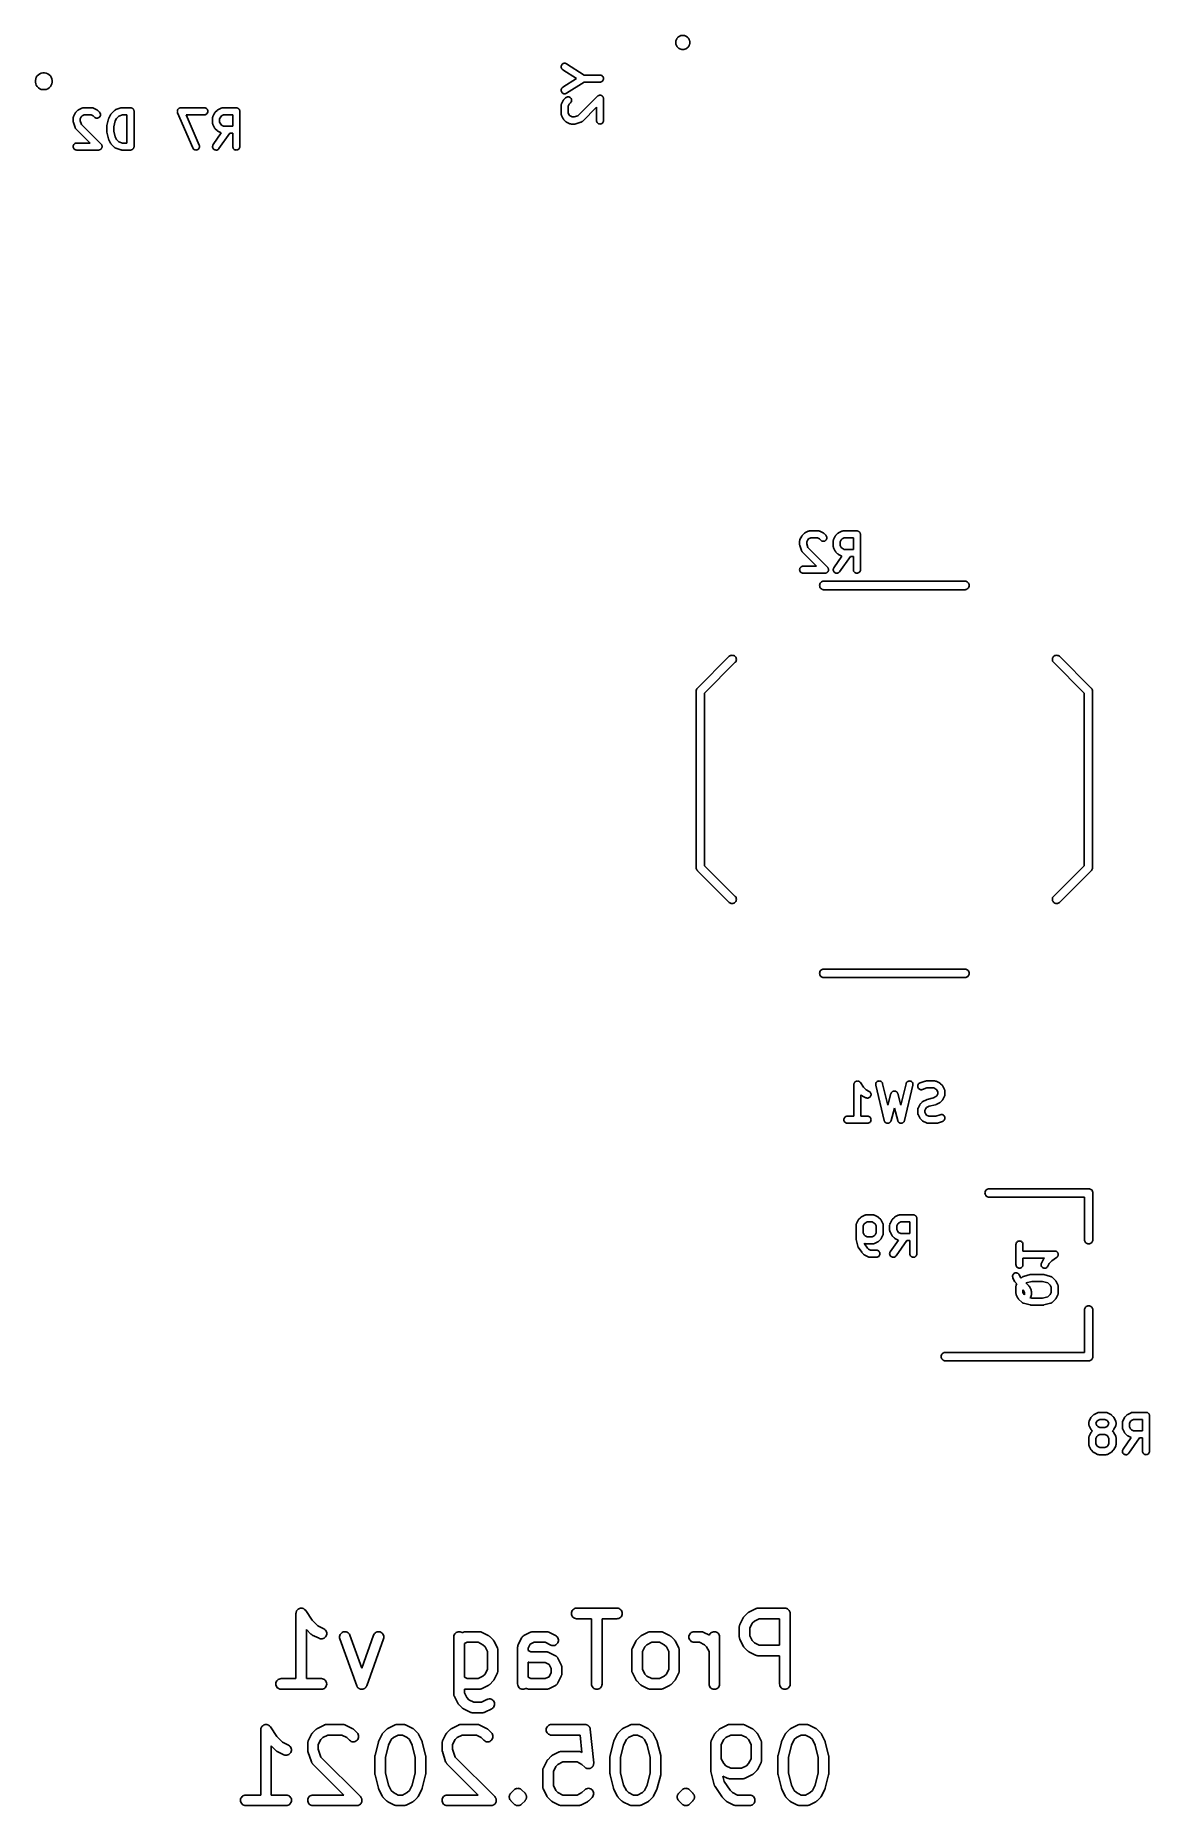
# Model space of a CAD drawing. Extents: x 175.9 to 191.7, y -135.1 to -110.
import ezdxf

# ---------------------------------------------------------------- set-up
doc = ezdxf.new("R2010")
doc.units = 0
doc.layers.add('BLACK', color=7, linetype='CONTINUOUS')

msp = doc.modelspace()

# ---------------------------------------------------------------- linework, layer by layer
at = {"layer": 'BLACK', "linetype": 'CONTINUOUS'}
for p, q in [((185, -110.046), (185.001, -110.036)), ((185, -110.05), (185, -110.046)), ((185, -110.055), (185, -110.05)), ((185, -110.056), (185, -110.055)), ((185.001, -110.065), (185, -110.056)), ((185, -110.056), (185, -110.056)), ((185, -110.056), (185, -110.056)), ((185.001, -110.035), (185.002, -110.031)), ((185.001, -110.036), (185.001, -110.035)), ((185.001, -110.036), (185.001, -110.036)), ((185.001, -110.036), (185.001, -110.036)), ((185.002, -110.07), (185.001, -110.065)), ((185.002, -110.031), (185.003, -110.027)), ((185.003, -110.074), (185.002, -110.07)), ((185.003, -110.027), (185.006, -110.017)), ((185.003, -110.075), (185.003, -110.074)), ((185.006, -110.084), (185.003, -110.075)), ((185.006, -110.016), (185.008, -110.012)), ((185.006, -110.017), (185.006, -110.016)), ((185.008, -110.088), (185.006, -110.084)), ((185.008, -110.012), (185.009, -110.008)), ((185.01, -110.093), (185.008, -110.088)), ((185.009, -110.008), (185.014, -109.999)), ((185.015, -110.102), (185.01, -110.093)), ((185.01, -110.093), (185.01, -110.093)), ((185.01, -110.093), (185.01, -110.093)), ((185.01, -110.093), (185.01, -110.093)), ((185.014, -109.999), (185.017, -109.995)), ((185.014, -109.999), (185.014, -109.999)), ((185.017, -110.106), (185.015, -110.102)), ((185.017, -109.995), (185.019, -109.991)), ((185.02, -110.109), (185.017, -110.106)), ((185.019, -109.991), (185.025, -109.984)), ((185.02, -110.11), (185.02, -110.109)), ((185.026, -110.117), (185.02, -110.11)), ((185.02, -110.11), (185.02, -110.11)), ((185.02, -110.11), (185.02, -110.11)), ((185.025, -109.984), (185.026, -109.983)), ((185.025, -109.984), (185.025, -109.984)), ((185.025, -109.984), (185.025, -109.984)), ((185.026, -109.983), (185.029, -109.98)), ((185.029, -110.121), (185.026, -110.117)), ((185.029, -109.98), (185.032, -109.977)), ((185.033, -110.124), (185.029, -110.121)), ((185.032, -109.977), (185.04, -109.97)), ((185.041, -110.13), (185.033, -110.124)), ((185.033, -110.124), (185.033, -110.124)), ((185.033, -110.124), (185.033, -110.124)), ((185.033, -110.124), (185.033, -110.124)), ((185.04, -109.97), (185.044, -109.968)), ((185.04, -109.97), (185.04, -109.97)), ((185.04, -109.97), (185.04, -109.97)), ((185.04, -109.97), (185.04, -109.97)), ((185.045, -110.133), (185.041, -110.13)), ((185.044, -109.968), (185.048, -109.965)), ((185.048, -110.135), (185.045, -110.133)), ((185.048, -109.965), (185.056, -109.96)), ((185.049, -110.136), (185.048, -110.135)), ((185.057, -110.14), (185.049, -110.136)), ((185.049, -110.136), (185.049, -110.136)), ((185.056, -109.96), (185.056, -109.96)), ((185.056, -109.96), (185.056, -109.96)), ((185.056, -109.96), (185.057, -109.96)), ((185.057, -109.96), (185.061, -109.958)), ((185.062, -110.142), (185.057, -110.14)), ((185.061, -109.958), (185.065, -109.956)), ((185.066, -110.144), (185.062, -110.142)), ((185.065, -109.956), (185.074, -109.953)), ((185.067, -110.144), (185.066, -110.144)), ((185.066, -110.144), (185.066, -110.144)), ((185.066, -110.144), (185.066, -110.144)), ((185.076, -110.147), (185.067, -110.144)), ((185.074, -109.953), (185.074, -109.953)), ((185.074, -109.953), (185.074, -109.953)), ((185.074, -109.953), (185.074, -109.953)), ((185.074, -109.953), (185.075, -109.953)), ((185.075, -109.953), (185.08, -109.952)), ((185.08, -110.148), (185.076, -110.147)), ((185.08, -109.952), (185.084, -109.951)), ((185.085, -110.149), (185.08, -110.148)), ((185.084, -109.951), (185.094, -109.95)), ((185.095, -110.15), (185.085, -110.149)), ((185.085, -110.149), (185.085, -110.149)), ((185.085, -110.149), (185.085, -110.149)), ((185.085, -110.149), (185.085, -110.149)), ((185.094, -109.95), (185.094, -109.95)), ((185.094, -109.95), (185.095, -109.95)), ((185.095, -109.95), (185.095, -109.95)), ((185.095, -109.95), (185.095, -109.95)), ((185.095, -109.95), (185.095, -109.95)), ((185.095, -109.95), (185.098, -109.95)), ((185.098, -110.15), (185.095, -110.15)), ((185.095, -110.15), (185.095, -110.15)), ((185.098, -109.95), (185.102, -109.95)), ((185.102, -110.15), (185.098, -110.15)), ((185.102, -109.95), (185.105, -109.95)), ((185.105, -110.15), (185.102, -110.15)), ((185.105, -109.95), (185.105, -109.95)), ((185.105, -109.95), (185.115, -109.951)), ((185.106, -110.15), (185.105, -110.15)), ((185.105, -110.15), (185.105, -110.15)), ((185.105, -110.15), (185.105, -110.15)), ((185.105, -110.15), (185.105, -110.15)), ((185.116, -110.149), (185.106, -110.15)), ((185.106, -110.15), (185.106, -110.15)), ((185.115, -109.951), (185.115, -109.951)), ((185.115, -109.951), (185.115, -109.951)), ((185.115, -109.951), (185.115, -109.951)), ((185.115, -109.951), (185.12, -109.952)), ((185.12, -110.148), (185.116, -110.149)), ((185.12, -109.952), (185.124, -109.953)), ((185.125, -110.147), (185.12, -110.148)), ((185.124, -109.953), (185.133, -109.956)), ((185.126, -110.147), (185.125, -110.147)), ((185.135, -110.144), (185.126, -110.147)), ((185.126, -110.147), (185.126, -110.147)), ((185.126, -110.147), (185.126, -110.147)), ((185.126, -110.147), (185.126, -110.147)), ((185.133, -109.956), (185.134, -109.956)), ((185.134, -109.956), (185.134, -109.956)), ((185.134, -109.956), (185.134, -109.956)), ((185.134, -109.956), (185.138, -109.958)), ((185.139, -110.142), (185.135, -110.144)), ((185.138, -109.958), (185.143, -109.96)), ((185.143, -110.14), (185.139, -110.142)), ((185.143, -109.96), (185.151, -109.964)), ((185.144, -110.14), (185.143, -110.14)), ((185.152, -110.135), (185.144, -110.14)), ((185.151, -109.964), (185.151, -109.964)), ((185.151, -109.964), (185.152, -109.965)), ((185.152, -109.965), (185.155, -109.967)), ((185.156, -110.133), (185.152, -110.135)), ((185.155, -109.967), (185.159, -109.97)), ((185.16, -110.13), (185.156, -110.133)), ((185.159, -109.97), (185.167, -109.976)), ((185.168, -110.123), (185.16, -110.13)), ((185.16, -110.13), (185.16, -110.13)), ((185.16, -110.13), (185.16, -110.13)), ((185.16, -110.13), (185.16, -110.13)), ((185.167, -109.976), (185.167, -109.976)), ((185.167, -109.976), (185.167, -109.976)), ((185.167, -109.976), (185.167, -109.976)), ((185.167, -109.976), (185.171, -109.979)), ((185.171, -110.12), (185.168, -110.123)), ((185.171, -109.979), (185.174, -109.983)), ((185.174, -110.117), (185.171, -110.12)), ((185.174, -109.983), (185.18, -109.99)), ((185.175, -110.116), (185.174, -110.117)), ((185.181, -110.109), (185.175, -110.116)), ((185.175, -110.116), (185.175, -110.116)), ((185.175, -110.116), (185.175, -110.116)), ((185.18, -109.99), (185.18, -109.991)), ((185.18, -109.991), (185.183, -109.994)), ((185.183, -110.105), (185.181, -110.109)), ((185.183, -109.994), (185.185, -109.998)), ((185.186, -110.101), (185.183, -110.105)), ((185.185, -109.998), (185.19, -110.007)), ((185.191, -110.092), (185.186, -110.101)), ((185.186, -110.101), (185.186, -110.101)), ((185.186, -110.101), (185.186, -110.101)), ((185.186, -110.101), (185.186, -110.101)), ((185.19, -110.007), (185.19, -110.007)), ((185.19, -110.007), (185.19, -110.007)), ((185.19, -110.007), (185.19, -110.007)), ((185.19, -110.007), (185.192, -110.012)), ((185.192, -110.088), (185.191, -110.092)), ((185.192, -110.012), (185.194, -110.016)), ((185.194, -110.084), (185.192, -110.088)), ((185.194, -110.016), (185.197, -110.025)), ((185.197, -110.073), (185.194, -110.083)), ((185.194, -110.083), (185.194, -110.084)), ((185.197, -110.025), (185.197, -110.026)), ((185.197, -110.026), (185.198, -110.03)), ((185.198, -110.069), (185.197, -110.073)), ((185.198, -110.03), (185.199, -110.035)), ((185.199, -110.065), (185.198, -110.069)), ((185.199, -110.035), (185.2, -110.044)), ((185.2, -110.054), (185.199, -110.064)), ((185.199, -110.064), (185.199, -110.064)), ((185.199, -110.064), (185.199, -110.064)), ((185.199, -110.064), (185.199, -110.065)), ((185.2, -110.044), (185.2, -110.044)), ((185.2, -110.044), (185.2, -110.044)), ((185.2, -110.044), (185.2, -110.045)), ((185.2, -110.045), (185.2, -110.05)), ((185.2, -110.05), (185.2, -110.054)), ((183.376, -110.396), (183.377, -110.386)), ((183.377, -110.406), (183.376, -110.396)), ((183.377, -110.386), (183.38, -110.377)), ((183.38, -110.415), (183.377, -110.406)), ((183.38, -110.377), (183.384, -110.368)), ((183.385, -110.423), (183.38, -110.415)), ((183.384, -110.368), (183.39, -110.36)), ((183.391, -110.431), (183.385, -110.423)), ((183.39, -110.36), (183.398, -110.354)), ((183.399, -110.437), (183.391, -110.431)), ((183.398, -110.354), (183.406, -110.349)), ((183.595, -110.562), (183.399, -110.437)), ((183.399, -110.437), (183.399, -110.437)), ((183.406, -110.349), (183.416, -110.346)), ((183.416, -110.346), (183.425, -110.345)), ((183.425, -110.345), (183.435, -110.346)), ((183.435, -110.346), (183.444, -110.349)), ((183.444, -110.349), (183.453, -110.353)), ((183.453, -110.353), (183.703, -110.512)), ((175.921, -110.588), (175.925, -110.565)), ((175.921, -110.612), (175.921, -110.588)), ((175.925, -110.635), (175.921, -110.612)), ((175.925, -110.565), (175.934, -110.543)), ((175.934, -110.657), (175.925, -110.635)), ((175.934, -110.543), (175.947, -110.524)), ((175.947, -110.676), (175.934, -110.657)), ((175.947, -110.524), (175.964, -110.507)), ((175.964, -110.693), (175.947, -110.676)), ((175.964, -110.507), (175.983, -110.494)), ((175.983, -110.706), (175.964, -110.693)), ((175.983, -110.494), (176.005, -110.485)), ((176.005, -110.485), (176.028, -110.481)), ((176.028, -110.481), (176.052, -110.481)), ((176.052, -110.481), (176.075, -110.485)), ((176.075, -110.485), (176.097, -110.494)), ((176.097, -110.494), (176.116, -110.507)), ((176.116, -110.693), (176.097, -110.706)), ((176.116, -110.507), (176.133, -110.524)), ((176.133, -110.676), (176.116, -110.693)), ((176.133, -110.524), (176.146, -110.543)), ((176.146, -110.657), (176.133, -110.676)), ((176.146, -110.543), (176.155, -110.565)), ((176.155, -110.635), (176.146, -110.657)), ((176.155, -110.565), (176.159, -110.588)), ((176.159, -110.612), (176.155, -110.635)), ((176.159, -110.588), (176.159, -110.612)), ((183.385, -110.7), (183.392, -110.692)), ((183.392, -110.692), (183.399, -110.686)), ((183.399, -110.686), (183.595, -110.562)), ((183.703, -110.612), (183.453, -110.771)), ((183.703, -110.512), (183.926, -110.512)), ((183.926, -110.612), (183.703, -110.612)), ((183.926, -110.512), (183.927, -110.512)), ((183.936, -110.611), (183.926, -110.612)), ((183.927, -110.512), (183.937, -110.513)), ((183.945, -110.608), (183.936, -110.611)), ((183.937, -110.513), (183.946, -110.516)), ((183.954, -110.604), (183.945, -110.608)), ((183.946, -110.516), (183.954, -110.521)), ((183.954, -110.521), (183.962, -110.527)), ((183.961, -110.597), (183.954, -110.604)), ((183.968, -110.59), (183.961, -110.597)), ((183.962, -110.527), (183.968, -110.535)), ((183.968, -110.535), (183.973, -110.543)), ((183.972, -110.581), (183.968, -110.59)), ((183.975, -110.572), (183.972, -110.581)), ((183.973, -110.543), (183.975, -110.553)), ((183.975, -110.553), (183.976, -110.562)), ((183.976, -110.562), (183.975, -110.572)), ((176.005, -110.715), (175.983, -110.706)), ((176.028, -110.719), (176.005, -110.715)), ((176.052, -110.719), (176.028, -110.719)), ((176.075, -110.715), (176.052, -110.719)), ((176.097, -110.706), (176.075, -110.715)), ((183.376, -110.727), (183.377, -110.718)), ((183.377, -110.737), (183.376, -110.727)), ((183.376, -110.939), (183.377, -110.936)), ((183.376, -110.941), (183.376, -110.939)), ((183.376, -110.942), (183.376, -110.941)), ((183.376, -110.943), (183.376, -110.942)), ((183.376, -111.062), (183.376, -110.943)), ((183.377, -110.718), (183.38, -110.708)), ((183.379, -110.746), (183.377, -110.737)), ((183.377, -110.932), (183.378, -110.931)), ((183.377, -110.936), (183.377, -110.932)), ((183.378, -110.93), (183.379, -110.926)), ((183.378, -110.931), (183.378, -110.93)), ((183.384, -110.755), (183.379, -110.746)), ((183.379, -110.926), (183.38, -110.923)), ((183.38, -110.708), (183.385, -110.7)), ((183.38, -110.923), (183.381, -110.922)), ((183.381, -110.92), (183.405, -110.873)), ((183.381, -110.922), (183.381, -110.92)), ((183.39, -110.763), (183.384, -110.755)), ((183.397, -110.769), (183.39, -110.763)), ((183.406, -110.774), (183.397, -110.769)), ((183.405, -110.873), (183.406, -110.872)), ((183.415, -110.777), (183.406, -110.774)), ((183.406, -110.872), (183.407, -110.87)), ((183.407, -110.87), (183.408, -110.867)), ((183.408, -110.867), (183.41, -110.866)), ((183.41, -110.866), (183.411, -110.864)), ((183.411, -110.864), (183.413, -110.862)), ((183.413, -110.862), (183.415, -110.86)), ((183.425, -110.779), (183.415, -110.777)), ((183.415, -110.86), (183.438, -110.836)), ((183.434, -110.778), (183.425, -110.779)), ((183.444, -110.775), (183.434, -110.778)), ((183.438, -110.836), (183.439, -110.836)), ((183.439, -110.836), (183.447, -110.829)), ((183.452, -110.771), (183.444, -110.775)), ((183.447, -110.829), (183.455, -110.825)), ((183.453, -110.771), (183.452, -110.771)), ((183.455, -110.825), (183.465, -110.822)), ((183.465, -110.822), (183.474, -110.821)), ((183.474, -110.821), (183.484, -110.822)), ((183.491, -110.925), (183.476, -110.955)), ((183.484, -110.822), (183.493, -110.825)), ((183.509, -110.907), (183.491, -110.925)), ((183.493, -110.825), (183.502, -110.83)), ((183.502, -110.83), (183.509, -110.836)), ((183.509, -110.836), (183.516, -110.844)), ((183.515, -110.899), (183.509, -110.907)), ((183.52, -110.891), (183.515, -110.899)), ((183.516, -110.844), (183.52, -110.853)), ((183.52, -110.853), (183.523, -110.862)), ((183.523, -110.881), (183.52, -110.891)), ((183.523, -110.862), (183.524, -110.872)), ((183.524, -110.872), (183.523, -110.881)), ((183.613, -111.09), (183.891, -110.812)), ((183.891, -110.812), (183.895, -110.809)), ((183.891, -110.812), (183.891, -110.812)), ((183.891, -110.812), (183.891, -110.812)), ((183.891, -110.812), (183.891, -110.812)), ((183.891, -110.812), (183.891, -110.812)), ((183.895, -110.809), (183.899, -110.806)), ((183.899, -110.806), (183.903, -110.803)), ((183.899, -110.806), (183.899, -110.806)), ((183.899, -110.806), (183.899, -110.806)), ((183.903, -110.803), (183.907, -110.801)), ((183.907, -110.801), (183.908, -110.801)), ((183.908, -110.801), (183.912, -110.8)), ((183.908, -110.801), (183.908, -110.801)), ((183.912, -110.8), (183.917, -110.799)), ((183.917, -110.799), (183.917, -110.798)), ((183.917, -110.798), (183.917, -110.798)), ((183.917, -110.798), (183.922, -110.798)), ((183.922, -110.798), (183.927, -110.798)), ((183.927, -110.798), (183.927, -110.798)), ((183.927, -110.798), (183.931, -110.798)), ((183.927, -110.798), (183.927, -110.798)), ((183.931, -110.798), (183.936, -110.799)), ((183.936, -110.799), (183.936, -110.799)), ((183.936, -110.799), (183.936, -110.799)), ((183.936, -110.799), (183.941, -110.8)), ((183.941, -110.8), (183.946, -110.802)), ((183.946, -110.802), (183.946, -110.802)), ((183.946, -110.802), (183.946, -110.802)), ((183.946, -110.802), (183.95, -110.804)), ((183.95, -110.804), (183.954, -110.806)), ((183.954, -110.806), (183.954, -110.806)), ((183.954, -110.806), (183.954, -110.806)), ((183.954, -110.806), (183.958, -110.809)), ((183.958, -110.809), (183.962, -110.812)), ((183.962, -110.812), (183.962, -110.812)), ((183.962, -110.812), (183.962, -110.813)), ((183.962, -110.813), (183.965, -110.816)), ((183.965, -110.816), (183.968, -110.82)), ((183.968, -110.82), (183.968, -110.82)), ((183.968, -110.82), (183.968, -110.82)), ((183.968, -110.82), (183.97, -110.824)), ((183.97, -110.824), (183.972, -110.829)), ((183.972, -110.829), (183.972, -110.829)), ((183.972, -110.829), (183.972, -110.829)), ((183.972, -110.829), (183.974, -110.833)), ((183.974, -110.833), (183.975, -110.838)), ((183.975, -110.838), (183.975, -110.838)), ((183.975, -110.838), (183.975, -110.838)), ((183.975, -110.838), (183.976, -110.843)), ((183.976, -110.843), (183.976, -110.848)), ((183.976, -110.848), (183.976, -110.848)), ((183.976, -110.848), (183.976, -110.848)), ((183.976, -110.848), (183.976, -110.848)), ((183.976, -110.848), (183.976, -111.157)), ((176.457, -111.118), (176.458, -111.114)), ((176.457, -111.119), (176.457, -111.118)), ((176.457, -111.121), (176.457, -111.119)), ((176.457, -111.169), (176.457, -111.121)), ((176.457, -111.121), (176.457, -111.121)), ((176.457, -111.172), (176.457, -111.169)), ((176.457, -111.175), (176.457, -111.172)), ((176.458, -111.177), (176.457, -111.175)), ((176.458, -111.111), (176.459, -111.11)), ((176.458, -111.114), (176.458, -111.111)), ((176.458, -111.179), (176.458, -111.177)), ((176.459, -111.181), (176.458, -111.179)), ((176.459, -111.108), (176.46, -111.105)), ((176.459, -111.11), (176.459, -111.108)), ((176.459, -111.184), (176.459, -111.181)), ((176.46, -111.185), (176.459, -111.184)), ((176.46, -111.105), (176.461, -111.102)), ((176.484, -111.256), (176.46, -111.185)), ((176.461, -111.102), (176.462, -111.1)), ((176.462, -111.099), (176.486, -111.051)), ((176.462, -111.1), (176.462, -111.099)), ((176.486, -111.051), (176.487, -111.051)), ((176.487, -111.051), (176.488, -111.048)), ((176.488, -111.048), (176.489, -111.046)), ((176.489, -111.046), (176.491, -111.044)), ((176.491, -111.044), (176.492, -111.043)), ((176.492, -111.043), (176.494, -111.041)), ((176.494, -111.041), (176.496, -111.038)), ((176.496, -111.038), (176.519, -111.015)), ((176.519, -111.015), (176.52, -111.014)), ((176.52, -111.014), (176.522, -111.012)), ((176.522, -111.012), (176.524, -111.01)), ((176.524, -111.01), (176.526, -111.009)), ((176.526, -111.009), (176.528, -111.008)), ((176.528, -111.008), (176.53, -111.007)), ((176.53, -111.007), (176.532, -111.005)), ((176.532, -111.005), (176.58, -110.981)), ((176.572, -111.103), (176.557, -111.133)), ((176.557, -111.133), (176.557, -111.161)), ((176.557, -111.161), (176.575, -111.213)), ((176.584, -111.091), (176.572, -111.103)), ((176.58, -110.981), (176.581, -110.981)), ((176.581, -110.981), (176.582, -110.981)), ((176.582, -110.981), (176.583, -110.98)), ((176.583, -110.98), (176.587, -110.979)), ((176.614, -111.076), (176.584, -111.091)), ((176.587, -110.979), (176.59, -110.978)), ((176.59, -110.978), (176.591, -110.978)), ((176.591, -110.978), (176.593, -110.977)), ((176.593, -110.977), (176.596, -110.977)), ((176.596, -110.977), (176.599, -110.976)), ((176.599, -110.976), (176.601, -110.976)), ((176.601, -110.976), (176.602, -110.976)), ((176.602, -110.976), (176.721, -110.976)), ((176.71, -111.076), (176.614, -111.076)), ((176.739, -111.091), (176.71, -111.076)), ((176.721, -110.976), (176.722, -110.976)), ((176.722, -110.976), (176.724, -110.976)), ((176.724, -110.976), (176.725, -110.976)), ((176.725, -110.976), (176.728, -110.977)), ((176.728, -110.977), (176.732, -110.977)), ((176.732, -110.977), (176.733, -110.978)), ((176.733, -110.978), (176.735, -110.978)), ((176.735, -110.978), (176.738, -110.979)), ((176.738, -110.979), (176.741, -110.98)), ((176.758, -111.109), (176.739, -111.091)), ((176.741, -110.98), (176.742, -110.981)), ((176.742, -110.981), (176.744, -110.981)), ((176.744, -110.981), (176.791, -111.005)), ((176.765, -111.115), (176.758, -111.109)), ((176.774, -111.12), (176.765, -111.115)), ((176.783, -111.123), (176.774, -111.12)), ((176.793, -111.124), (176.783, -111.123)), ((176.791, -111.005), (176.792, -111.006)), ((176.792, -111.006), (176.794, -111.007)), ((176.802, -111.123), (176.793, -111.124)), ((176.794, -111.007), (176.797, -111.008)), ((176.797, -111.008), (176.798, -111.01)), ((176.798, -111.01), (176.8, -111.011)), ((176.8, -111.011), (176.802, -111.013)), ((176.802, -111.013), (176.804, -111.015)), ((176.812, -111.12), (176.802, -111.123)), ((176.804, -111.015), (176.828, -111.038)), ((176.82, -111.116), (176.812, -111.12)), ((176.828, -111.109), (176.82, -111.116)), ((176.828, -111.038), (176.829, -111.039)), ((176.834, -111.102), (176.828, -111.109)), ((176.829, -111.039), (176.835, -111.047)), ((176.839, -111.093), (176.834, -111.102)), ((176.835, -111.047), (176.839, -111.055)), ((176.839, -111.055), (176.842, -111.065)), ((176.842, -111.084), (176.839, -111.093)), ((176.842, -111.065), (176.843, -111.074)), ((176.843, -111.074), (176.842, -111.084)), ((176.935, -111.228), (176.959, -111.133)), ((176.959, -111.132), (176.961, -111.128)), ((176.959, -111.133), (176.959, -111.132)), ((176.959, -111.132), (176.959, -111.132)), ((176.959, -111.132), (176.959, -111.132)), ((176.961, -111.128), (176.962, -111.123)), ((176.962, -111.123), (176.986, -111.075)), ((176.962, -111.123), (176.962, -111.123)), ((176.962, -111.123), (176.962, -111.123)), ((176.986, -111.075), (176.987, -111.075)), ((176.987, -111.075), (176.988, -111.072)), ((176.988, -111.072), (176.989, -111.07)), ((176.989, -111.07), (176.991, -111.068)), ((176.991, -111.068), (176.992, -111.066)), ((176.992, -111.066), (176.994, -111.064)), ((176.994, -111.064), (176.996, -111.062)), ((176.996, -111.062), (177.043, -111.015)), ((177.054, -111.163), (177.033, -111.247)), ((177.043, -111.015), (177.044, -111.014)), ((177.044, -111.014), (177.045, -111.013)), ((177.045, -111.013), (177.046, -111.012)), ((177.046, -111.012), (177.049, -111.01)), ((177.049, -111.01), (177.051, -111.008)), ((177.051, -111.008), (177.053, -111.007)), ((177.053, -111.007), (177.054, -111.007)), ((177.054, -111.007), (177.057, -111.005)), ((177.072, -111.127), (177.054, -111.163)), ((177.057, -111.005), (177.06, -111.004)), ((177.06, -111.004), (177.061, -111.003)), ((177.061, -111.003), (177.063, -111.003)), ((177.063, -111.003), (177.134, -110.979)), ((177.106, -111.094), (177.072, -111.127)), ((177.158, -111.076), (177.106, -111.094)), ((177.134, -110.979), (177.135, -110.979)), ((177.135, -110.979), (177.138, -110.978)), ((177.138, -110.978), (177.14, -110.977)), ((177.14, -110.977), (177.142, -110.977)), ((177.142, -110.977), (177.144, -110.977)), ((177.144, -110.977), (177.147, -110.976)), ((177.147, -110.976), (177.15, -110.976)), ((177.15, -110.976), (177.269, -110.976)), ((177.219, -111.076), (177.158, -111.076)), ((177.219, -111.476), (177.219, -111.076)), ((177.269, -110.976), (177.269, -110.976)), ((177.269, -110.976), (177.269, -110.976)), ((177.269, -110.976), (177.27, -110.976)), ((177.269, -110.976), (177.269, -110.976)), ((177.27, -110.976), (177.274, -110.977)), ((177.274, -110.977), (177.279, -110.977)), ((177.279, -110.977), (177.279, -110.977)), ((177.279, -110.977), (177.279, -110.977)), ((177.279, -110.977), (177.284, -110.979)), ((177.284, -110.979), (177.288, -110.98)), ((177.288, -110.98), (177.289, -110.98)), ((177.289, -110.98), (177.289, -110.98)), ((177.289, -110.98), (177.293, -110.983)), ((177.293, -110.983), (177.297, -110.985)), ((177.297, -110.985), (177.297, -110.985)), ((177.297, -110.985), (177.297, -110.985)), ((177.297, -110.985), (177.301, -110.988)), ((177.301, -110.988), (177.305, -110.991)), ((177.305, -110.991), (177.305, -110.991)), ((177.305, -110.991), (177.305, -110.991)), ((177.305, -110.991), (177.308, -110.995)), ((177.308, -110.995), (177.311, -110.999)), ((177.311, -110.999), (177.311, -110.999)), ((177.311, -110.999), (177.311, -110.999)), ((177.311, -110.999), (177.313, -111.003)), ((177.313, -111.003), (177.315, -111.007)), ((177.315, -111.007), (177.315, -111.007)), ((177.315, -111.007), (177.315, -111.007)), ((177.315, -111.007), (177.317, -111.012)), ((177.317, -111.012), (177.318, -111.016)), ((177.318, -111.016), (177.318, -111.017)), ((177.318, -111.017), (177.318, -111.017)), ((177.318, -111.017), (177.319, -111.021)), ((177.319, -111.021), (177.319, -111.026)), ((177.319, -111.026), (177.319, -111.526)), ((177.933, -111.026), (177.934, -111.021)), ((177.934, -111.031), (177.933, -111.026)), ((177.933, -111.026), (177.933, -111.026)), ((177.933, -111.026), (177.933, -111.026)), ((177.934, -111.016), (177.936, -111.012)), ((177.934, -111.021), (177.934, -111.016)), ((177.934, -111.016), (177.934, -111.016)), ((177.934, -111.016), (177.934, -111.016)), ((177.934, -111.036), (177.934, -111.031)), ((177.936, -111.04), (177.934, -111.036)), ((177.934, -111.036), (177.934, -111.036)), ((177.934, -111.036), (177.934, -111.036)), ((177.936, -111.012), (177.937, -111.007)), ((177.937, -111.045), (177.936, -111.04)), ((177.937, -111.007), (177.939, -111.003)), ((177.937, -111.007), (177.937, -111.007)), ((177.937, -111.007), (177.937, -111.007)), ((177.937, -111.046), (177.937, -111.045)), ((177.937, -111.045), (177.937, -111.045)), ((177.937, -111.045), (177.937, -111.045)), ((178.152, -111.546), (177.937, -111.046)), ((177.939, -111.003), (177.942, -110.999)), ((177.942, -110.998), (177.945, -110.995)), ((177.942, -110.999), (177.942, -110.998)), ((177.942, -110.998), (177.942, -110.998)), ((177.945, -110.995), (177.948, -110.991)), ((177.948, -110.991), (177.952, -110.988)), ((177.948, -110.991), (177.948, -110.991)), ((177.948, -110.991), (177.948, -110.991)), ((177.952, -110.988), (177.955, -110.985)), ((177.955, -110.985), (177.956, -110.985)), ((177.956, -110.985), (177.96, -110.982)), ((177.956, -110.985), (177.956, -110.985)), ((177.96, -110.982), (177.964, -110.98)), ((177.964, -110.98), (177.969, -110.979)), ((177.964, -110.98), (177.964, -110.98)), ((177.964, -110.98), (177.964, -110.98)), ((177.969, -110.979), (177.973, -110.977)), ((177.973, -110.977), (177.973, -110.977)), ((177.973, -110.977), (177.974, -110.977)), ((177.974, -110.977), (177.978, -110.977)), ((177.978, -110.977), (177.983, -110.976)), ((177.983, -110.976), (177.983, -110.976)), ((177.983, -110.976), (177.983, -110.976)), ((177.983, -110.976), (178.317, -110.976)), ((178.317, -111.076), (178.059, -111.076)), ((178.059, -111.076), (178.244, -111.506)), ((178.317, -110.976), (178.327, -110.977)), ((178.317, -110.976), (178.317, -110.976)), ((178.326, -111.075), (178.317, -111.076)), ((178.336, -111.072), (178.326, -111.075)), ((178.327, -110.977), (178.336, -110.98)), ((178.336, -110.98), (178.345, -110.985)), ((178.344, -111.068), (178.336, -111.072)), ((178.352, -111.062), (178.344, -111.068)), ((178.345, -110.985), (178.352, -110.991)), ((178.352, -110.991), (178.359, -110.999)), ((178.358, -111.054), (178.352, -111.062)), ((178.363, -111.046), (178.358, -111.054)), ((178.359, -110.999), (178.363, -111.007)), ((178.363, -111.007), (178.366, -111.017)), ((178.366, -111.036), (178.363, -111.046)), ((178.366, -111.017), (178.367, -111.027)), ((178.367, -111.027), (178.366, -111.036)), ((178.433, -111.118), (178.434, -111.114)), ((178.434, -111.119), (178.433, -111.118)), ((178.433, -111.121), (178.434, -111.119)), ((178.433, -111.193), (178.433, -111.121)), ((178.433, -111.121), (178.433, -111.121)), ((178.433, -111.194), (178.433, -111.193)), ((178.433, -111.196), (178.433, -111.194)), ((178.434, -111.199), (178.433, -111.196)), ((178.434, -111.111), (178.435, -111.11)), ((178.434, -111.114), (178.434, -111.111)), ((178.434, -111.203), (178.434, -111.199)), ((178.435, -111.108), (178.436, -111.105)), ((178.435, -111.11), (178.435, -111.108)), ((178.436, -111.105), (178.437, -111.102)), ((178.437, -111.102), (178.438, -111.1)), ((178.438, -111.1), (178.439, -111.099)), ((178.439, -111.099), (178.462, -111.051)), ((178.462, -111.051), (178.463, -111.051)), ((178.463, -111.051), (178.464, -111.048)), ((178.464, -111.048), (178.466, -111.046)), ((178.466, -111.046), (178.467, -111.044)), ((178.467, -111.044), (178.468, -111.043)), ((178.468, -111.043), (178.47, -111.041)), ((178.47, -111.041), (178.472, -111.038)), ((178.472, -111.038), (178.496, -111.015)), ((178.496, -111.014), (178.498, -111.012)), ((178.496, -111.015), (178.496, -111.014)), ((178.498, -111.012), (178.5, -111.01)), ((178.5, -111.01), (178.502, -111.009)), ((178.502, -111.009), (178.504, -111.008)), ((178.504, -111.008), (178.506, -111.007)), ((178.506, -111.007), (178.509, -111.005)), ((178.509, -111.005), (178.556, -110.981)), ((178.548, -111.103), (178.533, -111.133)), ((178.533, -111.133), (178.533, -111.181)), ((178.533, -111.181), (178.548, -111.211)), ((178.561, -111.091), (178.548, -111.103)), ((178.556, -110.981), (178.557, -110.981)), ((178.557, -110.981), (178.558, -110.981)), ((178.558, -110.981), (178.56, -110.98)), ((178.56, -110.98), (178.563, -110.979)), ((178.59, -111.076), (178.561, -111.091)), ((178.563, -110.979), (178.566, -110.978)), ((178.566, -110.978), (178.567, -110.978)), ((178.567, -110.978), (178.569, -110.977)), ((178.569, -110.977), (178.572, -110.977)), ((178.572, -110.977), (178.576, -110.976)), ((178.576, -110.976), (178.577, -110.976)), ((178.577, -110.976), (178.579, -110.976)), ((178.579, -110.976), (178.769, -110.976)), ((178.719, -111.076), (178.59, -111.076)), ((178.719, -111.238), (178.719, -111.076)), ((178.769, -110.976), (178.769, -110.976)), ((178.769, -110.976), (178.769, -110.976)), ((178.769, -110.976), (178.77, -110.976)), ((178.769, -110.976), (178.769, -110.976)), ((178.77, -110.976), (178.774, -110.977)), ((178.774, -110.977), (178.779, -110.977)), ((178.779, -110.977), (178.779, -110.977)), ((178.779, -110.977), (178.779, -110.977)), ((178.779, -110.977), (178.784, -110.979)), ((178.784, -110.979), (178.788, -110.98)), ((178.788, -110.98), (178.789, -110.98)), ((178.789, -110.98), (178.789, -110.98)), ((178.789, -110.98), (178.793, -110.983)), ((178.793, -110.983), (178.797, -110.985)), ((178.797, -110.985), (178.797, -110.985)), ((178.797, -110.985), (178.797, -110.985)), ((178.797, -110.985), (178.801, -110.988)), ((178.801, -110.988), (178.805, -110.991)), ((178.805, -110.991), (178.805, -110.991)), ((178.805, -110.991), (178.805, -110.991)), ((178.805, -110.991), (178.808, -110.995)), ((178.808, -110.995), (178.811, -110.999)), ((178.811, -110.999), (178.811, -110.999)), ((178.811, -110.999), (178.811, -110.999)), ((178.811, -110.999), (178.813, -111.003)), ((178.813, -111.003), (178.815, -111.007)), ((178.815, -111.007), (178.815, -111.007)), ((178.815, -111.007), (178.815, -111.007)), ((178.815, -111.007), (178.817, -111.012)), ((178.817, -111.012), (178.818, -111.016)), ((178.818, -111.016), (178.818, -111.017)), ((178.818, -111.017), (178.818, -111.017)), ((178.818, -111.017), (178.819, -111.021)), ((178.819, -111.021), (178.819, -111.026)), ((178.819, -111.026), (178.819, -111.526)), ((183.376, -111.063), (183.376, -111.062)), ((183.376, -111.065), (183.376, -111.063)), ((183.377, -111.068), (183.376, -111.065)), ((183.377, -111.072), (183.377, -111.068)), ((183.378, -111.073), (183.377, -111.072)), ((183.378, -111.074), (183.378, -111.073)), ((183.379, -111.078), (183.378, -111.074)), ((183.38, -111.081), (183.379, -111.078)), ((183.381, -111.082), (183.38, -111.081)), ((183.381, -111.084), (183.381, -111.082)), ((183.405, -111.132), (183.381, -111.084)), ((183.381, -111.084), (183.381, -111.084)), ((183.407, -111.134), (183.405, -111.132)), ((183.408, -111.137), (183.407, -111.134)), ((183.409, -111.138), (183.408, -111.137)), ((183.41, -111.14), (183.409, -111.138)), ((183.412, -111.142), (183.41, -111.14)), ((183.414, -111.144), (183.412, -111.142)), ((183.415, -111.145), (183.414, -111.144)), ((183.438, -111.169), (183.415, -111.145)), ((183.441, -111.17), (183.438, -111.169)), ((183.443, -111.172), (183.441, -111.17)), ((183.444, -111.174), (183.443, -111.172)), ((183.446, -111.175), (183.444, -111.174)), ((183.448, -111.176), (183.446, -111.175)), ((183.451, -111.178), (183.448, -111.176)), ((183.499, -111.202), (183.451, -111.178)), ((183.451, -111.178), (183.451, -111.178)), ((183.476, -110.955), (183.476, -111.05)), ((183.476, -111.05), (183.491, -111.08)), ((183.491, -111.08), (183.503, -111.092)), ((183.503, -111.092), (183.533, -111.107)), ((183.533, -111.107), (183.561, -111.107)), ((183.561, -111.107), (183.613, -111.09)), ((183.656, -111.181), (183.585, -111.205)), ((183.658, -111.18), (183.656, -111.181)), ((183.659, -111.18), (183.658, -111.18)), ((183.662, -111.178), (183.659, -111.18)), ((183.665, -111.177), (183.662, -111.178)), ((183.666, -111.176), (183.665, -111.177)), ((183.668, -111.175), (183.666, -111.176)), ((183.67, -111.173), (183.668, -111.175)), ((183.673, -111.171), (183.67, -111.173)), ((183.674, -111.17), (183.673, -111.171)), ((183.675, -111.169), (183.674, -111.17)), ((183.676, -111.169), (183.675, -111.169)), ((183.876, -110.968), (183.676, -111.169)), ((183.876, -111.157), (183.876, -110.968)), ((183.877, -111.167), (183.876, -111.157)), ((183.88, -111.176), (183.877, -111.167)), ((183.885, -111.185), (183.88, -111.176)), ((183.891, -111.192), (183.885, -111.185)), ((183.898, -111.199), (183.891, -111.192)), ((183.907, -111.203), (183.898, -111.199)), ((183.954, -111.199), (183.945, -111.204)), ((183.961, -111.193), (183.954, -111.199)), ((183.967, -111.185), (183.961, -111.193)), ((183.972, -111.177), (183.967, -111.185)), ((183.975, -111.168), (183.972, -111.177)), ((183.976, -111.158), (183.975, -111.168)), ((183.976, -111.157), (183.976, -111.158)), ((176.484, -111.258), (176.484, -111.256)), ((176.485, -111.259), (176.484, -111.258)), ((176.486, -111.262), (176.485, -111.259)), ((176.487, -111.265), (176.486, -111.262)), ((176.488, -111.266), (176.487, -111.265)), ((176.489, -111.268), (176.488, -111.266)), ((176.491, -111.27), (176.489, -111.268)), ((176.493, -111.273), (176.491, -111.27)), ((176.494, -111.274), (176.493, -111.273)), ((176.495, -111.275), (176.494, -111.274)), ((176.496, -111.276), (176.495, -111.275)), ((176.696, -111.476), (176.496, -111.276)), ((176.575, -111.213), (176.852, -111.491)), ((176.933, -111.238), (176.934, -111.234)), ((176.933, -111.239), (176.933, -111.238)), ((176.933, -111.24), (176.933, -111.239)), ((176.933, -111.312), (176.933, -111.24)), ((176.933, -111.24), (176.933, -111.24)), ((176.933, -111.313), (176.933, -111.312)), ((176.933, -111.314), (176.933, -111.313)), ((176.934, -111.318), (176.933, -111.314)), ((176.934, -111.23), (176.935, -111.229)), ((176.934, -111.234), (176.934, -111.23)), ((176.934, -111.322), (176.934, -111.318)), ((176.935, -111.322), (176.934, -111.322)), ((176.935, -111.229), (176.935, -111.228)), ((176.935, -111.323), (176.935, -111.322)), ((176.935, -111.324), (176.935, -111.323)), ((176.959, -111.419), (176.935, -111.324)), ((176.959, -111.42), (176.959, -111.419)), ((176.959, -111.419), (176.959, -111.419)), ((176.96, -111.424), (176.959, -111.42)), ((176.962, -111.428), (176.96, -111.424)), ((176.962, -111.429), (176.962, -111.428)), ((176.962, -111.43), (176.962, -111.429)), ((176.962, -111.429), (176.962, -111.429)), ((176.986, -111.477), (176.962, -111.43)), ((177.033, -111.247), (177.033, -111.306)), ((177.033, -111.306), (177.054, -111.39)), ((177.054, -111.39), (177.072, -111.425)), ((177.072, -111.425), (177.106, -111.459)), ((178.435, -111.204), (178.434, -111.203)), ((178.435, -111.205), (178.435, -111.204)), ((178.436, -111.209), (178.435, -111.205)), ((178.437, -111.212), (178.436, -111.209)), ((178.438, -111.213), (178.437, -111.212)), ((178.438, -111.215), (178.438, -111.213)), ((178.439, -111.215), (178.438, -111.215)), ((178.462, -111.263), (178.439, -111.215)), ((178.442, -111.498), (178.557, -111.333)), ((178.464, -111.265), (178.462, -111.263)), ((178.465, -111.268), (178.464, -111.265)), ((178.467, -111.269), (178.465, -111.268)), ((178.468, -111.271), (178.467, -111.269)), ((178.47, -111.273), (178.468, -111.271)), ((178.471, -111.275), (178.47, -111.273)), ((178.472, -111.276), (178.471, -111.275)), ((178.496, -111.3), (178.472, -111.276)), ((178.498, -111.301), (178.496, -111.3)), ((178.5, -111.303), (178.498, -111.301)), ((178.502, -111.305), (178.5, -111.303)), ((178.503, -111.306), (178.502, -111.305)), ((178.506, -111.307), (178.503, -111.306)), ((178.508, -111.309), (178.506, -111.307)), ((178.509, -111.309), (178.508, -111.309)), ((178.556, -111.333), (178.509, -111.309)), ((178.676, -111.338), (178.524, -111.555)), ((178.548, -111.211), (178.561, -111.223)), ((178.557, -111.333), (178.556, -111.333)), ((178.561, -111.223), (178.59, -111.238)), ((178.59, -111.238), (178.719, -111.238)), ((178.719, -111.338), (178.676, -111.338)), ((178.719, -111.526), (178.719, -111.338)), ((183.5, -111.202), (183.499, -111.202)), ((183.502, -111.203), (183.5, -111.202)), ((183.505, -111.204), (183.502, -111.203)), ((183.508, -111.205), (183.505, -111.204)), ((183.51, -111.206), (183.508, -111.205)), ((183.511, -111.206), (183.51, -111.206)), ((183.514, -111.206), (183.511, -111.206)), ((183.518, -111.207), (183.514, -111.206)), ((183.519, -111.207), (183.518, -111.207)), ((183.521, -111.207), (183.519, -111.207)), ((183.569, -111.207), (183.521, -111.207)), ((183.521, -111.207), (183.521, -111.207)), ((183.572, -111.207), (183.569, -111.207)), ((183.575, -111.207), (183.572, -111.207)), ((183.577, -111.206), (183.575, -111.207)), ((183.579, -111.206), (183.577, -111.206)), ((183.581, -111.205), (183.579, -111.206)), ((183.584, -111.205), (183.581, -111.205)), ((183.585, -111.205), (183.584, -111.205)), ((183.916, -111.206), (183.907, -111.203)), ((183.926, -111.207), (183.916, -111.206)), ((183.936, -111.206), (183.926, -111.207)), ((183.945, -111.204), (183.936, -111.206)), ((176.457, -111.526), (176.458, -111.516)), ((176.458, -111.536), (176.457, -111.526)), ((176.458, -111.516), (176.461, -111.507)), ((176.461, -111.545), (176.458, -111.536)), ((176.461, -111.507), (176.466, -111.498)), ((176.465, -111.554), (176.461, -111.545)), ((176.471, -111.561), (176.465, -111.554)), ((176.466, -111.498), (176.472, -111.491)), ((176.479, -111.567), (176.471, -111.561)), ((176.472, -111.491), (176.479, -111.485)), ((176.479, -111.485), (176.488, -111.48)), ((176.487, -111.572), (176.479, -111.567)), ((176.497, -111.575), (176.487, -111.572)), ((176.488, -111.48), (176.497, -111.477)), ((176.497, -111.477), (176.507, -111.476)), ((176.506, -111.576), (176.497, -111.575)), ((176.507, -111.576), (176.506, -111.576)), ((176.507, -111.476), (176.696, -111.476)), ((176.816, -111.576), (176.507, -111.576)), ((176.817, -111.576), (176.816, -111.576)), ((176.816, -111.576), (176.816, -111.576)), ((176.821, -111.576), (176.817, -111.576)), ((176.817, -111.576), (176.817, -111.576)), ((176.826, -111.575), (176.821, -111.576)), ((176.831, -111.574), (176.826, -111.575)), ((176.826, -111.575), (176.826, -111.575)), ((176.826, -111.575), (176.826, -111.575)), ((176.836, -111.572), (176.831, -111.574)), ((176.84, -111.57), (176.836, -111.572)), ((176.836, -111.572), (176.836, -111.572)), ((176.836, -111.572), (176.836, -111.572)), ((176.844, -111.568), (176.84, -111.57)), ((176.848, -111.565), (176.844, -111.568)), ((176.844, -111.568), (176.844, -111.568)), ((176.844, -111.568), (176.844, -111.568)), ((176.852, -111.562), (176.848, -111.565)), ((176.852, -111.491), (176.852, -111.491)), ((176.852, -111.491), (176.852, -111.491)), ((176.852, -111.491), (176.852, -111.491)), ((176.852, -111.491), (176.853, -111.491)), ((176.855, -111.558), (176.852, -111.562)), ((176.852, -111.562), (176.852, -111.562)), ((176.852, -111.562), (176.852, -111.562)), ((176.853, -111.491), (176.856, -111.495)), ((176.858, -111.554), (176.855, -111.558)), ((176.856, -111.495), (176.859, -111.499)), ((176.86, -111.55), (176.858, -111.554)), ((176.858, -111.554), (176.858, -111.554)), ((176.858, -111.554), (176.858, -111.554)), ((176.859, -111.499), (176.859, -111.499)), ((176.859, -111.499), (176.859, -111.499)), ((176.859, -111.499), (176.861, -111.503)), ((176.863, -111.546), (176.86, -111.55)), ((176.861, -111.503), (176.863, -111.507)), ((176.863, -111.507), (176.863, -111.508)), ((176.863, -111.508), (176.863, -111.508)), ((176.863, -111.508), (176.864, -111.512)), ((176.864, -111.541), (176.863, -111.546)), ((176.863, -111.546), (176.863, -111.546)), ((176.863, -111.546), (176.863, -111.546)), ((176.864, -111.512), (176.866, -111.517)), ((176.866, -111.536), (176.864, -111.541)), ((176.866, -111.517), (176.866, -111.517)), ((176.866, -111.517), (176.866, -111.517)), ((176.866, -111.517), (176.866, -111.522)), ((176.866, -111.522), (176.867, -111.527)), ((176.867, -111.527), (176.866, -111.531)), ((176.866, -111.531), (176.866, -111.536)), ((176.866, -111.536), (176.866, -111.536)), ((176.866, -111.536), (176.866, -111.536)), ((176.867, -111.527), (176.867, -111.527)), ((176.867, -111.527), (176.867, -111.527)), ((176.988, -111.479), (176.986, -111.477)), ((176.989, -111.482), (176.988, -111.479)), ((176.99, -111.484), (176.989, -111.482)), ((176.991, -111.485), (176.99, -111.484)), ((176.993, -111.487), (176.991, -111.485)), ((176.995, -111.49), (176.993, -111.487)), ((176.996, -111.49), (176.995, -111.49)), ((177.043, -111.538), (176.996, -111.49)), ((177.044, -111.539), (177.043, -111.538)), ((177.045, -111.54), (177.044, -111.539)), ((177.048, -111.542), (177.045, -111.54)), ((177.051, -111.544), (177.048, -111.542)), ((177.052, -111.545), (177.051, -111.544)), ((177.053, -111.545), (177.052, -111.545)), ((177.056, -111.547), (177.053, -111.545)), ((177.059, -111.549), (177.056, -111.547)), ((177.061, -111.549), (177.059, -111.549)), ((177.062, -111.55), (177.061, -111.549)), ((177.063, -111.55), (177.062, -111.55)), ((177.134, -111.574), (177.063, -111.55)), ((177.106, -111.459), (177.158, -111.476)), ((177.137, -111.574), (177.134, -111.574)), ((177.14, -111.575), (177.137, -111.574)), ((177.142, -111.575), (177.14, -111.575)), ((177.144, -111.576), (177.142, -111.575)), ((177.147, -111.576), (177.144, -111.576)), ((177.149, -111.576), (177.147, -111.576)), ((177.15, -111.576), (177.149, -111.576)), ((177.269, -111.576), (177.15, -111.576)), ((177.158, -111.476), (177.219, -111.476)), ((177.274, -111.576), (177.269, -111.576)), ((177.278, -111.575), (177.274, -111.576)), ((177.279, -111.575), (177.278, -111.575)), ((177.283, -111.574), (177.279, -111.575)), ((177.279, -111.575), (177.279, -111.575)), ((177.288, -111.573), (177.283, -111.574)), ((177.292, -111.57), (177.288, -111.572)), ((177.288, -111.572), (177.288, -111.572)), ((177.288, -111.572), (177.288, -111.573)), ((177.296, -111.568), (177.292, -111.57)), ((177.297, -111.568), (177.296, -111.568)), ((177.3, -111.565), (177.297, -111.568)), ((177.297, -111.568), (177.297, -111.568)), ((177.304, -111.562), (177.3, -111.565)), ((177.307, -111.558), (177.304, -111.562)), ((177.304, -111.562), (177.304, -111.562)), ((177.304, -111.562), (177.304, -111.562)), ((177.31, -111.554), (177.307, -111.558)), ((177.313, -111.55), (177.31, -111.554)), ((177.31, -111.554), (177.31, -111.554)), ((177.31, -111.554), (177.31, -111.554)), ((177.315, -111.546), (177.313, -111.55)), ((177.317, -111.541), (177.315, -111.546)), ((177.315, -111.546), (177.315, -111.546)), ((177.315, -111.546), (177.315, -111.546)), ((177.318, -111.537), (177.317, -111.541)), ((177.319, -111.531), (177.318, -111.536)), ((177.318, -111.536), (177.318, -111.536)), ((177.318, -111.536), (177.318, -111.537)), ((177.319, -111.526), (177.319, -111.527)), ((177.319, -111.527), (177.319, -111.527)), ((177.319, -111.527), (177.319, -111.527)), ((177.319, -111.527), (177.319, -111.527)), ((177.319, -111.527), (177.319, -111.531)), ((178.156, -111.554), (178.152, -111.546)), ((178.163, -111.562), (178.156, -111.554)), ((178.17, -111.568), (178.163, -111.562)), ((178.179, -111.573), (178.17, -111.568)), ((178.188, -111.575), (178.179, -111.573)), ((178.198, -111.576), (178.188, -111.575)), ((178.208, -111.575), (178.198, -111.576)), ((178.217, -111.572), (178.208, -111.575)), ((178.226, -111.568), (178.217, -111.572)), ((178.233, -111.561), (178.226, -111.568)), ((178.239, -111.554), (178.233, -111.561)), ((178.244, -111.545), (178.239, -111.554)), ((178.244, -111.506), (178.244, -111.507)), ((178.244, -111.507), (178.247, -111.516)), ((178.247, -111.536), (178.244, -111.545)), ((178.247, -111.516), (178.248, -111.526)), ((178.248, -111.526), (178.247, -111.536)), ((178.433, -111.525), (178.435, -111.515)), ((178.434, -111.535), (178.433, -111.525)), ((178.437, -111.544), (178.434, -111.535)), ((178.435, -111.515), (178.438, -111.506)), ((178.441, -111.553), (178.437, -111.544)), ((178.438, -111.506), (178.442, -111.498)), ((178.447, -111.561), (178.441, -111.553)), ((178.454, -111.567), (178.447, -111.561)), ((178.463, -111.572), (178.454, -111.567)), ((178.472, -111.575), (178.463, -111.572)), ((178.482, -111.576), (178.472, -111.575)), ((178.492, -111.576), (178.482, -111.576)), ((178.501, -111.573), (178.492, -111.576)), ((178.51, -111.569), (178.501, -111.573)), ((178.517, -111.563), (178.51, -111.569)), ((178.524, -111.555), (178.517, -111.563)), ((178.524, -111.555), (178.524, -111.555)), ((178.72, -111.536), (178.719, -111.526)), ((178.723, -111.545), (178.72, -111.536)), ((178.727, -111.554), (178.723, -111.545)), ((178.734, -111.561), (178.727, -111.554)), ((178.741, -111.568), (178.734, -111.561)), ((178.75, -111.572), (178.741, -111.568)), ((178.759, -111.575), (178.75, -111.572)), ((178.769, -111.576), (178.759, -111.575)), ((178.778, -111.575), (178.769, -111.576)), ((178.788, -111.573), (178.778, -111.575)), ((178.796, -111.568), (178.788, -111.573)), ((178.804, -111.562), (178.796, -111.568)), ((178.81, -111.554), (178.804, -111.562)), ((178.815, -111.546), (178.81, -111.554)), ((178.818, -111.537), (178.815, -111.546)), ((178.819, -111.527), (178.818, -111.537)), ((178.819, -111.526), (178.819, -111.527)), ((186.757, -117.118), (186.758, -117.114)), ((186.757, -117.119), (186.757, -117.118)), ((186.757, -117.121), (186.757, -117.119)), ((186.757, -117.169), (186.757, -117.121)), ((186.757, -117.121), (186.757, -117.121)), ((186.757, -117.172), (186.757, -117.169)), ((186.757, -117.175), (186.757, -117.172)), ((186.758, -117.177), (186.757, -117.175)), ((186.758, -117.111), (186.759, -117.11)), ((186.758, -117.114), (186.758, -117.111)), ((186.758, -117.179), (186.758, -117.177)), ((186.759, -117.181), (186.758, -117.179)), ((186.759, -117.108), (186.76, -117.105)), ((186.759, -117.11), (186.759, -117.108)), ((186.759, -117.184), (186.759, -117.181)), ((186.76, -117.185), (186.759, -117.184)), ((186.76, -117.105), (186.761, -117.102)), ((186.784, -117.256), (186.76, -117.185)), ((186.761, -117.102), (186.762, -117.1)), ((186.762, -117.099), (186.786, -117.051)), ((186.762, -117.1), (186.762, -117.099)), ((186.786, -117.051), (186.787, -117.051)), ((186.787, -117.051), (186.788, -117.048)), ((186.788, -117.048), (186.789, -117.046)), ((186.789, -117.046), (186.791, -117.044)), ((186.791, -117.044), (186.792, -117.043)), ((186.792, -117.043), (186.794, -117.041)), ((186.794, -117.041), (186.796, -117.038)), ((186.796, -117.038), (186.819, -117.015)), ((186.819, -117.015), (186.82, -117.014)), ((186.82, -117.014), (186.822, -117.012)), ((186.822, -117.012), (186.824, -117.01)), ((186.824, -117.01), (186.826, -117.009)), ((186.826, -117.009), (186.828, -117.008)), ((186.828, -117.008), (186.83, -117.007)), ((186.83, -117.007), (186.832, -117.005)), ((186.832, -117.005), (186.88, -116.981)), ((186.872, -117.103), (186.857, -117.133)), ((186.857, -117.133), (186.857, -117.161)), ((186.857, -117.161), (186.875, -117.213)), ((186.884, -117.091), (186.872, -117.103)), ((186.875, -117.213), (187.152, -117.491)), ((186.88, -116.981), (186.881, -116.981)), ((186.881, -116.981), (186.882, -116.981)), ((186.882, -116.981), (186.883, -116.98)), ((186.883, -116.98), (186.887, -116.979)), ((186.914, -117.076), (186.884, -117.091)), ((186.887, -116.979), (186.89, -116.978)), ((186.89, -116.978), (186.891, -116.978)), ((186.891, -116.978), (186.893, -116.977)), ((186.893, -116.977), (186.896, -116.977)), ((186.896, -116.977), (186.899, -116.976)), ((186.899, -116.976), (186.901, -116.976)), ((186.901, -116.976), (186.902, -116.976)), ((186.902, -116.976), (187.021, -116.976)), ((187.01, -117.076), (186.914, -117.076)), ((187.039, -117.091), (187.01, -117.076)), ((187.021, -116.976), (187.022, -116.976)), ((187.022, -116.976), (187.024, -116.976)), ((187.024, -116.976), (187.025, -116.976)), ((187.025, -116.976), (187.028, -116.977)), ((187.028, -116.977), (187.032, -116.977)), ((187.032, -116.977), (187.033, -116.978)), ((187.033, -116.978), (187.035, -116.978)), ((187.035, -116.978), (187.038, -116.979)), ((187.038, -116.979), (187.041, -116.98)), ((187.058, -117.109), (187.039, -117.091)), ((187.041, -116.98), (187.042, -116.981)), ((187.042, -116.981), (187.044, -116.981)), ((187.044, -116.981), (187.091, -117.005)), ((187.065, -117.115), (187.058, -117.109)), ((187.074, -117.12), (187.065, -117.115)), ((187.083, -117.123), (187.074, -117.12)), ((187.093, -117.124), (187.083, -117.123)), ((187.091, -117.005), (187.092, -117.006)), ((187.092, -117.006), (187.094, -117.007)), ((187.102, -117.123), (187.093, -117.124)), ((187.094, -117.007), (187.097, -117.008)), ((187.097, -117.008), (187.098, -117.01)), ((187.098, -117.01), (187.1, -117.011)), ((187.1, -117.011), (187.102, -117.013)), ((187.102, -117.013), (187.104, -117.015)), ((187.112, -117.12), (187.102, -117.123)), ((187.104, -117.015), (187.128, -117.038)), ((187.12, -117.116), (187.112, -117.12)), ((187.128, -117.109), (187.12, -117.116)), ((187.128, -117.038), (187.129, -117.039)), ((187.134, -117.102), (187.128, -117.109)), ((187.129, -117.039), (187.135, -117.047)), ((187.139, -117.093), (187.134, -117.102)), ((187.135, -117.047), (187.139, -117.055)), ((187.139, -117.055), (187.142, -117.065)), ((187.142, -117.084), (187.139, -117.093)), ((187.142, -117.065), (187.143, -117.074)), ((187.143, -117.074), (187.142, -117.084)), ((187.233, -117.118), (187.234, -117.114)), ((187.234, -117.119), (187.233, -117.118)), ((187.233, -117.121), (187.234, -117.119)), ((187.233, -117.193), (187.233, -117.121)), ((187.233, -117.121), (187.233, -117.121)), ((187.233, -117.194), (187.233, -117.193)), ((187.233, -117.196), (187.233, -117.194)), ((187.234, -117.199), (187.233, -117.196)), ((187.234, -117.111), (187.235, -117.11)), ((187.234, -117.114), (187.234, -117.111)), ((187.234, -117.203), (187.234, -117.199)), ((187.235, -117.204), (187.234, -117.203)), ((187.235, -117.108), (187.236, -117.105)), ((187.235, -117.11), (187.235, -117.108)), ((187.235, -117.205), (187.235, -117.204)), ((187.236, -117.209), (187.235, -117.205)), ((187.236, -117.105), (187.237, -117.102)), ((187.237, -117.212), (187.236, -117.209)), ((187.237, -117.102), (187.238, -117.1)), ((187.238, -117.213), (187.237, -117.212)), ((187.238, -117.1), (187.239, -117.099)), ((187.238, -117.215), (187.238, -117.213)), ((187.239, -117.215), (187.238, -117.215)), ((187.239, -117.099), (187.262, -117.051)), ((187.262, -117.263), (187.239, -117.215)), ((187.262, -117.051), (187.263, -117.051)), ((187.263, -117.051), (187.264, -117.048)), ((187.264, -117.048), (187.266, -117.046)), ((187.266, -117.046), (187.267, -117.044)), ((187.267, -117.044), (187.268, -117.043)), ((187.268, -117.043), (187.27, -117.041)), ((187.27, -117.041), (187.272, -117.038)), ((187.272, -117.038), (187.296, -117.015)), ((187.296, -117.014), (187.298, -117.012)), ((187.296, -117.015), (187.296, -117.014)), ((187.298, -117.012), (187.3, -117.01)), ((187.3, -117.01), (187.302, -117.009)), ((187.302, -117.009), (187.304, -117.008)), ((187.304, -117.008), (187.306, -117.007)), ((187.306, -117.007), (187.309, -117.005)), ((187.309, -117.005), (187.356, -116.981)), ((187.348, -117.103), (187.333, -117.133)), ((187.333, -117.133), (187.333, -117.181)), ((187.333, -117.181), (187.348, -117.211)), ((187.361, -117.091), (187.348, -117.103)), ((187.348, -117.211), (187.361, -117.223)), ((187.356, -116.981), (187.357, -116.981)), ((187.357, -116.981), (187.358, -116.981)), ((187.358, -116.981), (187.36, -116.98)), ((187.36, -116.98), (187.363, -116.979)), ((187.39, -117.076), (187.361, -117.091)), ((187.361, -117.223), (187.39, -117.238)), ((187.363, -116.979), (187.366, -116.978)), ((187.366, -116.978), (187.367, -116.978)), ((187.367, -116.978), (187.369, -116.977)), ((187.369, -116.977), (187.372, -116.977)), ((187.372, -116.977), (187.376, -116.976)), ((187.376, -116.976), (187.377, -116.976)), ((187.377, -116.976), (187.379, -116.976)), ((187.379, -116.976), (187.569, -116.976)), ((187.519, -117.076), (187.39, -117.076)), ((187.519, -117.238), (187.519, -117.076)), ((187.569, -116.976), (187.569, -116.976)), ((187.569, -116.976), (187.569, -116.976)), ((187.569, -116.976), (187.57, -116.976)), ((187.569, -116.976), (187.569, -116.976)), ((187.57, -116.976), (187.574, -116.977)), ((187.574, -116.977), (187.579, -116.977)), ((187.579, -116.977), (187.579, -116.977)), ((187.579, -116.977), (187.579, -116.977)), ((187.579, -116.977), (187.584, -116.979)), ((187.584, -116.979), (187.588, -116.98)), ((187.588, -116.98), (187.589, -116.98)), ((187.589, -116.98), (187.589, -116.98)), ((187.589, -116.98), (187.593, -116.983)), ((187.593, -116.983), (187.597, -116.985)), ((187.597, -116.985), (187.597, -116.985)), ((187.597, -116.985), (187.597, -116.985)), ((187.597, -116.985), (187.601, -116.988)), ((187.601, -116.988), (187.605, -116.991)), ((187.605, -116.991), (187.605, -116.991)), ((187.605, -116.991), (187.605, -116.991)), ((187.605, -116.991), (187.608, -116.995)), ((187.608, -116.995), (187.611, -116.999)), ((187.611, -116.999), (187.611, -116.999)), ((187.611, -116.999), (187.611, -116.999)), ((187.611, -116.999), (187.613, -117.003)), ((187.613, -117.003), (187.615, -117.007)), ((187.615, -117.007), (187.615, -117.007)), ((187.615, -117.007), (187.615, -117.007)), ((187.615, -117.007), (187.617, -117.012)), ((187.617, -117.012), (187.618, -117.016)), ((187.618, -117.016), (187.618, -117.017)), ((187.618, -117.017), (187.618, -117.017)), ((187.618, -117.017), (187.619, -117.021)), ((187.619, -117.021), (187.619, -117.026)), ((187.619, -117.026), (187.619, -117.526)), ((186.784, -117.258), (186.784, -117.256)), ((186.785, -117.259), (186.784, -117.258)), ((186.786, -117.262), (186.785, -117.259)), ((186.787, -117.265), (186.786, -117.262)), ((186.788, -117.266), (186.787, -117.265)), ((186.789, -117.268), (186.788, -117.266)), ((186.788, -117.48), (186.797, -117.477)), ((186.791, -117.27), (186.789, -117.268)), ((186.793, -117.273), (186.791, -117.27)), ((186.794, -117.274), (186.793, -117.273)), ((186.795, -117.275), (186.794, -117.274)), ((186.796, -117.276), (186.795, -117.275)), ((186.996, -117.476), (186.796, -117.276)), ((186.797, -117.477), (186.807, -117.476)), ((186.807, -117.476), (186.996, -117.476)), ((187.242, -117.498), (187.357, -117.333)), ((187.264, -117.265), (187.262, -117.263)), ((187.265, -117.268), (187.264, -117.265)), ((187.267, -117.269), (187.265, -117.268)), ((187.268, -117.271), (187.267, -117.269)), ((187.27, -117.273), (187.268, -117.271)), ((187.271, -117.275), (187.27, -117.273)), ((187.272, -117.276), (187.271, -117.275)), ((187.296, -117.3), (187.272, -117.276)), ((187.298, -117.301), (187.296, -117.3)), ((187.3, -117.303), (187.298, -117.301)), ((187.302, -117.305), (187.3, -117.303)), ((187.303, -117.306), (187.302, -117.305)), ((187.306, -117.307), (187.303, -117.306)), ((187.308, -117.309), (187.306, -117.307)), ((187.309, -117.309), (187.308, -117.309)), ((187.356, -117.333), (187.309, -117.309)), ((187.476, -117.338), (187.324, -117.555)), ((187.357, -117.333), (187.356, -117.333)), ((187.39, -117.238), (187.519, -117.238)), ((187.519, -117.338), (187.476, -117.338)), ((187.519, -117.526), (187.519, -117.338)), ((186.757, -117.526), (186.758, -117.516)), ((186.758, -117.536), (186.757, -117.526)), ((186.758, -117.516), (186.761, -117.507)), ((186.761, -117.545), (186.758, -117.536)), ((186.761, -117.507), (186.766, -117.498)), ((186.765, -117.554), (186.761, -117.545)), ((186.771, -117.561), (186.765, -117.554)), ((186.766, -117.498), (186.772, -117.491)), ((186.779, -117.567), (186.771, -117.561)), ((186.772, -117.491), (186.779, -117.485)), ((186.779, -117.485), (186.788, -117.48)), ((186.787, -117.572), (186.779, -117.567)), ((186.797, -117.575), (186.787, -117.572)), ((186.806, -117.576), (186.797, -117.575)), ((186.807, -117.576), (186.806, -117.576)), ((187.116, -117.576), (186.807, -117.576)), ((187.041, -117.738), (187.044, -117.727)), ((187.044, -117.727), (187.05, -117.717)), ((187.05, -117.717), (187.057, -117.707)), ((187.057, -117.707), (187.067, -117.7)), ((187.067, -117.7), (187.077, -117.694)), ((187.077, -117.694), (187.088, -117.691)), ((187.088, -117.691), (187.097, -117.69)), ((187.097, -117.69), (189.103, -117.69)), ((187.117, -117.576), (187.116, -117.576)), ((187.116, -117.576), (187.116, -117.576)), ((187.121, -117.576), (187.117, -117.576)), ((187.117, -117.576), (187.117, -117.576)), ((187.126, -117.575), (187.121, -117.576)), ((187.131, -117.574), (187.126, -117.575)), ((187.126, -117.575), (187.126, -117.575)), ((187.126, -117.575), (187.126, -117.575)), ((187.136, -117.572), (187.131, -117.574)), ((187.14, -117.57), (187.136, -117.572)), ((187.136, -117.572), (187.136, -117.572)), ((187.136, -117.572), (187.136, -117.572)), ((187.144, -117.568), (187.14, -117.57)), ((187.148, -117.565), (187.144, -117.568)), ((187.144, -117.568), (187.144, -117.568)), ((187.144, -117.568), (187.144, -117.568)), ((187.152, -117.562), (187.148, -117.565)), ((187.152, -117.491), (187.152, -117.491)), ((187.152, -117.491), (187.152, -117.491)), ((187.152, -117.491), (187.152, -117.491)), ((187.152, -117.491), (187.153, -117.491)), ((187.155, -117.558), (187.152, -117.562)), ((187.152, -117.562), (187.152, -117.562)), ((187.152, -117.562), (187.152, -117.562)), ((187.153, -117.491), (187.156, -117.495)), ((187.158, -117.554), (187.155, -117.558)), ((187.156, -117.495), (187.159, -117.499)), ((187.16, -117.55), (187.158, -117.554)), ((187.158, -117.554), (187.158, -117.554)), ((187.158, -117.554), (187.158, -117.554)), ((187.159, -117.499), (187.159, -117.499)), ((187.159, -117.499), (187.159, -117.499)), ((187.159, -117.499), (187.161, -117.503)), ((187.163, -117.546), (187.16, -117.55)), ((187.161, -117.503), (187.163, -117.507)), ((187.163, -117.507), (187.163, -117.508)), ((187.163, -117.508), (187.163, -117.508)), ((187.163, -117.508), (187.164, -117.512)), ((187.164, -117.541), (187.163, -117.546)), ((187.163, -117.546), (187.163, -117.546)), ((187.163, -117.546), (187.163, -117.546)), ((187.164, -117.512), (187.166, -117.517)), ((187.166, -117.536), (187.164, -117.541)), ((187.166, -117.517), (187.166, -117.517)), ((187.166, -117.517), (187.166, -117.517)), ((187.166, -117.517), (187.166, -117.522)), ((187.166, -117.522), (187.167, -117.527)), ((187.167, -117.527), (187.166, -117.531)), ((187.166, -117.531), (187.166, -117.536)), ((187.166, -117.536), (187.166, -117.536)), ((187.166, -117.536), (187.166, -117.536)), ((187.167, -117.527), (187.167, -117.527)), ((187.167, -117.527), (187.167, -117.527)), ((187.233, -117.525), (187.235, -117.515)), ((187.234, -117.535), (187.233, -117.525)), ((187.237, -117.544), (187.234, -117.535)), ((187.235, -117.515), (187.238, -117.506)), ((187.241, -117.553), (187.237, -117.544)), ((187.238, -117.506), (187.242, -117.498)), ((187.247, -117.561), (187.241, -117.553)), ((187.254, -117.567), (187.247, -117.561)), ((187.263, -117.572), (187.254, -117.567)), ((187.272, -117.575), (187.263, -117.572)), ((187.282, -117.576), (187.272, -117.575)), ((187.292, -117.576), (187.282, -117.576)), ((187.301, -117.573), (187.292, -117.576)), ((187.31, -117.569), (187.301, -117.573)), ((187.317, -117.563), (187.31, -117.569)), ((187.324, -117.555), (187.317, -117.563)), ((187.324, -117.555), (187.324, -117.555)), ((187.52, -117.536), (187.519, -117.526)), ((187.523, -117.545), (187.52, -117.536)), ((187.527, -117.554), (187.523, -117.545)), ((187.534, -117.561), (187.527, -117.554)), ((187.541, -117.568), (187.534, -117.561)), ((187.55, -117.572), (187.541, -117.568)), ((187.559, -117.575), (187.55, -117.572)), ((187.569, -117.576), (187.559, -117.575)), ((187.578, -117.575), (187.569, -117.576)), ((187.588, -117.573), (187.578, -117.575)), ((187.596, -117.568), (187.588, -117.573)), ((187.604, -117.562), (187.596, -117.568)), ((187.61, -117.554), (187.604, -117.562)), ((187.615, -117.546), (187.61, -117.554)), ((187.618, -117.537), (187.615, -117.546)), ((187.619, -117.527), (187.618, -117.537)), ((187.619, -117.526), (187.619, -117.527)), ((189.103, -117.69), (189.112, -117.691)), ((189.112, -117.691), (189.123, -117.694)), ((189.123, -117.694), (189.133, -117.7)), ((189.133, -117.7), (189.143, -117.707)), ((189.143, -117.707), (189.15, -117.717)), ((189.15, -117.717), (189.156, -117.727)), ((189.156, -117.727), (189.159, -117.738)), ((187.04, -117.75), (187.041, -117.738)), ((187.041, -117.762), (187.04, -117.75)), ((187.044, -117.773), (187.041, -117.762)), ((187.05, -117.783), (187.044, -117.773)), ((187.057, -117.793), (187.05, -117.783)), ((187.067, -117.8), (187.057, -117.793)), ((187.077, -117.806), (187.067, -117.8)), ((187.088, -117.809), (187.077, -117.806)), ((187.097, -117.81), (187.088, -117.809)), ((189.103, -117.81), (187.097, -117.81)), ((189.112, -117.809), (189.103, -117.81)), ((189.123, -117.806), (189.112, -117.809)), ((189.133, -117.8), (189.123, -117.806)), ((189.143, -117.793), (189.133, -117.8)), ((189.15, -117.783), (189.143, -117.793)), ((189.156, -117.773), (189.15, -117.783)), ((189.159, -117.762), (189.156, -117.773)), ((189.159, -117.738), (189.16, -117.75)), ((189.16, -117.75), (189.159, -117.762)), ((185.31, -119.205), (185.76, -118.755)), ((185.845, -118.84), (185.41, -119.275)), ((185.76, -118.755), (185.767, -118.75)), ((185.767, -118.75), (185.777, -118.744)), ((185.777, -118.744), (185.788, -118.741)), ((185.788, -118.741), (185.8, -118.74)), ((185.8, -118.74), (185.812, -118.741)), ((185.812, -118.741), (185.823, -118.744)), ((185.823, -118.744), (185.833, -118.75)), ((185.833, -118.75), (185.843, -118.757)), ((185.843, -118.757), (185.85, -118.767)), ((185.85, -118.833), (185.845, -118.84)), ((185.85, -118.767), (185.856, -118.777)), ((185.856, -118.823), (185.85, -118.833)), ((185.856, -118.777), (185.859, -118.788)), ((185.859, -118.812), (185.856, -118.823)), ((185.859, -118.788), (185.86, -118.8)), ((185.86, -118.8), (185.859, -118.812)), ((190.34, -118.8), (190.341, -118.788)), ((190.341, -118.812), (190.34, -118.8)), ((190.341, -118.788), (190.344, -118.777)), ((190.344, -118.823), (190.341, -118.812)), ((190.344, -118.777), (190.35, -118.767)), ((190.35, -118.833), (190.344, -118.823)), ((190.35, -118.767), (190.357, -118.757)), ((190.355, -118.84), (190.35, -118.833)), ((190.79, -119.275), (190.355, -118.84)), ((190.357, -118.757), (190.367, -118.75)), ((190.367, -118.75), (190.377, -118.744)), ((190.377, -118.744), (190.388, -118.741)), ((190.388, -118.741), (190.4, -118.74)), ((190.4, -118.74), (190.412, -118.741)), ((190.412, -118.741), (190.423, -118.744)), ((190.423, -118.744), (190.433, -118.75)), ((190.433, -118.75), (190.44, -118.755)), ((190.44, -118.755), (190.89, -119.205)), ((185.291, -119.238), (185.294, -119.227)), ((185.294, -119.227), (185.3, -119.217)), ((185.3, -119.217), (185.305, -119.21)), ((185.305, -119.21), (185.307, -119.207)), ((185.305, -119.21), (185.305, -119.21)), ((185.307, -119.207), (185.31, -119.205)), ((190.89, -119.205), (190.893, -119.207)), ((190.893, -119.207), (190.895, -119.21)), ((190.895, -119.21), (190.895, -119.21)), ((190.895, -119.21), (190.9, -119.217)), ((190.9, -119.217), (190.903, -119.222)), ((190.903, -119.222), (190.906, -119.227)), ((190.906, -119.227), (190.909, -119.238)), ((185.29, -119.25), (185.291, -119.238)), ((185.29, -119.253), (185.29, -119.25)), ((185.29, -121.747), (185.29, -119.253)), ((185.41, -119.275), (185.41, -121.725)), ((190.79, -121.725), (190.79, -119.275)), ((190.909, -119.238), (190.91, -119.247)), ((190.91, -119.247), (190.91, -119.247)), ((190.91, -119.247), (190.91, -119.25)), ((190.91, -119.25), (190.91, -119.253)), ((190.91, -119.253), (190.91, -121.747)), ((185.41, -121.725), (185.845, -122.16)), ((190.355, -122.16), (190.79, -121.725)), ((185.29, -121.75), (185.29, -121.747)), ((185.29, -121.753), (185.29, -121.75)), ((185.291, -121.762), (185.29, -121.753)), ((185.29, -121.753), (185.29, -121.753)), ((185.294, -121.773), (185.291, -121.762)), ((185.3, -121.783), (185.294, -121.773)), ((185.307, -121.793), (185.3, -121.783)), ((185.31, -121.795), (185.307, -121.793)), ((185.76, -122.245), (185.31, -121.795)), ((190.89, -121.795), (190.44, -122.245)), ((190.893, -121.793), (190.89, -121.795)), ((190.895, -121.79), (190.893, -121.793)), ((190.9, -121.783), (190.895, -121.79)), ((190.895, -121.79), (190.895, -121.79)), ((190.906, -121.773), (190.9, -121.783)), ((190.909, -121.762), (190.906, -121.773)), ((190.906, -121.773), (190.906, -121.773)), ((190.91, -121.753), (190.909, -121.762)), ((190.91, -121.747), (190.91, -121.75)), ((190.91, -121.75), (190.91, -121.753)), ((190.91, -121.753), (190.91, -121.753)), ((185.767, -122.25), (185.76, -122.245)), ((185.843, -122.243), (185.833, -122.25)), ((185.85, -122.233), (185.843, -122.243)), ((185.845, -122.16), (185.85, -122.167)), ((185.85, -122.167), (185.856, -122.177)), ((185.856, -122.223), (185.85, -122.233)), ((185.856, -122.177), (185.859, -122.188)), ((185.859, -122.212), (185.856, -122.223)), ((185.859, -122.188), (185.86, -122.2)), ((185.86, -122.2), (185.859, -122.212)), ((190.34, -122.2), (190.341, -122.188)), ((190.341, -122.212), (190.34, -122.2)), ((190.341, -122.188), (190.344, -122.177)), ((190.344, -122.223), (190.341, -122.212)), ((190.344, -122.177), (190.35, -122.167)), ((190.35, -122.233), (190.344, -122.223)), ((190.35, -122.167), (190.355, -122.16)), ((190.357, -122.243), (190.35, -122.233)), ((190.367, -122.25), (190.357, -122.243)), ((190.44, -122.245), (190.433, -122.25)), ((185.777, -122.256), (185.767, -122.25)), ((185.788, -122.259), (185.777, -122.256)), ((185.8, -122.26), (185.788, -122.259)), ((185.812, -122.259), (185.8, -122.26)), ((185.823, -122.256), (185.812, -122.259)), ((185.833, -122.25), (185.823, -122.256)), ((190.377, -122.256), (190.367, -122.25)), ((190.388, -122.259), (190.377, -122.256)), ((190.4, -122.26), (190.388, -122.259)), ((190.412, -122.259), (190.4, -122.26)), ((190.423, -122.256), (190.412, -122.259)), ((190.433, -122.25), (190.423, -122.256)), ((187.04, -123.25), (187.041, -123.238)), ((187.041, -123.262), (187.04, -123.25)), ((187.041, -123.238), (187.044, -123.227)), ((187.044, -123.227), (187.05, -123.217)), ((187.05, -123.217), (187.057, -123.207)), ((187.057, -123.207), (187.067, -123.2)), ((187.067, -123.2), (187.077, -123.194)), ((187.077, -123.194), (187.088, -123.191)), ((187.088, -123.191), (187.097, -123.19)), ((187.097, -123.19), (189.103, -123.19)), ((189.103, -123.19), (189.112, -123.191)), ((189.112, -123.191), (189.123, -123.194)), ((189.123, -123.194), (189.133, -123.2)), ((189.133, -123.2), (189.143, -123.207)), ((189.143, -123.207), (189.15, -123.217)), ((189.15, -123.217), (189.156, -123.227)), ((189.156, -123.227), (189.159, -123.238)), ((189.159, -123.238), (189.16, -123.25)), ((189.16, -123.25), (189.159, -123.262)), ((187.044, -123.273), (187.041, -123.262)), ((187.05, -123.283), (187.044, -123.273)), ((187.057, -123.293), (187.05, -123.283)), ((187.067, -123.3), (187.057, -123.293)), ((187.077, -123.306), (187.067, -123.3)), ((187.088, -123.309), (187.077, -123.306)), ((187.097, -123.31), (187.088, -123.309)), ((189.103, -123.31), (187.097, -123.31)), ((189.112, -123.309), (189.103, -123.31)), ((189.123, -123.306), (189.112, -123.309)), ((189.133, -123.3), (189.123, -123.306)), ((189.143, -123.293), (189.133, -123.3)), ((189.15, -123.283), (189.143, -123.293)), ((189.156, -123.273), (189.15, -123.283)), ((189.159, -123.262), (189.156, -123.273)), ((187.526, -124.825), (187.527, -124.821)), ((187.526, -124.826), (187.526, -124.825)), ((187.526, -125.276), (187.526, -124.826)), ((187.527, -124.816), (187.529, -124.811)), ((187.527, -124.821), (187.527, -124.816)), ((187.527, -124.816), (187.527, -124.816)), ((187.527, -124.816), (187.527, -124.816)), ((187.529, -124.811), (187.53, -124.807)), ((187.53, -124.806), (187.533, -124.802)), ((187.53, -124.807), (187.53, -124.806)), ((187.53, -124.807), (187.53, -124.807)), ((187.533, -124.802), (187.535, -124.798)), ((187.535, -124.798), (187.538, -124.794)), ((187.535, -124.798), (187.535, -124.798)), ((187.535, -124.798), (187.535, -124.798)), ((187.538, -124.794), (187.541, -124.791)), ((187.541, -124.79), (187.545, -124.787)), ((187.541, -124.791), (187.541, -124.79)), ((187.541, -124.79), (187.541, -124.79)), ((187.545, -124.787), (187.549, -124.784)), ((187.549, -124.784), (187.553, -124.782)), ((187.549, -124.784), (187.549, -124.784)), ((187.549, -124.784), (187.549, -124.784)), ((187.553, -124.782), (187.557, -124.78)), ((187.557, -124.78), (187.562, -124.779)), ((187.557, -124.78), (187.557, -124.78)), ((187.557, -124.78), (187.557, -124.78)), ((187.562, -124.779), (187.567, -124.777)), ((187.567, -124.777), (187.567, -124.777)), ((187.567, -124.777), (187.567, -124.777)), ((187.567, -124.777), (187.571, -124.777)), ((187.571, -124.777), (187.576, -124.776)), ((187.576, -124.776), (187.577, -124.776)), ((187.577, -124.776), (187.577, -124.776)), ((187.577, -124.776), (187.581, -124.777)), ((187.581, -124.777), (187.586, -124.777)), ((187.586, -124.777), (187.586, -124.777)), ((187.586, -124.777), (187.586, -124.777)), ((187.586, -124.777), (187.591, -124.779)), ((187.591, -124.779), (187.595, -124.78)), ((187.595, -124.78), (187.596, -124.78)), ((187.596, -124.78), (187.596, -124.78)), ((187.596, -124.78), (187.6, -124.782)), ((187.6, -124.782), (187.604, -124.785)), ((187.604, -124.785), (187.604, -124.785)), ((187.604, -124.785), (187.604, -124.785)), ((187.604, -124.785), (187.608, -124.788)), ((187.608, -124.788), (187.612, -124.791)), ((187.612, -124.791), (187.612, -124.791)), ((187.612, -124.791), (187.612, -124.791)), ((187.612, -124.791), (187.615, -124.795)), ((187.615, -124.795), (187.618, -124.798)), ((187.618, -124.798), (187.663, -124.866)), ((187.636, -124.981), (187.626, -124.971)), ((187.626, -124.971), (187.626, -125.276)), ((187.638, -124.982), (187.636, -124.981)), ((187.64, -124.984), (187.638, -124.982)), ((187.642, -124.985), (187.64, -124.984)), ((187.644, -124.987), (187.642, -124.985)), ((187.646, -124.988), (187.644, -124.987)), ((187.648, -124.99), (187.646, -124.988)), ((187.649, -124.99), (187.648, -124.99)), ((187.697, -125.014), (187.649, -124.99)), ((187.663, -124.866), (187.701, -124.904)), ((187.701, -124.904), (187.741, -124.924)), ((187.741, -124.924), (187.742, -124.925)), ((187.742, -124.925), (187.75, -124.93)), ((187.752, -125.007), (187.744, -125.013)), ((187.75, -124.93), (187.757, -124.937)), ((187.758, -125), (187.752, -125.007)), ((187.757, -124.937), (187.763, -124.945)), ((187.764, -124.992), (187.758, -125)), ((187.763, -124.945), (187.767, -124.954)), ((187.767, -124.983), (187.764, -124.992)), ((187.767, -124.954), (187.769, -124.963)), ((187.769, -124.973), (187.767, -124.983)), ((187.769, -124.963), (187.769, -124.973)), ((187.836, -124.818), (187.839, -124.808)), ((187.836, -124.827), (187.836, -124.818)), ((187.837, -124.837), (187.836, -124.827)), ((187.837, -124.838), (187.837, -124.837)), ((187.956, -125.338), (187.837, -124.838)), ((187.839, -124.808), (187.843, -124.8)), ((187.843, -124.8), (187.849, -124.792)), ((187.849, -124.792), (187.857, -124.785)), ((187.857, -124.785), (187.865, -124.781)), ((187.865, -124.781), (187.874, -124.777)), ((187.874, -124.777), (187.884, -124.776)), ((187.884, -124.776), (187.894, -124.777)), ((187.894, -124.777), (187.903, -124.779)), ((187.903, -124.779), (187.912, -124.784)), ((187.912, -124.784), (187.92, -124.79)), ((187.92, -124.79), (187.926, -124.797)), ((187.926, -124.797), (187.931, -124.805)), ((187.931, -124.805), (187.934, -124.815)), ((187.934, -124.815), (188.008, -125.122)), ((188.008, -125.122), (188.052, -124.956)), ((188.052, -124.954), (188.053, -124.952)), ((188.052, -124.955), (188.052, -124.954)), ((188.052, -124.956), (188.052, -124.955)), ((188.053, -124.952), (188.054, -124.949)), ((188.054, -124.949), (188.055, -124.946)), ((188.055, -124.946), (188.056, -124.945)), ((188.056, -124.945), (188.057, -124.944)), ((188.057, -124.944), (188.059, -124.941)), ((188.059, -124.941), (188.061, -124.938)), ((188.061, -124.938), (188.062, -124.937)), ((188.062, -124.937), (188.063, -124.936)), ((188.063, -124.936), (188.065, -124.933)), ((188.065, -124.933), (188.067, -124.931)), ((188.067, -124.931), (188.069, -124.93)), ((188.069, -124.93), (188.07, -124.929)), ((188.07, -124.929), (188.073, -124.927)), ((188.073, -124.927), (188.075, -124.926)), ((188.075, -124.926), (188.077, -124.925)), ((188.077, -124.925), (188.078, -124.924)), ((188.078, -124.924), (188.081, -124.923)), ((188.081, -124.923), (188.084, -124.922)), ((188.084, -124.922), (188.086, -124.921)), ((188.086, -124.921), (188.087, -124.921)), ((188.087, -124.921), (188.091, -124.92)), ((188.091, -124.92), (188.094, -124.919)), ((188.094, -124.919), (188.095, -124.919)), ((188.095, -124.919), (188.097, -124.919)), ((188.097, -124.919), (188.1, -124.919)), ((188.1, -124.919), (188.104, -124.919)), ((188.104, -124.919), (188.105, -124.919)), ((188.105, -124.919), (188.107, -124.92)), ((188.107, -124.92), (188.11, -124.92)), ((188.11, -124.92), (188.113, -124.921)), ((188.113, -124.921), (188.115, -124.921)), ((188.115, -124.921), (188.116, -124.922)), ((188.116, -124.922), (188.119, -124.923)), ((188.119, -124.923), (188.122, -124.924)), ((188.122, -124.924), (188.124, -124.925)), ((188.124, -124.925), (188.125, -124.926)), ((188.125, -124.926), (188.128, -124.928)), ((188.128, -124.928), (188.131, -124.93)), ((188.131, -124.93), (188.132, -124.931)), ((188.132, -124.931), (188.133, -124.932)), ((188.133, -124.932), (188.135, -124.934)), ((188.135, -124.934), (188.138, -124.936)), ((188.138, -124.936), (188.139, -124.938)), ((188.139, -124.938), (188.14, -124.939)), ((188.14, -124.939), (188.141, -124.941)), ((188.141, -124.941), (188.143, -124.944)), ((188.143, -124.944), (188.144, -124.946)), ((188.144, -124.946), (188.145, -124.947)), ((188.145, -124.947), (188.146, -124.95)), ((188.146, -124.95), (188.147, -124.953)), ((188.147, -124.953), (188.148, -124.955)), ((188.148, -124.955), (188.148, -124.956)), ((188.148, -124.956), (188.192, -125.122)), ((188.192, -125.122), (188.266, -124.815)), ((188.363, -124.838), (188.244, -125.338)), ((188.266, -124.814), (188.269, -124.805)), ((188.266, -124.815), (188.266, -124.814)), ((188.269, -124.805), (188.274, -124.796)), ((188.274, -124.796), (188.281, -124.789)), ((188.281, -124.789), (188.289, -124.783)), ((188.289, -124.783), (188.297, -124.779)), ((188.297, -124.779), (188.307, -124.777)), ((188.307, -124.777), (188.317, -124.776)), ((188.317, -124.776), (188.326, -124.778)), ((188.326, -124.778), (188.335, -124.781)), ((188.335, -124.781), (188.344, -124.786)), ((188.344, -124.786), (188.351, -124.792)), ((188.351, -124.792), (188.357, -124.8)), ((188.357, -124.8), (188.361, -124.809)), ((188.361, -124.809), (188.364, -124.818)), ((188.364, -124.828), (188.363, -124.838)), ((188.364, -124.818), (188.364, -124.828)), ((188.431, -124.846), (188.433, -124.837)), ((188.431, -124.856), (188.431, -124.846)), ((188.433, -124.865), (188.431, -124.856)), ((188.433, -124.837), (188.436, -124.827)), ((188.437, -124.874), (188.433, -124.865)), ((188.436, -124.827), (188.442, -124.819)), ((188.443, -124.882), (188.437, -124.874)), ((188.442, -124.819), (188.448, -124.812)), ((188.45, -124.889), (188.443, -124.882)), ((188.448, -124.812), (188.456, -124.807)), ((188.458, -124.894), (188.45, -124.889)), ((188.456, -124.807), (188.465, -124.803)), ((188.467, -124.898), (188.458, -124.894)), ((188.465, -124.803), (188.537, -124.779)), ((188.477, -124.9), (188.467, -124.898)), ((188.487, -124.9), (188.477, -124.9)), ((188.496, -124.898), (188.487, -124.9)), ((188.497, -124.897), (188.496, -124.898)), ((188.56, -124.876), (188.497, -124.897)), ((188.537, -124.779), (188.54, -124.778)), ((188.537, -124.779), (188.537, -124.779)), ((188.54, -124.778), (188.543, -124.777)), ((188.543, -124.777), (188.545, -124.777)), ((188.545, -124.777), (188.547, -124.777)), ((188.547, -124.777), (188.55, -124.776)), ((188.55, -124.776), (188.552, -124.776)), ((188.552, -124.776), (188.671, -124.776)), ((188.66, -124.876), (188.56, -124.876)), ((188.654, -125.017), (188.689, -124.999)), ((188.689, -124.891), (188.66, -124.876)), ((188.671, -124.776), (188.672, -124.776)), ((188.672, -124.776), (188.674, -124.776)), ((188.674, -124.776), (188.675, -124.776)), ((188.675, -124.776), (188.678, -124.777)), ((188.678, -124.777), (188.682, -124.777)), ((188.682, -124.777), (188.683, -124.778)), ((188.683, -124.778), (188.685, -124.778)), ((188.685, -124.778), (188.688, -124.779)), ((188.688, -124.779), (188.691, -124.78)), ((188.702, -124.903), (188.689, -124.891)), ((188.689, -124.999), (188.702, -124.987)), ((188.691, -124.78), (188.692, -124.781)), ((188.692, -124.781), (188.694, -124.781)), ((188.694, -124.781), (188.741, -124.805)), ((188.717, -124.933), (188.702, -124.903)), ((188.702, -124.987), (188.717, -124.957)), ((188.717, -124.957), (188.717, -124.933)), ((188.741, -124.805), (188.742, -124.806)), ((188.742, -124.806), (188.744, -124.807)), ((188.744, -124.807), (188.747, -124.808)), ((188.747, -124.808), (188.748, -124.81)), ((188.748, -124.81), (188.75, -124.811)), ((188.75, -124.811), (188.752, -124.813)), ((188.752, -124.813), (188.754, -124.815)), ((188.754, -124.815), (188.778, -124.838)), ((188.778, -124.838), (188.779, -124.839)), ((188.779, -124.839), (188.78, -124.841)), ((188.78, -124.841), (188.782, -124.843)), ((188.782, -124.843), (188.783, -124.845)), ((188.783, -124.845), (188.785, -124.847)), ((188.785, -124.847), (188.786, -124.849)), ((188.786, -124.849), (188.788, -124.851)), ((188.788, -124.851), (188.811, -124.899)), ((188.811, -124.991), (188.788, -125.039)), ((188.811, -124.899), (188.812, -124.9)), ((188.812, -124.99), (188.811, -124.991)), ((188.812, -124.9), (188.812, -124.901)), ((188.812, -124.901), (188.813, -124.902)), ((188.813, -124.989), (188.812, -124.99)), ((188.813, -124.902), (188.814, -124.906)), ((188.814, -124.985), (188.813, -124.989)), ((188.814, -124.906), (188.815, -124.909)), ((188.815, -124.982), (188.814, -124.985)), ((188.815, -124.909), (188.815, -124.91)), ((188.815, -124.91), (188.816, -124.912)), ((188.816, -124.979), (188.815, -124.981)), ((188.815, -124.981), (188.815, -124.982)), ((188.816, -124.912), (188.816, -124.915)), ((188.816, -124.915), (188.817, -124.918)), ((188.817, -124.97), (188.816, -124.971)), ((188.816, -124.971), (188.817, -124.973)), ((188.817, -124.973), (188.816, -124.976)), ((188.816, -124.976), (188.816, -124.979)), ((188.817, -124.918), (188.817, -124.92)), ((188.817, -124.92), (188.817, -124.921)), ((188.817, -124.921), (188.817, -124.969)), ((188.817, -124.969), (188.817, -124.97)), ((187.706, -125.017), (187.697, -125.014)), ((187.715, -125.019), (187.706, -125.017)), ((187.725, -125.019), (187.715, -125.019)), ((187.735, -125.017), (187.725, -125.019)), ((187.744, -125.013), (187.735, -125.017)), ((188.1, -125.163), (188.053, -125.339)), ((188.147, -125.339), (188.1, -125.163)), ((188.431, -125.18), (188.432, -125.176)), ((188.431, -125.181), (188.431, -125.18)), ((188.431, -125.183), (188.431, -125.181)), ((188.431, -125.231), (188.431, -125.183)), ((188.431, -125.183), (188.431, -125.183)), ((188.431, -125.232), (188.431, -125.231)), ((188.431, -125.234), (188.431, -125.232)), ((188.432, -125.237), (188.431, -125.234)), ((188.432, -125.172), (188.433, -125.17)), ((188.432, -125.173), (188.432, -125.172)), ((188.432, -125.176), (188.432, -125.173)), ((188.432, -125.241), (188.432, -125.237)), ((188.432, -125.242), (188.432, -125.241)), ((188.433, -125.244), (188.432, -125.242)), ((188.433, -125.17), (188.434, -125.167)), ((188.434, -125.247), (188.433, -125.244)), ((188.434, -125.167), (188.435, -125.164)), ((188.435, -125.25), (188.434, -125.247)), ((188.435, -125.164), (188.436, -125.162)), ((188.435, -125.251), (188.435, -125.25)), ((188.436, -125.253), (188.435, -125.251)), ((188.436, -125.161), (188.46, -125.113)), ((188.436, -125.162), (188.436, -125.161)), ((188.46, -125.301), (188.436, -125.253)), ((188.436, -125.253), (188.436, -125.253)), ((188.46, -125.113), (188.462, -125.11)), ((188.46, -125.113), (188.46, -125.113)), ((188.462, -125.11), (188.463, -125.108)), ((188.463, -125.108), (188.465, -125.106)), ((188.465, -125.106), (188.466, -125.105)), ((188.466, -125.105), (188.468, -125.103)), ((188.468, -125.103), (188.469, -125.1)), ((188.469, -125.1), (188.493, -125.077)), ((188.493, -125.077), (188.494, -125.076)), ((188.494, -125.076), (188.496, -125.074)), ((188.496, -125.074), (188.498, -125.072)), ((188.498, -125.072), (188.5, -125.071)), ((188.5, -125.071), (188.501, -125.07)), ((188.501, -125.07), (188.504, -125.069)), ((188.504, -125.069), (188.506, -125.067)), ((188.506, -125.067), (188.554, -125.043)), ((188.546, -125.165), (188.531, -125.195)), ((188.531, -125.195), (188.531, -125.219)), ((188.531, -125.219), (188.546, -125.249)), ((188.558, -125.153), (188.546, -125.165)), ((188.546, -125.249), (188.558, -125.261)), ((188.554, -125.043), (188.554, -125.043)), ((188.554, -125.043), (188.555, -125.043)), ((188.555, -125.043), (188.559, -125.041)), ((188.555, -125.043), (188.555, -125.043)), ((188.594, -125.135), (188.558, -125.153)), ((188.559, -125.041), (188.564, -125.04)), ((188.564, -125.04), (188.654, -125.017)), ((188.564, -125.04), (188.564, -125.04)), ((188.564, -125.04), (188.564, -125.04)), ((188.684, -125.113), (188.594, -125.135)), ((188.688, -125.111), (188.684, -125.113)), ((188.684, -125.113), (188.684, -125.113)), ((188.684, -125.113), (188.684, -125.113)), ((188.687, -125.276), (188.751, -125.255)), ((188.693, -125.11), (188.688, -125.111)), ((188.694, -125.109), (188.693, -125.109)), ((188.693, -125.109), (188.693, -125.109)), ((188.693, -125.109), (188.693, -125.11)), ((188.741, -125.085), (188.694, -125.109)), ((188.744, -125.084), (188.741, -125.085)), ((188.746, -125.082), (188.744, -125.084)), ((188.748, -125.081), (188.746, -125.082)), ((188.75, -125.08), (188.748, -125.081)), ((188.752, -125.078), (188.75, -125.08)), ((188.751, -125.255), (188.752, -125.255)), ((188.754, -125.076), (188.752, -125.078)), ((188.752, -125.255), (188.761, -125.253)), ((188.778, -125.052), (188.754, -125.076)), ((188.754, -125.076), (188.754, -125.076)), ((188.761, -125.253), (188.771, -125.253)), ((188.771, -125.253), (188.78, -125.254)), ((188.78, -125.05), (188.778, -125.052)), ((188.782, -125.048), (188.78, -125.05)), ((188.78, -125.254), (188.789, -125.258)), ((188.783, -125.046), (188.782, -125.048)), ((188.784, -125.044), (188.783, -125.046)), ((188.786, -125.042), (188.784, -125.044)), ((188.787, -125.04), (188.786, -125.042)), ((188.788, -125.039), (188.787, -125.04)), ((188.789, -125.258), (188.798, -125.263)), ((187.383, -125.326), (187.384, -125.316)), ((187.384, -125.336), (187.383, -125.326)), ((187.384, -125.316), (187.387, -125.307)), ((187.387, -125.345), (187.384, -125.336)), ((187.387, -125.307), (187.392, -125.298)), ((187.391, -125.354), (187.387, -125.345)), ((187.398, -125.361), (187.391, -125.354)), ((187.392, -125.298), (187.398, -125.291)), ((187.398, -125.291), (187.406, -125.285)), ((187.405, -125.367), (187.398, -125.361)), ((187.414, -125.372), (187.405, -125.367)), ((187.406, -125.285), (187.414, -125.28)), ((187.414, -125.28), (187.424, -125.277)), ((187.423, -125.375), (187.414, -125.372)), ((187.433, -125.376), (187.423, -125.375)), ((187.424, -125.277), (187.433, -125.276)), ((187.433, -125.276), (187.526, -125.276)), ((187.719, -125.376), (187.433, -125.376)), ((187.433, -125.376), (187.433, -125.376)), ((187.626, -125.276), (187.719, -125.276)), ((187.719, -125.276), (187.72, -125.276)), ((187.729, -125.375), (187.719, -125.376)), ((187.72, -125.276), (187.729, -125.277)), ((187.729, -125.277), (187.739, -125.28)), ((187.738, -125.372), (187.729, -125.375)), ((187.747, -125.368), (187.738, -125.372)), ((187.739, -125.28), (187.747, -125.285)), ((187.747, -125.285), (187.755, -125.291)), ((187.754, -125.362), (187.747, -125.368)), ((187.76, -125.354), (187.754, -125.362)), ((187.755, -125.291), (187.761, -125.299)), ((187.765, -125.346), (187.76, -125.354)), ((187.761, -125.299), (187.765, -125.307)), ((187.765, -125.307), (187.768, -125.317)), ((187.768, -125.336), (187.765, -125.346)), ((187.768, -125.317), (187.769, -125.327)), ((187.769, -125.327), (187.768, -125.336)), ((187.957, -125.34), (187.956, -125.338)), ((187.957, -125.342), (187.957, -125.34)), ((187.958, -125.345), (187.957, -125.342)), ((187.959, -125.347), (187.958, -125.345)), ((187.96, -125.349), (187.959, -125.347)), ((187.961, -125.351), (187.96, -125.349)), ((187.963, -125.353), (187.961, -125.351)), ((187.964, -125.355), (187.963, -125.353)), ((187.966, -125.357), (187.964, -125.355)), ((187.967, -125.359), (187.966, -125.357)), ((187.969, -125.361), (187.967, -125.359)), ((187.971, -125.363), (187.969, -125.361)), ((187.972, -125.364), (187.971, -125.363)), ((187.974, -125.366), (187.972, -125.364)), ((187.976, -125.367), (187.974, -125.366)), ((187.978, -125.369), (187.976, -125.367)), ((187.98, -125.37), (187.978, -125.369)), ((187.982, -125.371), (187.98, -125.37)), ((187.985, -125.372), (187.982, -125.371)), ((187.987, -125.373), (187.985, -125.372)), ((187.989, -125.374), (187.987, -125.373)), ((187.992, -125.374), (187.989, -125.374)), ((187.994, -125.375), (187.992, -125.374)), ((187.997, -125.376), (187.994, -125.375)), ((187.999, -125.376), (187.997, -125.376)), ((188.001, -125.376), (187.999, -125.376)), ((188.004, -125.376), (188.001, -125.376)), ((188.006, -125.376), (188.004, -125.376)), ((188.009, -125.376), (188.006, -125.376)), ((188.011, -125.376), (188.009, -125.376)), ((188.013, -125.375), (188.011, -125.376)), ((188.016, -125.375), (188.013, -125.375)), ((188.018, -125.374), (188.016, -125.375)), ((188.02, -125.374), (188.018, -125.374)), ((188.023, -125.373), (188.02, -125.374)), ((188.025, -125.372), (188.023, -125.373)), ((188.027, -125.371), (188.025, -125.372)), ((188.029, -125.37), (188.027, -125.371)), ((188.031, -125.368), (188.029, -125.37)), ((188.034, -125.367), (188.031, -125.368)), ((188.035, -125.365), (188.034, -125.367)), ((188.037, -125.364), (188.035, -125.365)), ((188.039, -125.362), (188.037, -125.364)), ((188.041, -125.361), (188.039, -125.362)), ((188.042, -125.359), (188.041, -125.361)), ((188.044, -125.357), (188.042, -125.359)), ((188.045, -125.355), (188.044, -125.357)), ((188.047, -125.353), (188.045, -125.355)), ((188.048, -125.351), (188.047, -125.353)), ((188.049, -125.349), (188.048, -125.351)), ((188.05, -125.346), (188.049, -125.349)), ((188.051, -125.344), (188.05, -125.346)), ((188.052, -125.342), (188.051, -125.344)), ((188.053, -125.34), (188.052, -125.342)), ((188.053, -125.339), (188.053, -125.34)), ((188.148, -125.341), (188.147, -125.339)), ((188.148, -125.343), (188.148, -125.341)), ((188.149, -125.346), (188.148, -125.343)), ((188.15, -125.348), (188.149, -125.346)), ((188.152, -125.35), (188.15, -125.348)), ((188.153, -125.352), (188.152, -125.35)), ((188.154, -125.354), (188.153, -125.352)), ((188.155, -125.357), (188.154, -125.354)), ((188.157, -125.358), (188.155, -125.357)), ((188.158, -125.36), (188.157, -125.358)), ((188.16, -125.362), (188.158, -125.36)), ((188.162, -125.364), (188.16, -125.362)), ((188.164, -125.365), (188.162, -125.364)), ((188.166, -125.367), (188.164, -125.365)), ((188.168, -125.368), (188.166, -125.367)), ((188.17, -125.369), (188.168, -125.368)), ((188.172, -125.37), (188.17, -125.369)), ((188.174, -125.372), (188.172, -125.37)), ((188.177, -125.372), (188.174, -125.372)), ((188.179, -125.373), (188.177, -125.372)), ((188.181, -125.374), (188.179, -125.373)), ((188.183, -125.375), (188.181, -125.374)), ((188.186, -125.375), (188.183, -125.375)), ((188.188, -125.376), (188.186, -125.375)), ((188.191, -125.376), (188.188, -125.376)), ((188.193, -125.376), (188.191, -125.376)), ((188.196, -125.376), (188.193, -125.376)), ((188.198, -125.376), (188.196, -125.376)), ((188.2, -125.376), (188.198, -125.376)), ((188.203, -125.376), (188.2, -125.376)), ((188.205, -125.375), (188.203, -125.376)), ((188.208, -125.375), (188.205, -125.375)), ((188.21, -125.374), (188.208, -125.375)), ((188.212, -125.373), (188.21, -125.374)), ((188.215, -125.372), (188.212, -125.373)), ((188.217, -125.371), (188.215, -125.372)), ((188.219, -125.37), (188.217, -125.371)), ((188.221, -125.369), (188.219, -125.37)), ((188.223, -125.367), (188.221, -125.369)), ((188.225, -125.366), (188.223, -125.367)), ((188.227, -125.365), (188.225, -125.366)), ((188.229, -125.363), (188.227, -125.365)), ((188.231, -125.361), (188.229, -125.363)), ((188.232, -125.36), (188.231, -125.361)), ((188.234, -125.358), (188.232, -125.36)), ((188.235, -125.356), (188.234, -125.358)), ((188.237, -125.354), (188.235, -125.356)), ((188.238, -125.352), (188.237, -125.354)), ((188.239, -125.35), (188.238, -125.352)), ((188.24, -125.348), (188.239, -125.35)), ((188.241, -125.345), (188.24, -125.348)), ((188.242, -125.343), (188.241, -125.345)), ((188.243, -125.341), (188.242, -125.343)), ((188.244, -125.338), (188.243, -125.341)), ((188.244, -125.338), (188.244, -125.338)), ((188.462, -125.303), (188.46, -125.301)), ((188.463, -125.306), (188.462, -125.303)), ((188.464, -125.307), (188.463, -125.306)), ((188.465, -125.309), (188.464, -125.307)), ((188.467, -125.311), (188.465, -125.309)), ((188.469, -125.313), (188.467, -125.311)), ((188.469, -125.314), (188.469, -125.313)), ((188.493, -125.338), (188.469, -125.314)), ((188.495, -125.34), (188.493, -125.338)), ((188.497, -125.341), (188.495, -125.34)), ((188.499, -125.343), (188.497, -125.341)), ((188.501, -125.344), (188.499, -125.343)), ((188.503, -125.345), (188.501, -125.344)), ((188.506, -125.347), (188.503, -125.345)), ((188.554, -125.371), (188.506, -125.347)), ((188.506, -125.347), (188.506, -125.347)), ((188.555, -125.371), (188.554, -125.371)), ((188.556, -125.372), (188.555, -125.371)), ((188.56, -125.373), (188.556, -125.372)), ((188.558, -125.261), (188.588, -125.276)), ((188.563, -125.374), (188.56, -125.373)), ((188.564, -125.375), (188.563, -125.374)), ((188.566, -125.375), (188.564, -125.375)), ((188.569, -125.375), (188.566, -125.375)), ((188.573, -125.376), (188.569, -125.375)), ((188.574, -125.376), (188.573, -125.376)), ((188.575, -125.376), (188.574, -125.376)), ((188.576, -125.376), (188.575, -125.376)), ((188.695, -125.376), (188.576, -125.376)), ((188.588, -125.276), (188.687, -125.276)), ((188.698, -125.376), (188.695, -125.376)), ((188.701, -125.376), (188.698, -125.376)), ((188.703, -125.375), (188.701, -125.376)), ((188.705, -125.375), (188.703, -125.375)), ((188.708, -125.374), (188.705, -125.375)), ((188.71, -125.374), (188.708, -125.374)), ((188.711, -125.374), (188.71, -125.374)), ((188.782, -125.35), (188.711, -125.374)), ((188.791, -125.346), (188.782, -125.35)), ((188.799, -125.34), (188.791, -125.346)), ((188.798, -125.263), (188.805, -125.27)), ((188.806, -125.333), (188.799, -125.34)), ((188.805, -125.27), (188.81, -125.278)), ((188.811, -125.325), (188.806, -125.333)), ((188.81, -125.278), (188.814, -125.287)), ((188.815, -125.316), (188.811, -125.325)), ((188.814, -125.287), (188.816, -125.296)), ((188.817, -125.306), (188.815, -125.316)), ((188.816, -125.296), (188.817, -125.306)), ((189.385, -126.365), (189.386, -126.353)), ((189.386, -126.377), (189.385, -126.365)), ((189.386, -126.353), (189.389, -126.342)), ((189.389, -126.388), (189.386, -126.377)), ((189.389, -126.342), (189.395, -126.332)), ((189.395, -126.398), (189.389, -126.388)), ((189.395, -126.332), (189.402, -126.322)), ((189.402, -126.408), (189.395, -126.398)), ((189.402, -126.322), (189.412, -126.315)), ((189.412, -126.415), (189.402, -126.408)), ((189.412, -126.315), (189.422, -126.309)), ((189.422, -126.421), (189.412, -126.415)), ((189.422, -126.309), (189.433, -126.306)), ((189.433, -126.424), (189.422, -126.421)), ((189.433, -126.306), (189.442, -126.305)), ((189.442, -126.425), (189.433, -126.424)), ((189.442, -126.305), (190.852, -126.305)), ((190.795, -126.425), (189.442, -126.425)), ((190.795, -127.028), (190.795, -126.425)), ((190.852, -126.305), (190.855, -126.305)), ((190.855, -126.305), (190.858, -126.305)), ((190.858, -126.305), (190.867, -126.306)), ((190.867, -126.306), (190.878, -126.309)), ((190.878, -126.309), (190.888, -126.315)), ((190.888, -126.315), (190.898, -126.322)), ((190.898, -126.322), (190.905, -126.332)), ((190.905, -126.332), (190.911, -126.342)), ((190.911, -126.342), (190.914, -126.353)), ((190.914, -126.353), (190.915, -126.365)), ((190.915, -126.365), (190.915, -126.368)), ((190.915, -126.368), (190.915, -127.028)), ((187.562, -126.799), (187.586, -126.751)), ((187.586, -126.751), (187.587, -126.751)), ((187.587, -126.751), (187.588, -126.748)), ((187.588, -126.748), (187.589, -126.746)), ((187.589, -126.746), (187.591, -126.744)), ((187.591, -126.744), (187.592, -126.743)), ((187.592, -126.743), (187.594, -126.741)), ((187.594, -126.741), (187.596, -126.738)), ((187.596, -126.738), (187.619, -126.715)), ((187.619, -126.715), (187.62, -126.714)), ((187.62, -126.714), (187.622, -126.712)), ((187.622, -126.712), (187.624, -126.71)), ((187.624, -126.71), (187.626, -126.709)), ((187.626, -126.709), (187.628, -126.708)), ((187.628, -126.708), (187.63, -126.707)), ((187.63, -126.707), (187.632, -126.705)), ((187.632, -126.705), (187.68, -126.681)), ((187.68, -126.681), (187.681, -126.681)), ((187.681, -126.681), (187.682, -126.681)), ((187.682, -126.681), (187.683, -126.68)), ((187.683, -126.68), (187.687, -126.679)), ((187.687, -126.679), (187.69, -126.678)), ((187.69, -126.678), (187.691, -126.678)), ((187.691, -126.678), (187.693, -126.677)), ((187.693, -126.677), (187.696, -126.677)), ((187.696, -126.677), (187.699, -126.676)), ((187.699, -126.676), (187.701, -126.676)), ((187.701, -126.676), (187.702, -126.676)), ((187.702, -126.676), (187.798, -126.676)), ((187.798, -126.676), (187.798, -126.676)), ((187.798, -126.676), (187.8, -126.676)), ((187.8, -126.676), (187.801, -126.676)), ((187.801, -126.676), (187.805, -126.677)), ((187.805, -126.677), (187.808, -126.677)), ((187.808, -126.677), (187.809, -126.678)), ((187.809, -126.678), (187.811, -126.678)), ((187.811, -126.678), (187.814, -126.679)), ((187.814, -126.679), (187.817, -126.68)), ((187.817, -126.68), (187.819, -126.681)), ((187.819, -126.681), (187.82, -126.681)), ((187.82, -126.681), (187.868, -126.705)), ((187.868, -126.705), (187.868, -126.706)), ((187.868, -126.706), (187.871, -126.707)), ((187.871, -126.707), (187.873, -126.708)), ((187.873, -126.708), (187.875, -126.71)), ((187.875, -126.71), (187.876, -126.711)), ((187.876, -126.711), (187.878, -126.713)), ((187.878, -126.713), (187.881, -126.715)), ((187.881, -126.715), (187.904, -126.738)), ((187.904, -126.738), (187.905, -126.739)), ((187.905, -126.739), (187.907, -126.741)), ((187.907, -126.741), (187.909, -126.743)), ((187.909, -126.743), (187.91, -126.745)), ((187.91, -126.745), (187.911, -126.747)), ((187.911, -126.747), (187.912, -126.749)), ((187.912, -126.749), (187.914, -126.751)), ((187.914, -126.751), (187.938, -126.799)), ((188.039, -126.799), (188.062, -126.751)), ((188.062, -126.751), (188.063, -126.751)), ((188.063, -126.751), (188.064, -126.748)), ((188.064, -126.748), (188.066, -126.746)), ((188.066, -126.746), (188.067, -126.744)), ((188.067, -126.744), (188.068, -126.743)), ((188.068, -126.743), (188.07, -126.741)), ((188.07, -126.741), (188.072, -126.738)), ((188.072, -126.738), (188.096, -126.715)), ((188.096, -126.714), (188.098, -126.712)), ((188.096, -126.715), (188.096, -126.714)), ((188.098, -126.712), (188.1, -126.71)), ((188.1, -126.71), (188.102, -126.709)), ((188.102, -126.709), (188.104, -126.708)), ((188.104, -126.708), (188.106, -126.707)), ((188.106, -126.707), (188.109, -126.705)), ((188.109, -126.705), (188.156, -126.681)), ((188.156, -126.681), (188.157, -126.681)), ((188.157, -126.681), (188.158, -126.681)), ((188.158, -126.681), (188.16, -126.68)), ((188.16, -126.68), (188.163, -126.679)), ((188.163, -126.679), (188.166, -126.678)), ((188.166, -126.678), (188.167, -126.678)), ((188.167, -126.678), (188.169, -126.677)), ((188.169, -126.677), (188.172, -126.677)), ((188.172, -126.677), (188.176, -126.676)), ((188.176, -126.676), (188.177, -126.676)), ((188.177, -126.676), (188.179, -126.676)), ((188.179, -126.676), (188.369, -126.676)), ((188.369, -126.676), (188.369, -126.676)), ((188.369, -126.676), (188.369, -126.676)), ((188.369, -126.676), (188.37, -126.676)), ((188.369, -126.676), (188.369, -126.676)), ((188.37, -126.676), (188.374, -126.677)), ((188.374, -126.677), (188.379, -126.677)), ((188.379, -126.677), (188.379, -126.677)), ((188.379, -126.677), (188.379, -126.677)), ((188.379, -126.677), (188.384, -126.679)), ((188.384, -126.679), (188.388, -126.68)), ((188.388, -126.68), (188.389, -126.68)), ((188.389, -126.68), (188.389, -126.68)), ((188.389, -126.68), (188.393, -126.683)), ((188.393, -126.683), (188.397, -126.685)), ((188.397, -126.685), (188.397, -126.685)), ((188.397, -126.685), (188.397, -126.685)), ((188.397, -126.685), (188.401, -126.688)), ((188.401, -126.688), (188.405, -126.691)), ((188.405, -126.691), (188.405, -126.691)), ((188.405, -126.691), (188.405, -126.691)), ((188.405, -126.691), (188.408, -126.695)), ((188.408, -126.695), (188.411, -126.699)), ((188.411, -126.699), (188.411, -126.699)), ((188.411, -126.699), (188.411, -126.699)), ((188.411, -126.699), (188.413, -126.703)), ((188.413, -126.703), (188.415, -126.707)), ((188.415, -126.707), (188.415, -126.707)), ((188.415, -126.707), (188.415, -126.707)), ((188.415, -126.707), (188.417, -126.712)), ((188.417, -126.712), (188.418, -126.716)), ((188.418, -126.716), (188.418, -126.717)), ((188.418, -126.717), (188.418, -126.717)), ((188.418, -126.717), (188.419, -126.721)), ((188.419, -126.721), (188.419, -126.726)), ((188.419, -126.726), (188.419, -127.226)), ((187.557, -126.818), (187.558, -126.814)), ((187.557, -126.819), (187.557, -126.818)), ((187.557, -126.821), (187.557, -126.819)), ((187.557, -127.012), (187.557, -126.821)), ((187.557, -126.821), (187.557, -126.821)), ((187.557, -127.013), (187.557, -127.012)), ((187.557, -127.014), (187.557, -127.013)), ((187.558, -127.018), (187.557, -127.014)), ((187.558, -126.811), (187.559, -126.81)), ((187.558, -126.814), (187.558, -126.811)), ((187.559, -126.808), (187.56, -126.805)), ((187.559, -126.81), (187.559, -126.808)), ((187.56, -126.805), (187.561, -126.802)), ((187.561, -126.802), (187.562, -126.8)), ((187.562, -126.8), (187.562, -126.799)), ((187.672, -126.803), (187.657, -126.833)), ((187.657, -126.833), (187.657, -126.929)), ((187.657, -126.929), (187.672, -126.958)), ((187.684, -126.791), (187.672, -126.803)), ((187.672, -126.958), (187.684, -126.971)), ((187.714, -126.776), (187.684, -126.791)), ((187.684, -126.971), (187.714, -126.986)), ((187.786, -126.776), (187.714, -126.776)), ((187.714, -126.986), (187.786, -126.986)), ((187.816, -126.791), (187.786, -126.776)), ((187.786, -126.986), (187.816, -126.971)), ((187.828, -126.803), (187.816, -126.791)), ((187.816, -126.971), (187.828, -126.958)), ((187.843, -126.833), (187.828, -126.803)), ((187.828, -126.958), (187.843, -126.929)), ((187.843, -126.929), (187.843, -126.833)), ((187.911, -127.016), (187.909, -127.018)), ((187.912, -127.013), (187.911, -127.016)), ((187.913, -127.011), (187.912, -127.013)), ((187.914, -127.01), (187.913, -127.011)), ((187.938, -126.963), (187.914, -127.01)), ((187.938, -126.799), (187.938, -126.8)), ((187.938, -126.8), (187.938, -126.801)), ((187.938, -126.801), (187.939, -126.802)), ((187.939, -126.96), (187.938, -126.961)), ((187.938, -126.961), (187.938, -126.963)), ((187.939, -126.802), (187.94, -126.806)), ((187.94, -126.957), (187.939, -126.96)), ((187.94, -126.806), (187.941, -126.809)), ((187.941, -126.954), (187.94, -126.957)), ((187.941, -126.809), (187.941, -126.81)), ((187.941, -126.81), (187.942, -126.812)), ((187.942, -126.951), (187.941, -126.952)), ((187.941, -126.952), (187.941, -126.954)), ((187.942, -126.812), (187.942, -126.815)), ((187.942, -126.815), (187.943, -126.818)), ((187.943, -126.944), (187.942, -126.947)), ((187.942, -126.947), (187.942, -126.951)), ((187.943, -126.818), (187.943, -126.82)), ((187.943, -126.82), (187.943, -126.821)), ((187.943, -126.821), (187.943, -126.94)), ((187.943, -126.94), (187.943, -126.941)), ((187.943, -126.941), (187.943, -126.943)), ((187.943, -126.943), (187.943, -126.944)), ((188.033, -126.818), (188.034, -126.814)), ((188.034, -126.819), (188.033, -126.818)), ((188.033, -126.821), (188.034, -126.819)), ((188.033, -126.893), (188.033, -126.821)), ((188.033, -126.821), (188.033, -126.821)), ((188.033, -126.894), (188.033, -126.893)), ((188.033, -126.896), (188.033, -126.894)), ((188.034, -126.899), (188.033, -126.896)), ((188.034, -126.811), (188.035, -126.81)), ((188.034, -126.814), (188.034, -126.811)), ((188.034, -126.903), (188.034, -126.899)), ((188.035, -126.904), (188.034, -126.903)), ((188.035, -126.808), (188.036, -126.805)), ((188.035, -126.81), (188.035, -126.808)), ((188.035, -126.905), (188.035, -126.904)), ((188.036, -126.909), (188.035, -126.905)), ((188.036, -126.805), (188.037, -126.802)), ((188.037, -126.912), (188.036, -126.909)), ((188.037, -126.802), (188.038, -126.8)), ((188.038, -126.913), (188.037, -126.912)), ((188.038, -126.8), (188.039, -126.799)), ((188.038, -126.915), (188.038, -126.913)), ((188.039, -126.915), (188.038, -126.915)), ((188.062, -126.963), (188.039, -126.915)), ((188.064, -126.965), (188.062, -126.963)), ((188.065, -126.968), (188.064, -126.965)), ((188.067, -126.969), (188.065, -126.968)), ((188.068, -126.971), (188.067, -126.969)), ((188.07, -126.973), (188.068, -126.971)), ((188.071, -126.975), (188.07, -126.973)), ((188.072, -126.976), (188.071, -126.975)), ((188.096, -127), (188.072, -126.976)), ((188.098, -127.001), (188.096, -127)), ((188.1, -127.003), (188.098, -127.001)), ((188.102, -127.005), (188.1, -127.003)), ((188.103, -127.006), (188.102, -127.005)), ((188.106, -127.007), (188.103, -127.006)), ((188.108, -127.009), (188.106, -127.007)), ((188.109, -127.009), (188.108, -127.009)), ((188.156, -127.033), (188.109, -127.009)), ((188.148, -126.803), (188.133, -126.833)), ((188.133, -126.833), (188.133, -126.881)), ((188.133, -126.881), (188.148, -126.911)), ((188.161, -126.791), (188.148, -126.803)), ((188.148, -126.911), (188.161, -126.923)), ((188.19, -126.776), (188.161, -126.791)), ((188.161, -126.923), (188.19, -126.938)), ((188.319, -126.776), (188.19, -126.776)), ((188.19, -126.938), (188.319, -126.938)), ((188.319, -126.938), (188.319, -126.776)), ((187.558, -127.022), (187.558, -127.018)), ((187.558, -127.023), (187.558, -127.022)), ((187.558, -127.022), (187.558, -127.022)), ((187.559, -127.024), (187.558, -127.023)), ((187.582, -127.119), (187.559, -127.024)), ((187.584, -127.122), (187.582, -127.119)), ((187.584, -127.126), (187.584, -127.122)), ((187.585, -127.127), (187.584, -127.126)), ((187.586, -127.128), (187.585, -127.127)), ((187.587, -127.131), (187.586, -127.128)), ((187.589, -127.134), (187.587, -127.131)), ((187.589, -127.135), (187.589, -127.134)), ((187.637, -127.206), (187.589, -127.135)), ((187.64, -127.21), (187.637, -127.206)), ((187.643, -127.213), (187.64, -127.21)), ((187.643, -127.214), (187.643, -127.213)), ((187.643, -127.214), (187.643, -127.214)), ((187.667, -127.238), (187.643, -127.214)), ((187.643, -127.214), (187.643, -127.214)), ((187.669, -127.24), (187.667, -127.238)), ((187.671, -127.241), (187.669, -127.24)), ((187.673, -127.243), (187.671, -127.241)), ((187.675, -127.244), (187.673, -127.243)), ((187.68, -127.08), (187.675, -127.078)), ((187.675, -127.078), (187.677, -127.087)), ((187.677, -127.245), (187.675, -127.244)), ((187.677, -127.087), (187.717, -127.147)), ((187.679, -127.247), (187.677, -127.245)), ((187.68, -127.247), (187.679, -127.247)), ((187.681, -127.081), (187.68, -127.08)), ((187.728, -127.271), (187.68, -127.247)), ((187.683, -127.082), (187.681, -127.081)), ((187.686, -127.083), (187.683, -127.082)), ((187.689, -127.084), (187.686, -127.083)), ((187.691, -127.084), (187.689, -127.084)), ((187.692, -127.085), (187.691, -127.084)), ((187.695, -127.085), (187.692, -127.085)), ((187.699, -127.086), (187.695, -127.085)), ((187.7, -127.086), (187.699, -127.086)), ((187.702, -127.086), (187.7, -127.086)), ((187.798, -127.086), (187.702, -127.086)), ((187.702, -127.086), (187.702, -127.086)), ((187.717, -127.147), (187.732, -127.161)), ((187.732, -127.161), (187.762, -127.176)), ((187.762, -127.176), (187.845, -127.176)), ((187.799, -127.086), (187.798, -127.086)), ((187.801, -127.086), (187.799, -127.086)), ((187.804, -127.085), (187.801, -127.086)), ((187.807, -127.085), (187.804, -127.085)), ((187.809, -127.084), (187.807, -127.085)), ((187.81, -127.084), (187.809, -127.084)), ((187.813, -127.083), (187.81, -127.084)), ((187.817, -127.082), (187.813, -127.083)), ((187.818, -127.081), (187.817, -127.082)), ((187.819, -127.081), (187.818, -127.081)), ((187.82, -127.08), (187.819, -127.081)), ((187.868, -127.057), (187.82, -127.08)), ((187.845, -127.176), (187.846, -127.176)), ((187.846, -127.176), (187.856, -127.177)), ((187.856, -127.177), (187.865, -127.18)), ((187.865, -127.18), (187.873, -127.185)), ((187.87, -127.055), (187.868, -127.057)), ((187.872, -127.054), (187.87, -127.055)), ((187.874, -127.053), (187.872, -127.054)), ((187.873, -127.185), (187.881, -127.191)), ((187.88, -127.262), (187.873, -127.268)), ((187.876, -127.051), (187.874, -127.053)), ((187.878, -127.049), (187.876, -127.051)), ((187.88, -127.048), (187.878, -127.049)), ((187.881, -127.047), (187.88, -127.048)), ((187.887, -127.254), (187.88, -127.262)), ((187.904, -127.023), (187.881, -127.047)), ((187.881, -127.191), (187.887, -127.199)), ((187.887, -127.199), (187.892, -127.207)), ((187.891, -127.246), (187.887, -127.254)), ((187.894, -127.236), (187.891, -127.246)), ((187.892, -127.207), (187.894, -127.217)), ((187.894, -127.217), (187.895, -127.227)), ((187.895, -127.227), (187.894, -127.236)), ((187.906, -127.021), (187.904, -127.023)), ((187.908, -127.019), (187.906, -127.021)), ((187.909, -127.018), (187.908, -127.019)), ((188.033, -127.225), (188.035, -127.215)), ((188.034, -127.235), (188.033, -127.225)), ((188.037, -127.244), (188.034, -127.235)), ((188.035, -127.215), (188.038, -127.206)), ((188.041, -127.253), (188.037, -127.244)), ((188.038, -127.206), (188.042, -127.198)), ((188.047, -127.261), (188.041, -127.253)), ((188.042, -127.198), (188.157, -127.033)), ((188.054, -127.267), (188.047, -127.261)), ((188.063, -127.272), (188.054, -127.267)), ((188.117, -127.263), (188.11, -127.269)), ((188.124, -127.255), (188.117, -127.263)), ((188.276, -127.038), (188.124, -127.255)), ((188.124, -127.255), (188.124, -127.255)), ((188.157, -127.033), (188.156, -127.033)), ((188.319, -127.038), (188.276, -127.038)), ((188.319, -127.226), (188.319, -127.038)), ((188.32, -127.236), (188.319, -127.226)), ((188.323, -127.245), (188.32, -127.236)), ((188.327, -127.254), (188.323, -127.245)), ((188.334, -127.261), (188.327, -127.254)), ((188.341, -127.268), (188.334, -127.261)), ((188.404, -127.262), (188.396, -127.268)), ((188.41, -127.254), (188.404, -127.262)), ((188.415, -127.246), (188.41, -127.254)), ((188.418, -127.237), (188.415, -127.246)), ((188.419, -127.227), (188.418, -127.237)), ((188.419, -127.226), (188.419, -127.227)), ((189.824, -127.095), (189.825, -127.085)), ((189.824, -127.381), (189.824, -127.095)), ((189.824, -127.095), (189.824, -127.095)), ((189.825, -127.085), (189.828, -127.076)), ((189.828, -127.076), (189.833, -127.067)), ((189.833, -127.067), (189.839, -127.06)), ((189.839, -127.06), (189.846, -127.053)), ((189.846, -127.053), (189.855, -127.049)), ((189.855, -127.049), (189.864, -127.046)), ((189.864, -127.046), (189.874, -127.045)), ((189.874, -127.045), (189.884, -127.046)), ((189.884, -127.046), (189.893, -127.049)), ((189.893, -127.049), (189.902, -127.054)), ((189.902, -127.054), (189.909, -127.06)), ((189.909, -127.06), (189.915, -127.068)), ((189.915, -127.068), (189.92, -127.076)), ((189.92, -127.076), (189.923, -127.086)), ((189.923, -127.086), (189.924, -127.095)), ((189.924, -127.095), (189.924, -127.188)), ((189.924, -127.188), (190.374, -127.188)), ((190.374, -127.188), (190.374, -127.188)), ((190.374, -127.188), (190.374, -127.188)), ((190.374, -127.188), (190.375, -127.188)), ((190.375, -127.188), (190.379, -127.189)), ((190.379, -127.189), (190.384, -127.189)), ((190.384, -127.189), (190.384, -127.189)), ((190.384, -127.189), (190.384, -127.189)), ((190.384, -127.189), (190.389, -127.191)), ((190.389, -127.191), (190.393, -127.192)), ((190.393, -127.192), (190.393, -127.192)), ((190.393, -127.192), (190.394, -127.192)), ((190.394, -127.192), (190.398, -127.195)), ((190.398, -127.195), (190.402, -127.197)), ((190.402, -127.197), (190.402, -127.197)), ((190.402, -127.197), (190.402, -127.197)), ((190.402, -127.197), (190.406, -127.2)), ((190.406, -127.2), (190.409, -127.203)), ((190.409, -127.203), (190.41, -127.203)), ((190.41, -127.203), (190.41, -127.203)), ((190.41, -127.203), (190.412, -127.207)), ((190.412, -127.207), (190.416, -127.211)), ((190.415, -127.266), (190.412, -127.27)), ((190.418, -127.262), (190.415, -127.266)), ((190.415, -127.266), (190.415, -127.266)), ((190.415, -127.266), (190.415, -127.266)), ((190.416, -127.211), (190.416, -127.211)), ((190.416, -127.211), (190.416, -127.211)), ((190.416, -127.211), (190.418, -127.215)), ((190.418, -127.215), (190.42, -127.219)), ((190.42, -127.257), (190.418, -127.262)), ((190.42, -127.219), (190.42, -127.219)), ((190.42, -127.219), (190.42, -127.219)), ((190.42, -127.219), (190.421, -127.224)), ((190.421, -127.252), (190.42, -127.257)), ((190.42, -127.257), (190.42, -127.257)), ((190.42, -127.257), (190.42, -127.257)), ((190.421, -127.224), (190.423, -127.229)), ((190.423, -127.248), (190.421, -127.252)), ((190.423, -127.229), (190.423, -127.229)), ((190.423, -127.229), (190.423, -127.229)), ((190.423, -127.229), (190.423, -127.233)), ((190.423, -127.233), (190.424, -127.238)), ((190.424, -127.238), (190.423, -127.243)), ((190.423, -127.243), (190.423, -127.248)), ((190.423, -127.248), (190.423, -127.248)), ((190.423, -127.248), (190.423, -127.248)), ((190.424, -127.238), (190.424, -127.238)), ((190.424, -127.238), (190.424, -127.238)), ((190.796, -127.037), (190.795, -127.028)), ((190.799, -127.048), (190.796, -127.037)), ((190.805, -127.058), (190.799, -127.048)), ((190.812, -127.068), (190.805, -127.058)), ((190.822, -127.075), (190.812, -127.068)), ((190.832, -127.081), (190.822, -127.075)), ((190.843, -127.084), (190.832, -127.081)), ((190.855, -127.085), (190.843, -127.084)), ((190.867, -127.084), (190.855, -127.085)), ((190.878, -127.081), (190.867, -127.084)), ((190.888, -127.075), (190.878, -127.081)), ((190.898, -127.068), (190.888, -127.075)), ((190.905, -127.058), (190.898, -127.068)), ((190.911, -127.048), (190.905, -127.058)), ((190.914, -127.037), (190.911, -127.048)), ((190.915, -127.028), (190.914, -127.037)), ((187.729, -127.271), (187.728, -127.271)), ((187.73, -127.272), (187.729, -127.271)), ((187.734, -127.273), (187.73, -127.272)), ((187.737, -127.274), (187.734, -127.273)), ((187.738, -127.275), (187.737, -127.274)), ((187.74, -127.275), (187.738, -127.275)), ((187.743, -127.275), (187.74, -127.275)), ((187.746, -127.276), (187.743, -127.275)), ((187.748, -127.276), (187.746, -127.276)), ((187.749, -127.276), (187.748, -127.276)), ((187.75, -127.276), (187.749, -127.276)), ((187.845, -127.276), (187.75, -127.276)), ((187.855, -127.275), (187.845, -127.276)), ((187.864, -127.272), (187.855, -127.275)), ((187.873, -127.268), (187.864, -127.272)), ((188.072, -127.275), (188.063, -127.272)), ((188.082, -127.276), (188.072, -127.275)), ((188.092, -127.276), (188.082, -127.276)), ((188.101, -127.273), (188.092, -127.276)), ((188.11, -127.269), (188.101, -127.273)), ((188.35, -127.272), (188.341, -127.268)), ((188.359, -127.275), (188.35, -127.272)), ((188.369, -127.276), (188.359, -127.275)), ((188.378, -127.275), (188.369, -127.276)), ((188.388, -127.273), (188.378, -127.275)), ((188.396, -127.268), (188.388, -127.273)), ((189.783, -127.522), (189.789, -127.515)), ((189.789, -127.515), (189.796, -127.508)), ((189.796, -127.508), (189.804, -127.503)), ((189.804, -127.503), (189.813, -127.499)), ((189.813, -127.499), (189.823, -127.498)), ((189.823, -127.498), (189.833, -127.498)), ((189.825, -127.391), (189.824, -127.381)), ((189.828, -127.4), (189.825, -127.391)), ((189.832, -127.409), (189.828, -127.4)), ((189.838, -127.416), (189.832, -127.409)), ((189.833, -127.498), (189.842, -127.5)), ((189.846, -127.422), (189.838, -127.416)), ((189.842, -127.5), (189.851, -127.504)), ((189.854, -127.427), (189.846, -127.422)), ((189.851, -127.504), (189.859, -127.51)), ((189.864, -127.43), (189.854, -127.427)), ((189.859, -127.51), (189.866, -127.517)), ((189.873, -127.431), (189.864, -127.43)), ((189.866, -127.517), (189.871, -127.525)), ((189.883, -127.43), (189.873, -127.431)), ((189.893, -127.427), (189.883, -127.43)), ((189.901, -127.423), (189.893, -127.427)), ((189.909, -127.417), (189.901, -127.423)), ((189.915, -127.409), (189.909, -127.417)), ((189.92, -127.401), (189.915, -127.409)), ((189.923, -127.391), (189.92, -127.401)), ((189.924, -127.382), (189.923, -127.391)), ((190.229, -127.288), (189.924, -127.288)), ((189.924, -127.288), (189.924, -127.381)), ((189.924, -127.381), (189.924, -127.382)), ((190.181, -127.377), (190.183, -127.368)), ((190.181, -127.387), (190.181, -127.377)), ((190.183, -127.397), (190.181, -127.387)), ((190.183, -127.368), (190.186, -127.359)), ((190.187, -127.406), (190.183, -127.397)), ((190.186, -127.359), (190.21, -127.311)), ((190.193, -127.414), (190.187, -127.406)), ((190.2, -127.42), (190.193, -127.414)), ((190.208, -127.426), (190.2, -127.42)), ((190.217, -127.429), (190.208, -127.426)), ((190.21, -127.31), (190.212, -127.308)), ((190.21, -127.311), (190.21, -127.31)), ((190.212, -127.308), (190.213, -127.306)), ((190.213, -127.306), (190.215, -127.304)), ((190.215, -127.304), (190.216, -127.302)), ((190.216, -127.302), (190.218, -127.3)), ((190.227, -127.431), (190.217, -127.429)), ((190.218, -127.3), (190.219, -127.298)), ((190.219, -127.298), (190.229, -127.288)), ((190.237, -127.431), (190.227, -127.431)), ((190.246, -127.429), (190.237, -127.431)), ((190.255, -127.425), (190.246, -127.429)), ((190.263, -127.419), (190.255, -127.425)), ((190.27, -127.412), (190.263, -127.419)), ((190.275, -127.404), (190.27, -127.412)), ((190.276, -127.403), (190.275, -127.404)), ((190.296, -127.363), (190.276, -127.403)), ((190.334, -127.325), (190.296, -127.363)), ((190.401, -127.28), (190.334, -127.325)), ((190.402, -127.28), (190.401, -127.28)), ((190.401, -127.28), (190.401, -127.28)), ((190.401, -127.28), (190.401, -127.28)), ((190.405, -127.277), (190.402, -127.28)), ((190.409, -127.274), (190.405, -127.277)), ((190.412, -127.27), (190.409, -127.274)), ((190.409, -127.274), (190.409, -127.274)), ((190.409, -127.274), (190.409, -127.274)), ((189.776, -127.551), (189.777, -127.541)), ((189.778, -127.56), (189.776, -127.551)), ((189.777, -127.541), (189.779, -127.531)), ((189.781, -127.569), (189.778, -127.56)), ((189.779, -127.531), (189.783, -127.522)), ((189.781, -127.57), (189.781, -127.569)), ((189.805, -127.618), (189.781, -127.57)), ((189.807, -127.62), (189.805, -127.618)), ((189.808, -127.622), (189.807, -127.62)), ((189.809, -127.624), (189.808, -127.622)), ((189.81, -127.626), (189.809, -127.624)), ((189.812, -127.628), (189.81, -127.626)), ((189.814, -127.63), (189.812, -127.628)), ((189.815, -127.631), (189.814, -127.63)), ((189.837, -127.653), (189.815, -127.631)), ((189.824, -127.687), (189.825, -127.683)), ((189.824, -127.688), (189.824, -127.687)), ((189.824, -127.69), (189.824, -127.688)), ((189.824, -127.786), (189.824, -127.69)), ((189.824, -127.69), (189.824, -127.69)), ((189.825, -127.679), (189.826, -127.677)), ((189.825, -127.68), (189.825, -127.679)), ((189.825, -127.683), (189.825, -127.68)), ((189.826, -127.677), (189.827, -127.674)), ((189.827, -127.674), (189.828, -127.671)), ((189.828, -127.671), (189.829, -127.669)), ((189.829, -127.668), (189.837, -127.653)), ((189.829, -127.669), (189.829, -127.668)), ((189.871, -127.525), (189.891, -127.566)), ((189.891, -127.566), (189.898, -127.572)), ((189.898, -127.572), (189.91, -127.56)), ((189.91, -127.559), (189.913, -127.557)), ((189.91, -127.56), (189.91, -127.559)), ((189.913, -127.557), (189.916, -127.555)), ((189.916, -127.555), (189.917, -127.554)), ((189.917, -127.554), (189.918, -127.553)), ((189.918, -127.553), (189.921, -127.552)), ((189.921, -127.552), (189.924, -127.55)), ((189.924, -127.55), (189.925, -127.55)), ((189.928, -127.744), (189.924, -127.74)), ((189.924, -127.74), (189.924, -127.774)), ((189.925, -127.55), (189.927, -127.549)), ((189.927, -127.549), (189.93, -127.548)), ((189.943, -127.774), (189.928, -127.744)), ((189.93, -127.548), (189.933, -127.547)), ((189.933, -127.547), (190.028, -127.523)), ((189.971, -127.64), (189.968, -127.643)), ((189.968, -127.643), (190.004, -127.679)), ((190.047, -127.621), (189.971, -127.64)), ((190.004, -127.679), (190.005, -127.679)), ((190.005, -127.679), (190.007, -127.682)), ((190.007, -127.682), (190.009, -127.684)), ((190.009, -127.684), (190.01, -127.685)), ((190.01, -127.685), (190.011, -127.687)), ((190.011, -127.687), (190.012, -127.69)), ((190.012, -127.69), (190.014, -127.692)), ((190.014, -127.692), (190.038, -127.74)), ((190.028, -127.523), (190.029, -127.523)), ((190.029, -127.523), (190.03, -127.523)), ((190.03, -127.523), (190.031, -127.522)), ((190.031, -127.522), (190.035, -127.522)), ((190.035, -127.522), (190.039, -127.521)), ((190.038, -127.74), (190.038, -127.74)), ((190.038, -127.74), (190.038, -127.742)), ((190.038, -127.742), (190.039, -127.743)), ((190.039, -127.521), (190.04, -127.522)), ((190.039, -127.743), (190.04, -127.746)), ((190.04, -127.522), (190.04, -127.521)), ((190.04, -127.521), (190.207, -127.521)), ((190.04, -127.746), (190.041, -127.749)), ((190.041, -127.749), (190.041, -127.751)), ((190.041, -127.751), (190.042, -127.752)), ((190.042, -127.752), (190.042, -127.756)), ((190.042, -127.756), (190.043, -127.759)), ((190.043, -127.759), (190.043, -127.76)), ((190.043, -127.76), (190.043, -127.762)), ((190.043, -127.762), (190.043, -127.81)), ((190.201, -127.621), (190.047, -127.621)), ((190.277, -127.64), (190.201, -127.621)), ((190.207, -127.521), (190.208, -127.521)), ((190.208, -127.521), (190.209, -127.522)), ((190.209, -127.522), (190.21, -127.521)), ((190.21, -127.521), (190.214, -127.522)), ((190.214, -127.522), (190.218, -127.523)), ((190.218, -127.523), (190.218, -127.523)), ((190.218, -127.523), (190.219, -127.523)), ((190.219, -127.523), (190.315, -127.547)), ((190.309, -127.672), (190.277, -127.64)), ((190.324, -127.702), (190.309, -127.672)), ((190.315, -127.547), (190.315, -127.547)), ((190.315, -127.547), (190.318, -127.548)), ((190.318, -127.548), (190.322, -127.549)), ((190.322, -127.549), (190.323, -127.55)), ((190.323, -127.55), (190.324, -127.55)), ((190.324, -127.55), (190.327, -127.552)), ((190.324, -127.774), (190.324, -127.702)), ((190.327, -127.552), (190.33, -127.554)), ((190.33, -127.554), (190.331, -127.555)), ((190.331, -127.555), (190.333, -127.555)), ((190.333, -127.555), (190.335, -127.558)), ((190.335, -127.558), (190.338, -127.56)), ((190.338, -127.56), (190.385, -127.608)), ((190.385, -127.608), (190.386, -127.608)), ((190.386, -127.608), (190.388, -127.61)), ((190.388, -127.61), (190.39, -127.612)), ((190.39, -127.612), (190.391, -127.614)), ((190.391, -127.614), (190.392, -127.616)), ((190.392, -127.616), (190.393, -127.618)), ((190.393, -127.618), (190.395, -127.62)), ((190.395, -127.62), (190.419, -127.668)), ((190.419, -127.668), (190.419, -127.669)), ((190.419, -127.669), (190.419, -127.67)), ((190.419, -127.67), (190.42, -127.671)), ((190.42, -127.671), (190.421, -127.675)), ((190.421, -127.675), (190.422, -127.678)), ((190.422, -127.678), (190.422, -127.679)), ((190.422, -127.679), (190.423, -127.681)), ((190.423, -127.681), (190.423, -127.684)), ((190.423, -127.684), (190.424, -127.688)), ((190.424, -127.688), (190.424, -127.689)), ((190.424, -127.689), (190.424, -127.69)), ((190.424, -127.69), (190.424, -127.786)), ((189.824, -127.787), (189.824, -127.786)), ((189.824, -127.789), (189.824, -127.787)), ((189.824, -127.792), (189.824, -127.789)), ((189.825, -127.795), (189.824, -127.792)), ((189.825, -127.797), (189.825, -127.795)), ((189.825, -127.798), (189.825, -127.797)), ((189.827, -127.801), (189.825, -127.798)), ((189.828, -127.805), (189.827, -127.801)), ((189.828, -127.806), (189.828, -127.805)), ((189.829, -127.807), (189.828, -127.806)), ((189.829, -127.808), (189.829, -127.807)), ((189.853, -127.856), (189.829, -127.808)), ((189.854, -127.858), (189.853, -127.856)), ((189.856, -127.861), (189.854, -127.858)), ((189.857, -127.862), (189.856, -127.861)), ((189.858, -127.864), (189.857, -127.862)), ((189.86, -127.866), (189.858, -127.864)), ((189.862, -127.868), (189.86, -127.866)), ((189.862, -127.869), (189.862, -127.868)), ((189.91, -127.916), (189.862, -127.869)), ((189.912, -127.918), (189.91, -127.916)), ((189.915, -127.921), (189.912, -127.918)), ((189.916, -127.922), (189.915, -127.921)), ((189.917, -127.923), (189.916, -127.922)), ((189.92, -127.924), (189.917, -127.923)), ((189.923, -127.926), (189.92, -127.924)), ((189.925, -127.926), (189.923, -127.926)), ((189.924, -127.774), (189.939, -127.804)), ((189.926, -127.927), (189.925, -127.926)), ((189.929, -127.928), (189.926, -127.927)), ((189.932, -127.929), (189.929, -127.928)), ((189.933, -127.929), (189.932, -127.929)), ((190.028, -127.953), (189.933, -127.929)), ((189.939, -127.804), (189.943, -127.808)), ((189.943, -127.808), (189.943, -127.774)), ((190.028, -127.845), (190.023, -127.849)), ((190.023, -127.849), (190.047, -127.855)), ((190.034, -127.838), (190.028, -127.845)), ((190.029, -127.953), (190.028, -127.953)), ((190.03, -127.954), (190.029, -127.953)), ((190.034, -127.954), (190.03, -127.954)), ((190.039, -127.829), (190.034, -127.838)), ((190.038, -127.955), (190.034, -127.954)), ((190.039, -127.955), (190.038, -127.955)), ((190.042, -127.82), (190.039, -127.829)), ((190.04, -127.955), (190.039, -127.955)), ((190.207, -127.955), (190.04, -127.955)), ((190.04, -127.955), (190.04, -127.955)), ((190.043, -127.81), (190.042, -127.82)), ((190.043, -127.81), (190.043, -127.81)), ((190.047, -127.855), (190.201, -127.855)), ((190.201, -127.855), (190.277, -127.836)), ((190.208, -127.955), (190.207, -127.955)), ((190.209, -127.955), (190.208, -127.955)), ((190.213, -127.954), (190.209, -127.955)), ((190.217, -127.954), (190.213, -127.954)), ((190.218, -127.954), (190.217, -127.954)), ((190.219, -127.953), (190.218, -127.954)), ((190.315, -127.929), (190.219, -127.953)), ((190.219, -127.953), (190.219, -127.953)), ((190.277, -127.836), (190.309, -127.804)), ((190.309, -127.804), (190.324, -127.774)), ((190.318, -127.928), (190.315, -127.929)), ((190.321, -127.927), (190.318, -127.928)), ((190.322, -127.927), (190.321, -127.927)), ((190.324, -127.926), (190.322, -127.927)), ((190.327, -127.924), (190.324, -127.926)), ((190.33, -127.923), (190.327, -127.924)), ((190.331, -127.922), (190.33, -127.923)), ((190.332, -127.921), (190.331, -127.922)), ((190.335, -127.919), (190.332, -127.921)), ((190.337, -127.917), (190.335, -127.919)), ((190.338, -127.916), (190.337, -127.917)), ((190.385, -127.869), (190.338, -127.916)), ((190.387, -127.867), (190.385, -127.869)), ((190.389, -127.865), (190.387, -127.867)), ((190.39, -127.863), (190.389, -127.865)), ((190.392, -127.861), (190.39, -127.863)), ((190.393, -127.859), (190.392, -127.861)), ((190.394, -127.856), (190.393, -127.859)), ((190.395, -127.856), (190.394, -127.856)), ((190.419, -127.808), (190.395, -127.856)), ((190.42, -127.805), (190.419, -127.807)), ((190.419, -127.807), (190.419, -127.808)), ((190.421, -127.802), (190.42, -127.805)), ((190.422, -127.799), (190.421, -127.802)), ((190.423, -127.796), (190.422, -127.798)), ((190.422, -127.798), (190.422, -127.799)), ((190.424, -127.789), (190.423, -127.793)), ((190.423, -127.793), (190.423, -127.796)), ((190.424, -127.786), (190.424, -127.786)), ((190.424, -127.786), (190.424, -127.788)), ((190.424, -127.788), (190.424, -127.789)), ((190.795, -128.022), (190.796, -128.013)), ((190.796, -128.013), (190.799, -128.002)), ((190.799, -128.002), (190.805, -127.992)), ((190.805, -127.992), (190.812, -127.982)), ((190.812, -127.982), (190.822, -127.975)), ((190.822, -127.975), (190.832, -127.969)), ((190.832, -127.969), (190.843, -127.966)), ((190.843, -127.966), (190.855, -127.965)), ((190.855, -127.965), (190.867, -127.966)), ((190.867, -127.966), (190.878, -127.969)), ((190.878, -127.969), (190.888, -127.975)), ((190.888, -127.975), (190.898, -127.982)), ((190.898, -127.982), (190.905, -127.992)), ((190.905, -127.992), (190.911, -128.002)), ((190.911, -128.002), (190.914, -128.013)), ((190.914, -128.013), (190.915, -128.022)), ((190.795, -128.625), (190.795, -128.022)), ((190.915, -128.022), (190.915, -128.682)), ((188.765, -128.685), (188.766, -128.673)), ((188.766, -128.697), (188.765, -128.685)), ((188.766, -128.673), (188.769, -128.662)), ((188.769, -128.708), (188.766, -128.697)), ((188.769, -128.662), (188.775, -128.652)), ((188.775, -128.718), (188.769, -128.708)), ((188.775, -128.652), (188.782, -128.642)), ((188.782, -128.728), (188.775, -128.718)), ((188.782, -128.642), (188.792, -128.635)), ((188.792, -128.735), (188.782, -128.728)), ((188.792, -128.635), (188.802, -128.629)), ((188.802, -128.741), (188.792, -128.735)), ((188.802, -128.629), (188.813, -128.626)), ((188.813, -128.744), (188.802, -128.741)), ((188.813, -128.626), (188.822, -128.625)), ((188.822, -128.745), (188.813, -128.744)), ((188.822, -128.625), (190.795, -128.625)), ((190.852, -128.745), (188.822, -128.745)), ((190.855, -128.745), (190.852, -128.745)), ((190.858, -128.745), (190.855, -128.745)), ((190.867, -128.744), (190.858, -128.745)), ((190.858, -128.745), (190.858, -128.745)), ((190.878, -128.741), (190.867, -128.744)), ((190.888, -128.735), (190.878, -128.741)), ((190.898, -128.728), (190.888, -128.735)), ((190.905, -128.718), (190.898, -128.728)), ((190.911, -128.708), (190.905, -128.718)), ((190.914, -128.697), (190.911, -128.708)), ((190.915, -128.685), (190.914, -128.697)), ((190.915, -128.682), (190.915, -128.685)), ((190.896, -129.538), (190.919, -129.515)), ((190.919, -129.515), (190.92, -129.514)), ((190.92, -129.514), (190.922, -129.512)), ((190.922, -129.512), (190.924, -129.51)), ((190.924, -129.51), (190.926, -129.509)), ((190.926, -129.509), (190.928, -129.508)), ((190.928, -129.508), (190.93, -129.507)), ((190.93, -129.507), (190.932, -129.505)), ((190.932, -129.505), (190.98, -129.481)), ((190.98, -129.481), (190.981, -129.481)), ((190.981, -129.481), (190.982, -129.481)), ((190.982, -129.481), (190.983, -129.48)), ((190.983, -129.48), (190.987, -129.479)), ((190.987, -129.479), (190.99, -129.478)), ((190.99, -129.478), (190.991, -129.478)), ((190.991, -129.478), (190.993, -129.477)), ((190.993, -129.477), (190.996, -129.477)), ((190.996, -129.477), (190.999, -129.476)), ((190.999, -129.476), (191.001, -129.476)), ((191.001, -129.476), (191.002, -129.476)), ((191.002, -129.476), (191.098, -129.476)), ((191.098, -129.476), (191.1, -129.476)), ((191.098, -129.476), (191.098, -129.476)), ((191.1, -129.476), (191.101, -129.476)), ((191.101, -129.476), (191.105, -129.477)), ((191.105, -129.477), (191.108, -129.477)), ((191.108, -129.477), (191.109, -129.478)), ((191.109, -129.478), (191.111, -129.478)), ((191.111, -129.478), (191.114, -129.479)), ((191.114, -129.479), (191.117, -129.48)), ((191.117, -129.48), (191.119, -129.481)), ((191.119, -129.481), (191.12, -129.481)), ((191.12, -129.481), (191.168, -129.505)), ((191.168, -129.505), (191.168, -129.506)), ((191.168, -129.506), (191.171, -129.507)), ((191.171, -129.507), (191.173, -129.508)), ((191.173, -129.508), (191.175, -129.51)), ((191.175, -129.51), (191.176, -129.511)), ((191.176, -129.511), (191.178, -129.513)), ((191.178, -129.513), (191.181, -129.515)), ((191.181, -129.515), (191.204, -129.538)), ((191.372, -129.538), (191.396, -129.515)), ((191.396, -129.514), (191.398, -129.512)), ((191.396, -129.515), (191.396, -129.514)), ((191.398, -129.512), (191.4, -129.51)), ((191.4, -129.51), (191.402, -129.509)), ((191.402, -129.509), (191.404, -129.508)), ((191.404, -129.508), (191.406, -129.507)), ((191.406, -129.507), (191.409, -129.505)), ((191.409, -129.505), (191.456, -129.481)), ((191.456, -129.481), (191.457, -129.481)), ((191.457, -129.481), (191.458, -129.481)), ((191.458, -129.481), (191.46, -129.48)), ((191.46, -129.48), (191.463, -129.479)), ((191.463, -129.479), (191.466, -129.478)), ((191.466, -129.478), (191.467, -129.478)), ((191.467, -129.478), (191.469, -129.477)), ((191.469, -129.477), (191.472, -129.477)), ((191.472, -129.477), (191.476, -129.476)), ((191.476, -129.476), (191.477, -129.476)), ((191.477, -129.476), (191.479, -129.476)), ((191.479, -129.476), (191.669, -129.476)), ((191.669, -129.476), (191.669, -129.476)), ((191.669, -129.476), (191.669, -129.476)), ((191.669, -129.476), (191.67, -129.476)), ((191.669, -129.476), (191.669, -129.476)), ((191.67, -129.476), (191.674, -129.477)), ((191.674, -129.477), (191.679, -129.477)), ((191.679, -129.477), (191.679, -129.477)), ((191.679, -129.477), (191.679, -129.477)), ((191.679, -129.477), (191.684, -129.479)), ((191.684, -129.479), (191.688, -129.48)), ((191.688, -129.48), (191.689, -129.48)), ((191.689, -129.48), (191.689, -129.48)), ((191.689, -129.48), (191.693, -129.483)), ((191.693, -129.483), (191.697, -129.485)), ((191.697, -129.485), (191.697, -129.485)), ((191.697, -129.485), (191.697, -129.485)), ((191.697, -129.485), (191.701, -129.488)), ((191.701, -129.488), (191.705, -129.491)), ((191.705, -129.491), (191.705, -129.491)), ((191.705, -129.491), (191.705, -129.491)), ((191.705, -129.491), (191.708, -129.495)), ((191.708, -129.495), (191.711, -129.499)), ((191.711, -129.499), (191.711, -129.499)), ((191.711, -129.499), (191.711, -129.499)), ((191.711, -129.499), (191.713, -129.503)), ((191.713, -129.503), (191.715, -129.507)), ((191.715, -129.507), (191.715, -129.507)), ((191.715, -129.507), (191.715, -129.507)), ((191.715, -129.507), (191.717, -129.512)), ((191.717, -129.512), (191.718, -129.516)), ((191.718, -129.516), (191.718, -129.517)), ((191.718, -129.517), (191.718, -129.517)), ((191.718, -129.517), (191.719, -129.521)), ((191.719, -129.521), (191.719, -129.526)), ((191.719, -129.526), (191.719, -130.026)), ((190.857, -129.618), (190.858, -129.614)), ((190.857, -129.619), (190.857, -129.618)), ((190.857, -129.621), (190.857, -129.619)), ((190.857, -129.645), (190.857, -129.621)), ((190.857, -129.621), (190.857, -129.621)), ((190.857, -129.647), (190.857, -129.645)), ((190.857, -129.648), (190.857, -129.647)), ((190.858, -129.652), (190.857, -129.648)), ((190.858, -129.611), (190.859, -129.61)), ((190.858, -129.614), (190.858, -129.611)), ((190.858, -129.655), (190.858, -129.652)), ((190.859, -129.656), (190.858, -129.655)), ((190.859, -129.608), (190.86, -129.605)), ((190.859, -129.61), (190.859, -129.608)), ((190.859, -129.658), (190.859, -129.656)), ((190.86, -129.661), (190.859, -129.658)), ((190.86, -129.605), (190.861, -129.602)), ((190.861, -129.664), (190.86, -129.661)), ((190.861, -129.602), (190.862, -129.6)), ((190.862, -129.666), (190.861, -129.664)), ((190.862, -129.599), (190.886, -129.551)), ((190.862, -129.6), (190.862, -129.599)), ((190.862, -129.667), (190.862, -129.666)), ((190.862, -129.668), (190.862, -129.667)), ((190.886, -129.715), (190.862, -129.668)), ((190.862, -129.813), (190.886, -129.766)), ((190.886, -129.551), (190.887, -129.551)), ((190.888, -129.718), (190.886, -129.715)), ((190.886, -129.766), (190.887, -129.765)), ((190.887, -129.551), (190.888, -129.548)), ((190.887, -129.765), (190.888, -129.763)), ((190.888, -129.548), (190.889, -129.546)), ((190.889, -129.72), (190.888, -129.718)), ((190.888, -129.763), (190.889, -129.76)), ((190.889, -129.546), (190.891, -129.544)), ((190.89, -129.722), (190.889, -129.72)), ((190.889, -129.76), (190.891, -129.759)), ((190.891, -129.723), (190.89, -129.722)), ((190.891, -129.544), (190.892, -129.543)), ((190.893, -129.726), (190.891, -129.723)), ((190.891, -129.759), (190.892, -129.757)), ((190.892, -129.543), (190.894, -129.541)), ((190.892, -129.757), (190.894, -129.755)), ((190.895, -129.728), (190.893, -129.726)), ((190.894, -129.541), (190.896, -129.538)), ((190.894, -129.755), (190.896, -129.753)), ((190.896, -129.728), (190.895, -129.728)), ((190.908, -129.74), (190.896, -129.728)), ((190.896, -129.753), (190.908, -129.74)), ((190.972, -129.603), (190.957, -129.633)), ((190.957, -129.633), (190.957, -129.633)), ((190.957, -129.633), (190.972, -129.663)), ((190.984, -129.591), (190.972, -129.603)), ((190.972, -129.663), (190.984, -129.676)), ((191.014, -129.576), (190.984, -129.591)), ((190.984, -129.676), (191.014, -129.69)), ((191.086, -129.576), (191.014, -129.576)), ((191.014, -129.69), (191.086, -129.69)), ((191.116, -129.591), (191.086, -129.576)), ((191.086, -129.69), (191.116, -129.676)), ((191.128, -129.603), (191.116, -129.591)), ((191.116, -129.676), (191.128, -129.663)), ((191.143, -129.633), (191.128, -129.603)), ((191.128, -129.663), (191.143, -129.633)), ((191.143, -129.633), (191.143, -129.633)), ((191.204, -129.728), (191.192, -129.74)), ((191.192, -129.74), (191.204, -129.753)), ((191.204, -129.538), (191.205, -129.539)), ((191.206, -129.726), (191.204, -129.728)), ((191.204, -129.753), (191.205, -129.753)), ((191.205, -129.539), (191.207, -129.541)), ((191.205, -129.753), (191.207, -129.755)), ((191.208, -129.724), (191.206, -129.726)), ((191.207, -129.541), (191.209, -129.543)), ((191.207, -129.755), (191.209, -129.757)), ((191.209, -129.722), (191.208, -129.724)), ((191.209, -129.543), (191.21, -129.545)), ((191.211, -129.721), (191.209, -129.722)), ((191.209, -129.757), (191.21, -129.759)), ((191.21, -129.545), (191.211, -129.547)), ((191.21, -129.759), (191.211, -129.761)), ((191.211, -129.547), (191.212, -129.549)), ((191.212, -129.718), (191.211, -129.721)), ((191.211, -129.761), (191.212, -129.763)), ((191.212, -129.549), (191.214, -129.551)), ((191.213, -129.716), (191.212, -129.718)), ((191.212, -129.763), (191.214, -129.766)), ((191.214, -129.715), (191.213, -129.716)), ((191.214, -129.551), (191.238, -129.599)), ((191.238, -129.668), (191.214, -129.715)), ((191.214, -129.766), (191.238, -129.813)), ((191.238, -129.599), (191.238, -129.6)), ((191.238, -129.6), (191.238, -129.601)), ((191.238, -129.601), (191.239, -129.602)), ((191.239, -129.665), (191.238, -129.666)), ((191.238, -129.666), (191.238, -129.668)), ((191.239, -129.602), (191.24, -129.606)), ((191.24, -129.662), (191.239, -129.665)), ((191.24, -129.606), (191.241, -129.609)), ((191.241, -129.658), (191.24, -129.662)), ((191.241, -129.609), (191.241, -129.61)), ((191.241, -129.61), (191.242, -129.612)), ((191.242, -129.656), (191.241, -129.657)), ((191.241, -129.657), (191.241, -129.658)), ((191.242, -129.612), (191.242, -129.615)), ((191.242, -129.615), (191.243, -129.618)), ((191.243, -129.649), (191.242, -129.652)), ((191.242, -129.652), (191.242, -129.656)), ((191.243, -129.618), (191.243, -129.62)), ((191.243, -129.62), (191.243, -129.621)), ((191.243, -129.621), (191.243, -129.645)), ((191.243, -129.645), (191.243, -129.646)), ((191.243, -129.646), (191.243, -129.647)), ((191.243, -129.647), (191.243, -129.649)), ((191.333, -129.618), (191.334, -129.614)), ((191.334, -129.619), (191.333, -129.618)), ((191.333, -129.621), (191.334, -129.619)), ((191.333, -129.693), (191.333, -129.621)), ((191.333, -129.621), (191.333, -129.621)), ((191.333, -129.694), (191.333, -129.693)), ((191.333, -129.696), (191.333, -129.694)), ((191.334, -129.699), (191.333, -129.696)), ((191.334, -129.611), (191.335, -129.61)), ((191.334, -129.614), (191.334, -129.611)), ((191.334, -129.703), (191.334, -129.699)), ((191.335, -129.704), (191.334, -129.703)), ((191.335, -129.608), (191.336, -129.605)), ((191.335, -129.61), (191.335, -129.608)), ((191.335, -129.705), (191.335, -129.704)), ((191.336, -129.709), (191.335, -129.705)), ((191.336, -129.605), (191.337, -129.602)), ((191.337, -129.712), (191.336, -129.709)), ((191.337, -129.602), (191.338, -129.6)), ((191.338, -129.713), (191.337, -129.712)), ((191.338, -129.6), (191.339, -129.599)), ((191.338, -129.715), (191.338, -129.713)), ((191.339, -129.715), (191.338, -129.715)), ((191.339, -129.599), (191.362, -129.551)), ((191.362, -129.763), (191.339, -129.715)), ((191.362, -129.551), (191.363, -129.551)), ((191.364, -129.765), (191.362, -129.763)), ((191.363, -129.551), (191.364, -129.548)), ((191.364, -129.548), (191.366, -129.546)), ((191.365, -129.768), (191.364, -129.765)), ((191.367, -129.769), (191.365, -129.768)), ((191.366, -129.546), (191.367, -129.544)), ((191.367, -129.544), (191.368, -129.543)), ((191.368, -129.771), (191.367, -129.769)), ((191.368, -129.543), (191.37, -129.541)), ((191.37, -129.773), (191.368, -129.771)), ((191.37, -129.541), (191.372, -129.538)), ((191.371, -129.775), (191.37, -129.773)), ((191.372, -129.776), (191.371, -129.775)), ((191.396, -129.8), (191.372, -129.776)), ((191.448, -129.603), (191.433, -129.633)), ((191.433, -129.633), (191.433, -129.681)), ((191.433, -129.681), (191.448, -129.711)), ((191.461, -129.591), (191.448, -129.603)), ((191.448, -129.711), (191.461, -129.723)), ((191.49, -129.576), (191.461, -129.591)), ((191.461, -129.723), (191.49, -129.738)), ((191.619, -129.576), (191.49, -129.576)), ((191.49, -129.738), (191.619, -129.738)), ((191.619, -129.738), (191.619, -129.576)), ((190.857, -129.832), (190.858, -129.829)), ((190.857, -129.834), (190.857, -129.832)), ((190.857, -129.835), (190.857, -129.834)), ((190.857, -129.836), (190.857, -129.835)), ((190.857, -129.931), (190.857, -129.836)), ((190.857, -129.932), (190.857, -129.931)), ((190.857, -129.934), (190.857, -129.932)), ((190.858, -129.937), (190.857, -129.934)), ((190.858, -129.825), (190.859, -129.824)), ((190.858, -129.829), (190.858, -129.825)), ((190.858, -129.941), (190.858, -129.937)), ((190.859, -129.942), (190.858, -129.941)), ((190.859, -129.822), (190.86, -129.819)), ((190.859, -129.824), (190.859, -129.822)), ((190.859, -129.944), (190.859, -129.942)), ((190.86, -129.947), (190.859, -129.944)), ((190.86, -129.819), (190.861, -129.816)), ((190.861, -129.95), (190.86, -129.947)), ((190.861, -129.816), (190.862, -129.815)), ((190.862, -129.951), (190.861, -129.95)), ((190.862, -129.815), (190.862, -129.813)), ((190.862, -129.953), (190.862, -129.951)), ((190.886, -130.001), (190.862, -129.953)), ((190.862, -129.953), (190.862, -129.953)), ((190.888, -130.003), (190.886, -130.001)), ((190.889, -130.006), (190.888, -130.003)), ((190.89, -130.007), (190.889, -130.006)), ((190.891, -130.009), (190.89, -130.007)), ((190.893, -130.011), (190.891, -130.009)), ((190.895, -130.013), (190.893, -130.011)), ((190.896, -130.014), (190.895, -130.013)), ((190.919, -130.038), (190.896, -130.014)), ((190.972, -129.818), (190.957, -129.848)), ((190.957, -129.848), (190.957, -129.919)), ((190.957, -129.919), (190.972, -129.949)), ((190.984, -129.805), (190.972, -129.818)), ((190.972, -129.949), (190.984, -129.961)), ((191.014, -129.79), (190.984, -129.805)), ((190.984, -129.961), (191.014, -129.976)), ((191.086, -129.79), (191.014, -129.79)), ((191.014, -129.976), (191.086, -129.976)), ((191.116, -129.805), (191.086, -129.79)), ((191.086, -129.976), (191.116, -129.961)), ((191.128, -129.818), (191.116, -129.805)), ((191.116, -129.961), (191.128, -129.949)), ((191.143, -129.848), (191.128, -129.818)), ((191.128, -129.949), (191.143, -129.919)), ((191.143, -129.919), (191.143, -129.848)), ((191.204, -130.014), (191.181, -130.038)), ((191.206, -130.012), (191.204, -130.014)), ((191.208, -130.01), (191.206, -130.012)), ((191.209, -130.008), (191.208, -130.01)), ((191.211, -130.006), (191.209, -130.008)), ((191.212, -130.004), (191.211, -130.006)), ((191.213, -130.002), (191.212, -130.004)), ((191.214, -130.001), (191.213, -130.002)), ((191.238, -129.953), (191.214, -130.001)), ((191.238, -129.813), (191.238, -129.814)), ((191.238, -129.814), (191.238, -129.815)), ((191.238, -129.815), (191.239, -129.817)), ((191.239, -129.951), (191.238, -129.952)), ((191.238, -129.952), (191.238, -129.953)), ((191.239, -129.817), (191.24, -129.82)), ((191.24, -129.947), (191.239, -129.951)), ((191.24, -129.82), (191.241, -129.823)), ((191.241, -129.944), (191.24, -129.947)), ((191.241, -129.823), (191.241, -129.825)), ((191.241, -129.825), (191.242, -129.826)), ((191.242, -129.941), (191.241, -129.943)), ((191.241, -129.943), (191.241, -129.944)), ((191.242, -129.826), (191.242, -129.829)), ((191.242, -129.829), (191.243, -129.833)), ((191.243, -129.935), (191.242, -129.938)), ((191.242, -129.938), (191.242, -129.941)), ((191.243, -129.833), (191.243, -129.834)), ((191.243, -129.834), (191.243, -129.836)), ((191.243, -129.836), (191.243, -129.931)), ((191.243, -129.931), (191.243, -129.932)), ((191.243, -129.932), (191.243, -129.933)), ((191.243, -129.933), (191.243, -129.935)), ((191.333, -130.025), (191.335, -130.015)), ((191.334, -130.035), (191.333, -130.025)), ((191.335, -130.015), (191.338, -130.006)), ((191.338, -130.006), (191.342, -129.998)), ((191.342, -129.998), (191.457, -129.833)), ((191.398, -129.801), (191.396, -129.8)), ((191.4, -129.803), (191.398, -129.801)), ((191.402, -129.805), (191.4, -129.803)), ((191.403, -129.806), (191.402, -129.805)), ((191.406, -129.807), (191.403, -129.806)), ((191.408, -129.809), (191.406, -129.807)), ((191.409, -129.809), (191.408, -129.809)), ((191.456, -129.833), (191.409, -129.809)), ((191.576, -129.838), (191.424, -130.055)), ((191.457, -129.833), (191.456, -129.833)), ((191.619, -129.838), (191.576, -129.838)), ((191.619, -130.026), (191.619, -129.838)), ((191.62, -130.036), (191.619, -130.026)), ((191.719, -130.027), (191.718, -130.037)), ((191.719, -130.026), (191.719, -130.027)), ((190.922, -130.04), (190.919, -130.038)), ((190.924, -130.041), (190.922, -130.04)), ((190.925, -130.043), (190.924, -130.041)), ((190.927, -130.044), (190.925, -130.043)), ((190.929, -130.045), (190.927, -130.044)), ((190.932, -130.047), (190.929, -130.045)), ((190.98, -130.071), (190.932, -130.047)), ((190.932, -130.047), (190.932, -130.047)), ((190.981, -130.071), (190.98, -130.071)), ((190.983, -130.072), (190.981, -130.071)), ((190.986, -130.073), (190.983, -130.072)), ((190.989, -130.074), (190.986, -130.073)), ((190.991, -130.075), (190.989, -130.074)), ((190.992, -130.075), (190.991, -130.075)), ((190.995, -130.075), (190.992, -130.075)), ((190.999, -130.076), (190.995, -130.075)), ((191, -130.076), (190.999, -130.076)), ((191.002, -130.076), (191, -130.076)), ((191.098, -130.076), (191.002, -130.076)), ((191.002, -130.076), (191.002, -130.076)), ((191.099, -130.076), (191.098, -130.076)), ((191.101, -130.076), (191.099, -130.076)), ((191.104, -130.076), (191.101, -130.076)), ((191.107, -130.075), (191.104, -130.076)), ((191.109, -130.075), (191.107, -130.075)), ((191.11, -130.075), (191.109, -130.075)), ((191.113, -130.073), (191.11, -130.075)), ((191.117, -130.072), (191.113, -130.073)), ((191.118, -130.072), (191.117, -130.072)), ((191.119, -130.071), (191.118, -130.072)), ((191.12, -130.071), (191.119, -130.071)), ((191.168, -130.047), (191.12, -130.071)), ((191.17, -130.046), (191.168, -130.047)), ((191.172, -130.044), (191.17, -130.046)), ((191.174, -130.043), (191.172, -130.044)), ((191.176, -130.042), (191.174, -130.043)), ((191.178, -130.04), (191.176, -130.042)), ((191.18, -130.038), (191.178, -130.04)), ((191.181, -130.038), (191.18, -130.038)), ((191.337, -130.044), (191.334, -130.035)), ((191.341, -130.053), (191.337, -130.044)), ((191.347, -130.061), (191.341, -130.053)), ((191.354, -130.067), (191.347, -130.061)), ((191.363, -130.072), (191.354, -130.067)), ((191.372, -130.075), (191.363, -130.072)), ((191.382, -130.076), (191.372, -130.075)), ((191.392, -130.076), (191.382, -130.076)), ((191.401, -130.073), (191.392, -130.076)), ((191.41, -130.069), (191.401, -130.073)), ((191.417, -130.063), (191.41, -130.069)), ((191.424, -130.055), (191.417, -130.063)), ((191.424, -130.055), (191.424, -130.055)), ((191.623, -130.045), (191.62, -130.036)), ((191.627, -130.054), (191.623, -130.045)), ((191.634, -130.061), (191.627, -130.054)), ((191.641, -130.068), (191.634, -130.061)), ((191.65, -130.072), (191.641, -130.068)), ((191.659, -130.075), (191.65, -130.072)), ((191.669, -130.076), (191.659, -130.075)), ((191.678, -130.075), (191.669, -130.076)), ((191.688, -130.073), (191.678, -130.075)), ((191.696, -130.068), (191.688, -130.073)), ((191.704, -130.062), (191.696, -130.068)), ((191.71, -130.054), (191.704, -130.062)), ((191.715, -130.046), (191.71, -130.054)), ((191.718, -130.037), (191.715, -130.046)), ((179.625, -132.291), (179.629, -132.285)), ((179.629, -132.285), (179.633, -132.279)), ((179.629, -132.285), (179.629, -132.285)), ((179.629, -132.285), (179.629, -132.285)), ((179.633, -132.279), (179.638, -132.274)), ((179.638, -132.274), (179.644, -132.269)), ((179.638, -132.274), (179.638, -132.274)), ((179.638, -132.274), (179.638, -132.274)), ((179.644, -132.269), (179.649, -132.265)), ((179.649, -132.265), (179.656, -132.261)), ((179.649, -132.265), (179.649, -132.265)), ((179.649, -132.265), (179.649, -132.265)), ((179.656, -132.261), (179.662, -132.258)), ((179.662, -132.258), (179.669, -132.256)), ((179.662, -132.258), (179.662, -132.258)), ((179.662, -132.258), (179.662, -132.258)), ((179.669, -132.256), (179.676, -132.254)), ((179.676, -132.254), (179.684, -132.253)), ((179.676, -132.254), (179.676, -132.254)), ((179.676, -132.254), (179.676, -132.254)), ((179.684, -132.253), (179.691, -132.252)), ((179.691, -132.252), (179.691, -132.252)), ((179.691, -132.252), (179.698, -132.253)), ((179.691, -132.252), (179.691, -132.252)), ((179.698, -132.253), (179.705, -132.254)), ((179.705, -132.254), (179.705, -132.254)), ((179.705, -132.254), (179.706, -132.254)), ((179.706, -132.254), (179.713, -132.256)), ((179.713, -132.256), (179.719, -132.258)), ((179.719, -132.258), (179.719, -132.258)), ((179.719, -132.258), (179.72, -132.258)), ((179.72, -132.258), (179.726, -132.262)), ((179.726, -132.262), (179.732, -132.265)), ((179.732, -132.265), (179.732, -132.265)), ((179.732, -132.265), (179.732, -132.265)), ((179.732, -132.265), (179.738, -132.27)), ((179.738, -132.27), (179.744, -132.274)), ((179.744, -132.274), (179.744, -132.274)), ((179.744, -132.274), (179.744, -132.275)), ((179.744, -132.275), (179.748, -132.28)), ((179.748, -132.28), (179.753, -132.286)), ((179.753, -132.286), (179.844, -132.422)), ((183.526, -132.298), (183.533, -132.285)), ((183.533, -132.285), (183.542, -132.274)), ((183.542, -132.274), (183.554, -132.265)), ((183.554, -132.265), (183.567, -132.258)), ((183.567, -132.258), (183.581, -132.254)), ((183.581, -132.254), (183.595, -132.252)), ((183.595, -132.252), (184.167, -132.252)), ((184.167, -132.252), (184.168, -132.252)), ((184.168, -132.252), (184.182, -132.254)), ((184.182, -132.254), (184.196, -132.258)), ((184.196, -132.258), (184.209, -132.265)), ((184.209, -132.265), (184.22, -132.275)), ((184.22, -132.275), (184.229, -132.286)), ((184.229, -132.286), (184.236, -132.299)), ((186.038, -132.308), (186.133, -132.26)), ((186.133, -132.26), (186.134, -132.26)), ((186.134, -132.26), (186.136, -132.259)), ((186.136, -132.259), (186.138, -132.258)), ((186.138, -132.258), (186.143, -132.257)), ((186.143, -132.257), (186.148, -132.255)), ((186.148, -132.255), (186.15, -132.254)), ((186.15, -132.254), (186.152, -132.254)), ((186.152, -132.254), (186.157, -132.253)), ((186.157, -132.253), (186.162, -132.253)), ((186.162, -132.253), (186.164, -132.253)), ((186.164, -132.253), (186.167, -132.252)), ((186.167, -132.252), (186.548, -132.252)), ((186.548, -132.252), (186.548, -132.252)), ((186.548, -132.252), (186.548, -132.252)), ((186.548, -132.252), (186.549, -132.252)), ((186.548, -132.252), (186.548, -132.252)), ((186.549, -132.252), (186.556, -132.253)), ((186.556, -132.253), (186.563, -132.254)), ((186.563, -132.254), (186.563, -132.254)), ((186.563, -132.254), (186.563, -132.254)), ((186.563, -132.254), (186.57, -132.256)), ((186.57, -132.256), (186.577, -132.258)), ((186.577, -132.258), (186.577, -132.258)), ((186.577, -132.258), (186.577, -132.258)), ((186.577, -132.258), (186.583, -132.262)), ((186.583, -132.262), (186.59, -132.265)), ((186.59, -132.265), (186.59, -132.265)), ((186.59, -132.265), (186.59, -132.265)), ((186.59, -132.265), (186.595, -132.27)), ((186.595, -132.27), (186.601, -132.275)), ((186.601, -132.275), (186.601, -132.275)), ((186.601, -132.275), (186.601, -132.275)), ((186.601, -132.275), (186.606, -132.28)), ((186.606, -132.28), (186.61, -132.286)), ((186.61, -132.286), (186.61, -132.286)), ((186.61, -132.286), (186.61, -132.286)), ((186.61, -132.286), (186.614, -132.293)), ((179.615, -132.326), (179.616, -132.319)), ((179.615, -132.327), (179.615, -132.326)), ((179.615, -132.326), (179.615, -132.326)), ((179.615, -132.326), (179.615, -132.326)), ((179.615, -132.326), (179.615, -132.326)), ((179.615, -133.252), (179.615, -132.327)), ((179.616, -132.319), (179.617, -132.312)), ((179.617, -132.312), (179.619, -132.305)), ((179.617, -132.312), (179.617, -132.312)), ((179.617, -132.312), (179.617, -132.312)), ((179.619, -132.305), (179.621, -132.298)), ((179.621, -132.298), (179.622, -132.298)), ((179.622, -132.298), (179.625, -132.291)), ((179.622, -132.298), (179.622, -132.298)), ((179.844, -132.422), (179.925, -132.504)), ((179.925, -132.504), (180.01, -132.546)), ((183.52, -132.327), (183.522, -132.312)), ((183.522, -132.341), (183.52, -132.327)), ((183.522, -132.312), (183.526, -132.298)), ((183.526, -132.355), (183.522, -132.341)), ((183.532, -132.368), (183.526, -132.355)), ((183.542, -132.38), (183.532, -132.368)), ((183.553, -132.389), (183.542, -132.38)), ((183.566, -132.396), (183.553, -132.389)), ((183.58, -132.401), (183.566, -132.396)), ((183.594, -132.402), (183.58, -132.401)), ((183.595, -132.402), (183.594, -132.402)), ((183.806, -132.402), (183.595, -132.402)), ((183.806, -133.327), (183.806, -132.402)), ((184.167, -132.402), (183.956, -132.402)), ((183.956, -132.402), (183.956, -133.327)), ((184.181, -132.401), (184.167, -132.402)), ((184.195, -132.397), (184.181, -132.401)), ((184.208, -132.39), (184.195, -132.397)), ((184.22, -132.381), (184.208, -132.39)), ((184.229, -132.369), (184.22, -132.381)), ((184.236, -132.356), (184.229, -132.369)), ((184.236, -132.299), (184.24, -132.313)), ((184.24, -132.342), (184.236, -132.356)), ((184.24, -132.313), (184.242, -132.328)), ((184.242, -132.328), (184.24, -132.342)), ((185.901, -132.512), (185.902, -132.507)), ((185.901, -132.515), (185.901, -132.512)), ((185.901, -132.517), (185.901, -132.515)), ((185.901, -132.518), (185.901, -132.517)), ((185.901, -132.661), (185.901, -132.518)), ((185.902, -132.507), (185.903, -132.502)), ((185.903, -132.5), (185.904, -132.498)), ((185.903, -132.502), (185.903, -132.5)), ((185.904, -132.498), (185.906, -132.493)), ((185.906, -132.493), (185.907, -132.488)), ((185.907, -132.488), (185.908, -132.486)), ((185.908, -132.486), (185.909, -132.484)), ((185.909, -132.484), (185.957, -132.389)), ((185.957, -132.388), (185.959, -132.385)), ((185.957, -132.389), (185.957, -132.388)), ((185.959, -132.385), (185.961, -132.381)), ((185.961, -132.381), (185.963, -132.378)), ((185.963, -132.378), (185.965, -132.376)), ((185.965, -132.376), (185.968, -132.373)), ((185.968, -132.373), (185.971, -132.37)), ((185.971, -132.37), (186.018, -132.322)), ((186.018, -132.322), (186.019, -132.321)), ((186.019, -132.321), (186.022, -132.319)), ((186.022, -132.319), (186.025, -132.316)), ((186.025, -132.316), (186.028, -132.314)), ((186.028, -132.314), (186.031, -132.312)), ((186.031, -132.312), (186.034, -132.31)), ((186.034, -132.31), (186.038, -132.308)), ((186.085, -132.467), (186.051, -132.536)), ((186.051, -132.536), (186.051, -132.643)), ((186.116, -132.437), (186.085, -132.467)), ((186.184, -132.402), (186.116, -132.437)), ((186.473, -132.402), (186.184, -132.402)), ((186.473, -132.776), (186.473, -132.402)), ((186.614, -132.293), (186.617, -132.299)), ((186.617, -132.299), (186.617, -132.299)), ((186.617, -132.299), (186.617, -132.299)), ((186.617, -132.299), (186.619, -132.306)), ((186.619, -132.306), (186.621, -132.313)), ((186.621, -132.313), (186.621, -132.313)), ((186.621, -132.313), (186.621, -132.313)), ((186.621, -132.313), (186.622, -132.32)), ((186.622, -132.32), (186.623, -132.327)), ((186.623, -132.327), (186.623, -133.327)), ((179.828, -132.619), (179.765, -132.556)), ((179.765, -132.556), (179.765, -133.252)), ((179.831, -132.621), (179.828, -132.619)), ((179.834, -132.624), (179.831, -132.621)), ((179.837, -132.626), (179.834, -132.624)), ((179.839, -132.628), (179.837, -132.626)), ((179.843, -132.63), (179.839, -132.628)), ((179.846, -132.632), (179.843, -132.63)), ((179.847, -132.633), (179.846, -132.632)), ((179.943, -132.68), (179.847, -132.633)), ((179.956, -132.685), (179.943, -132.68)), ((179.971, -132.688), (179.956, -132.685)), ((179.985, -132.688), (179.971, -132.688)), ((180, -132.684), (179.985, -132.688)), ((180.013, -132.678), (180, -132.684)), ((180.01, -132.546), (180.011, -132.546)), ((180.011, -132.546), (180.023, -132.554)), ((180.025, -132.67), (180.013, -132.678)), ((180.023, -132.554), (180.033, -132.565)), ((180.035, -132.659), (180.025, -132.67)), ((180.033, -132.565), (180.042, -132.577)), ((180.043, -132.647), (180.035, -132.659)), ((180.042, -132.577), (180.048, -132.59)), ((180.048, -132.633), (180.043, -132.647)), ((180.048, -132.59), (180.051, -132.604)), ((180.051, -132.619), (180.048, -132.633)), ((180.051, -132.604), (180.051, -132.619)), ((180.235, -132.656), (180.237, -132.642)), ((180.235, -132.671), (180.235, -132.656)), ((180.239, -132.685), (180.235, -132.671)), ((180.237, -132.642), (180.242, -132.628)), ((180.239, -132.686), (180.239, -132.685)), ((180.477, -133.353), (180.239, -132.686)), ((180.242, -132.628), (180.25, -132.615)), ((180.25, -132.615), (180.26, -132.605)), ((180.26, -132.605), (180.272, -132.596)), ((180.272, -132.596), (180.285, -132.59)), ((180.285, -132.59), (180.299, -132.586)), ((180.299, -132.586), (180.314, -132.586)), ((180.314, -132.586), (180.328, -132.588)), ((180.328, -132.588), (180.342, -132.593)), ((180.342, -132.593), (180.354, -132.601)), ((180.354, -132.601), (180.365, -132.61)), ((180.365, -132.61), (180.374, -132.622)), ((180.374, -132.622), (180.38, -132.635)), ((180.38, -132.635), (180.548, -133.104)), ((180.548, -133.104), (180.715, -132.635)), ((180.856, -132.686), (180.618, -133.353)), ((180.715, -132.635), (180.722, -132.621)), ((180.715, -132.635), (180.715, -132.635)), ((180.722, -132.621), (180.731, -132.61)), ((180.731, -132.61), (180.742, -132.6)), ((180.742, -132.6), (180.754, -132.593)), ((180.754, -132.593), (180.768, -132.588)), ((180.768, -132.588), (180.783, -132.586)), ((180.783, -132.586), (180.797, -132.587)), ((180.797, -132.587), (180.811, -132.59)), ((180.811, -132.59), (180.825, -132.597)), ((180.825, -132.597), (180.836, -132.605)), ((180.836, -132.605), (180.846, -132.616)), ((180.846, -132.616), (180.854, -132.629)), ((180.854, -132.629), (180.859, -132.643)), ((180.86, -132.672), (180.856, -132.686)), ((180.859, -132.643), (180.861, -132.657)), ((180.861, -132.657), (180.86, -132.672)), ((181.854, -132.66), (181.855, -132.645)), ((181.854, -132.661), (181.854, -132.66)), ((181.854, -133.47), (181.854, -132.661)), ((181.855, -132.645), (181.86, -132.631)), ((181.86, -132.631), (181.867, -132.618)), ((181.867, -132.618), (181.876, -132.607)), ((181.876, -132.607), (181.888, -132.598)), ((181.888, -132.598), (181.9, -132.591)), ((181.9, -132.591), (181.915, -132.587)), ((181.915, -132.587), (181.929, -132.586)), ((181.929, -132.586), (181.944, -132.587)), ((181.944, -132.587), (181.958, -132.592)), ((181.958, -132.592), (181.971, -132.599)), ((181.971, -132.599), (181.974, -132.602)), ((181.974, -132.602), (181.99, -132.594)), ((181.99, -132.594), (181.991, -132.593)), ((181.991, -132.593), (181.993, -132.592)), ((181.993, -132.592), (181.995, -132.591)), ((181.995, -132.591), (182, -132.59)), ((182, -132.59), (182.005, -132.588)), ((182.042, -132.736), (182.004, -132.755)), ((182.004, -132.755), (182.004, -133.233)), ((182.005, -132.588), (182.007, -132.588)), ((182.007, -132.588), (182.009, -132.587)), ((182.009, -132.587), (182.014, -132.587)), ((182.014, -132.587), (182.019, -132.586)), ((182.019, -132.586), (182.022, -132.586)), ((182.022, -132.586), (182.024, -132.586)), ((182.024, -132.586), (182.214, -132.586)), ((182.197, -132.736), (182.042, -132.736)), ((182.265, -132.77), (182.197, -132.736)), ((182.214, -132.586), (182.215, -132.586)), ((182.215, -132.586), (182.218, -132.586)), ((182.218, -132.586), (182.22, -132.586)), ((182.22, -132.586), (182.225, -132.587)), ((182.225, -132.587), (182.23, -132.587)), ((182.23, -132.587), (182.232, -132.588)), ((182.232, -132.588), (182.234, -132.588)), ((182.234, -132.588), (182.239, -132.59)), ((182.239, -132.59), (182.244, -132.592)), ((182.244, -132.592), (182.246, -132.593)), ((182.246, -132.593), (182.248, -132.594)), ((182.248, -132.594), (182.343, -132.641)), ((182.296, -132.8), (182.265, -132.77)), ((182.343, -132.641), (182.344, -132.642)), ((182.344, -132.642), (182.348, -132.644)), ((182.348, -132.644), (182.351, -132.646)), ((182.351, -132.646), (182.354, -132.648)), ((182.354, -132.648), (182.356, -132.65)), ((182.356, -132.65), (182.359, -132.653)), ((182.359, -132.653), (182.363, -132.655)), ((182.363, -132.655), (182.41, -132.703)), ((182.41, -132.703), (182.411, -132.704)), ((182.411, -132.704), (182.414, -132.707)), ((182.414, -132.707), (182.416, -132.71)), ((182.416, -132.71), (182.418, -132.713)), ((182.418, -132.713), (182.42, -132.715)), ((182.42, -132.715), (182.422, -132.719)), ((182.422, -132.719), (182.424, -132.722)), ((182.424, -132.722), (182.472, -132.818)), ((182.759, -132.793), (182.76, -132.788)), ((182.76, -132.788), (182.761, -132.786)), ((182.761, -132.784), (182.763, -132.779)), ((182.761, -132.786), (182.761, -132.784)), ((182.763, -132.779), (182.764, -132.774)), ((182.764, -132.774), (182.765, -132.772)), ((182.765, -132.772), (182.766, -132.77)), ((182.766, -132.77), (182.814, -132.675)), ((182.814, -132.674), (182.815, -132.672)), ((182.814, -132.675), (182.814, -132.674)), ((182.815, -132.672), (182.816, -132.671)), ((182.816, -132.671), (182.819, -132.666)), ((182.819, -132.666), (182.822, -132.662)), ((182.822, -132.662), (182.823, -132.66)), ((182.823, -132.66), (182.824, -132.659)), ((182.824, -132.659), (182.829, -132.655)), ((182.829, -132.655), (182.833, -132.651)), ((182.833, -132.651), (182.834, -132.65)), ((182.834, -132.65), (182.835, -132.649)), ((182.835, -132.649), (182.84, -132.646)), ((182.84, -132.646), (182.845, -132.643)), ((182.845, -132.643), (182.846, -132.642)), ((182.846, -132.642), (182.847, -132.641)), ((182.847, -132.641), (182.943, -132.594)), ((182.937, -132.764), (182.908, -132.821)), ((182.994, -132.736), (182.937, -132.764)), ((182.943, -132.594), (182.944, -132.593)), ((182.944, -132.593), (182.946, -132.592)), ((182.946, -132.592), (182.948, -132.591)), ((182.948, -132.591), (182.953, -132.59)), ((182.953, -132.59), (182.957, -132.588)), ((182.957, -132.588), (182.96, -132.588)), ((182.96, -132.588), (182.962, -132.587)), ((182.962, -132.587), (182.967, -132.587)), ((182.967, -132.587), (182.972, -132.586)), ((182.972, -132.586), (182.974, -132.586)), ((182.974, -132.586), (182.976, -132.586)), ((182.976, -132.586), (183.167, -132.586)), ((183.149, -132.736), (182.994, -132.736)), ((183.228, -132.775), (183.149, -132.736)), ((183.167, -132.586), (183.168, -132.586)), ((183.168, -132.586), (183.17, -132.586)), ((183.17, -132.586), (183.172, -132.586)), ((183.172, -132.586), (183.177, -132.587)), ((183.177, -132.587), (183.182, -132.587)), ((183.182, -132.587), (183.184, -132.588)), ((183.184, -132.588), (183.187, -132.588)), ((183.187, -132.588), (183.191, -132.59)), ((183.191, -132.59), (183.196, -132.592)), ((183.196, -132.592), (183.198, -132.593)), ((183.198, -132.593), (183.2, -132.594)), ((183.2, -132.594), (183.295, -132.641)), ((183.242, -132.781), (183.228, -132.775)), ((183.256, -132.783), (183.242, -132.781)), ((183.271, -132.783), (183.256, -132.783)), ((183.285, -132.78), (183.271, -132.783)), ((183.299, -132.774), (183.285, -132.78)), ((183.295, -132.641), (183.296, -132.642)), ((183.296, -132.642), (183.309, -132.65)), ((183.311, -132.765), (183.299, -132.774)), ((183.309, -132.65), (183.319, -132.66)), ((183.321, -132.755), (183.311, -132.765)), ((183.319, -132.66), (183.327, -132.672)), ((183.329, -132.742), (183.321, -132.755)), ((183.327, -132.672), (183.333, -132.685)), ((183.334, -132.729), (183.329, -132.742)), ((183.333, -132.685), (183.336, -132.7)), ((183.337, -132.714), (183.334, -132.729)), ((183.336, -132.7), (183.337, -132.714)), ((184.385, -132.818), (184.433, -132.722)), ((184.433, -132.721), (184.436, -132.718)), ((184.433, -132.722), (184.433, -132.721)), ((184.436, -132.718), (184.438, -132.714)), ((184.438, -132.714), (184.44, -132.712)), ((184.44, -132.712), (184.441, -132.709)), ((184.441, -132.709), (184.444, -132.706)), ((184.444, -132.706), (184.447, -132.703)), ((184.447, -132.703), (184.495, -132.655)), ((184.495, -132.655), (184.499, -132.652)), ((184.495, -132.655), (184.495, -132.655)), ((184.499, -132.652), (184.502, -132.649)), ((184.502, -132.649), (184.504, -132.647)), ((184.504, -132.647), (184.507, -132.645)), ((184.507, -132.645), (184.511, -132.643)), ((184.511, -132.643), (184.514, -132.641)), ((184.514, -132.641), (184.609, -132.594)), ((184.592, -132.77), (184.562, -132.8)), ((184.661, -132.736), (184.592, -132.77)), ((184.609, -132.594), (184.61, -132.593)), ((184.61, -132.593), (184.612, -132.592)), ((184.612, -132.592), (184.614, -132.591)), ((184.614, -132.591), (184.619, -132.59)), ((184.619, -132.59), (184.624, -132.588)), ((184.624, -132.588), (184.626, -132.588)), ((184.626, -132.588), (184.628, -132.587)), ((184.628, -132.587), (184.633, -132.587)), ((184.633, -132.587), (184.638, -132.586)), ((184.638, -132.586), (184.641, -132.586)), ((184.641, -132.586), (184.643, -132.586)), ((184.643, -132.586), (184.786, -132.586)), ((184.768, -132.736), (184.661, -132.736)), ((184.837, -132.77), (184.768, -132.736)), ((184.786, -132.586), (184.787, -132.586)), ((184.787, -132.586), (184.789, -132.586)), ((184.789, -132.586), (184.791, -132.586)), ((184.791, -132.586), (184.796, -132.587)), ((184.796, -132.587), (184.801, -132.587)), ((184.801, -132.587), (184.803, -132.588)), ((184.803, -132.588), (184.806, -132.588)), ((184.806, -132.588), (184.81, -132.59)), ((184.81, -132.59), (184.815, -132.592)), ((184.815, -132.592), (184.817, -132.593)), ((184.817, -132.593), (184.819, -132.594)), ((184.819, -132.594), (184.914, -132.641)), ((184.867, -132.8), (184.837, -132.77)), ((184.914, -132.641), (184.915, -132.642)), ((184.915, -132.642), (184.919, -132.644)), ((184.919, -132.644), (184.923, -132.646)), ((184.923, -132.646), (184.925, -132.648)), ((184.925, -132.648), (184.928, -132.65)), ((184.928, -132.65), (184.931, -132.653)), ((184.931, -132.653), (184.934, -132.655)), ((184.934, -132.655), (184.982, -132.703)), ((184.982, -132.703), (184.982, -132.704)), ((184.982, -132.704), (184.985, -132.707)), ((184.985, -132.707), (184.988, -132.71)), ((184.988, -132.71), (184.99, -132.713)), ((184.99, -132.713), (184.991, -132.715)), ((184.991, -132.715), (184.993, -132.719)), ((184.993, -132.719), (184.996, -132.722)), ((184.996, -132.722), (185.043, -132.818)), ((185.187, -132.66), (185.188, -132.646)), ((185.188, -132.675), (185.187, -132.66)), ((185.188, -132.646), (185.193, -132.632)), ((185.192, -132.689), (185.188, -132.675)), ((185.199, -132.702), (185.192, -132.689)), ((185.193, -132.632), (185.2, -132.619)), ((185.208, -132.713), (185.199, -132.702)), ((185.2, -132.619), (185.209, -132.607)), ((185.22, -132.723), (185.208, -132.713)), ((185.209, -132.607), (185.22, -132.598)), ((185.22, -132.598), (185.233, -132.591)), ((185.232, -132.73), (185.22, -132.723)), ((185.246, -132.734), (185.232, -132.73)), ((185.233, -132.591), (185.247, -132.587)), ((185.261, -132.736), (185.246, -132.734)), ((185.247, -132.587), (185.262, -132.586)), ((185.262, -132.736), (185.261, -132.736)), ((185.262, -132.586), (185.357, -132.586)), ((185.339, -132.736), (185.262, -132.736)), ((185.408, -132.77), (185.339, -132.736)), ((185.357, -132.586), (185.358, -132.586)), ((185.358, -132.586), (185.36, -132.586)), ((185.36, -132.586), (185.363, -132.586)), ((185.363, -132.586), (185.368, -132.587)), ((185.368, -132.587), (185.373, -132.587)), ((185.373, -132.587), (185.375, -132.588)), ((185.375, -132.588), (185.377, -132.588)), ((185.377, -132.588), (185.382, -132.59)), ((185.382, -132.59), (185.387, -132.592)), ((185.387, -132.592), (185.389, -132.593)), ((185.389, -132.593), (185.391, -132.594)), ((185.391, -132.594), (185.477, -132.637)), ((185.438, -132.8), (185.408, -132.77)), ((185.477, -132.637), (185.479, -132.631)), ((185.479, -132.631), (185.486, -132.618)), ((185.486, -132.618), (185.495, -132.607)), ((185.495, -132.607), (185.507, -132.598)), ((185.507, -132.598), (185.52, -132.591)), ((185.52, -132.591), (185.534, -132.587)), ((185.534, -132.587), (185.548, -132.586)), ((185.548, -132.586), (185.563, -132.587)), ((185.563, -132.587), (185.577, -132.592)), ((185.577, -132.592), (185.59, -132.599)), ((185.59, -132.599), (185.601, -132.608)), ((185.601, -132.608), (185.61, -132.619)), ((185.61, -132.619), (185.617, -132.632)), ((185.617, -132.632), (185.621, -132.646)), ((185.621, -132.646), (185.623, -132.661)), ((185.623, -132.661), (185.623, -133.327)), ((185.901, -132.663), (185.901, -132.661)), ((185.901, -132.665), (185.901, -132.663)), ((185.902, -132.67), (185.901, -132.665)), ((185.903, -132.675), (185.902, -132.67)), ((185.903, -132.677), (185.903, -132.675)), ((185.904, -132.68), (185.903, -132.677)), ((185.905, -132.684), (185.904, -132.68)), ((185.907, -132.689), (185.905, -132.684)), ((185.908, -132.691), (185.907, -132.689)), ((185.909, -132.693), (185.908, -132.691)), ((185.909, -132.694), (185.909, -132.693)), ((185.957, -132.789), (185.909, -132.694)), ((185.959, -132.793), (185.957, -132.789)), ((186.051, -132.643), (186.085, -132.712)), ((186.085, -132.712), (186.116, -132.742)), ((186.116, -132.742), (186.184, -132.776)), ((186.184, -132.776), (186.473, -132.776)), ((182.33, -132.869), (182.296, -132.8)), ((182.33, -133.119), (182.33, -132.869)), ((182.472, -132.818), (182.472, -132.819)), ((182.472, -132.819), (182.473, -132.821)), ((182.473, -132.821), (182.474, -132.823)), ((182.474, -132.823), (182.476, -132.828)), ((182.476, -132.828), (182.477, -132.832)), ((182.477, -132.832), (182.478, -132.835)), ((182.478, -132.835), (182.478, -132.837)), ((182.478, -132.837), (182.479, -132.842)), ((182.479, -132.842), (182.48, -132.847)), ((182.48, -132.847), (182.48, -132.849)), ((182.48, -132.849), (182.48, -132.851)), ((182.48, -132.851), (182.48, -133.137)), ((182.758, -132.803), (182.759, -132.8)), ((182.758, -132.804), (182.758, -132.803)), ((182.758, -133.327), (182.758, -132.804)), ((182.759, -132.798), (182.759, -132.793)), ((182.759, -132.8), (182.759, -132.798)), ((182.908, -132.821), (182.908, -132.852)), ((182.908, -132.852), (182.946, -132.871)), ((182.909, -133.019), (182.908, -133.019)), ((182.908, -133.019), (182.908, -133.233)), ((182.911, -133.019), (182.909, -133.019)), ((182.913, -133.02), (182.911, -133.019)), ((182.918, -133.02), (182.913, -133.02)), ((182.923, -133.021), (182.918, -133.02)), ((182.925, -133.021), (182.923, -133.021)), ((182.928, -133.021), (182.925, -133.021)), ((182.929, -133.021), (182.928, -133.021)), ((183.149, -133.021), (182.929, -133.021)), ((182.946, -132.871), (183.167, -132.871)), ((183.206, -133.05), (183.149, -133.021)), ((183.167, -132.871), (183.168, -132.871)), ((183.168, -132.871), (183.17, -132.872)), ((183.17, -132.872), (183.172, -132.872)), ((183.172, -132.872), (183.177, -132.872)), ((183.177, -132.872), (183.182, -132.873)), ((183.182, -132.873), (183.184, -132.874)), ((183.184, -132.874), (183.187, -132.874)), ((183.187, -132.874), (183.191, -132.876)), ((183.191, -132.876), (183.196, -132.877)), ((183.196, -132.877), (183.198, -132.879)), ((183.198, -132.879), (183.2, -132.879)), ((183.2, -132.879), (183.295, -132.927)), ((183.295, -132.927), (183.296, -132.927)), ((183.296, -132.927), (183.298, -132.928)), ((183.298, -132.928), (183.299, -132.929)), ((183.299, -132.929), (183.304, -132.932)), ((183.304, -132.932), (183.309, -132.935)), ((183.309, -132.935), (183.31, -132.937)), ((183.31, -132.937), (183.311, -132.937)), ((183.311, -132.937), (183.315, -132.942)), ((183.315, -132.942), (183.319, -132.946)), ((183.319, -132.946), (183.32, -132.947)), ((183.32, -132.947), (183.321, -132.948)), ((183.321, -132.948), (183.324, -132.953)), ((183.324, -132.953), (183.327, -132.958)), ((183.327, -132.958), (183.328, -132.959)), ((183.328, -132.959), (183.329, -132.961)), ((183.329, -132.961), (183.377, -133.056)), ((184.377, -132.85), (184.378, -132.848)), ((184.377, -132.851), (184.377, -132.85)), ((184.377, -133.137), (184.377, -132.851)), ((184.378, -132.841), (184.379, -132.836)), ((184.378, -132.846), (184.378, -132.841)), ((184.378, -132.848), (184.378, -132.846)), ((184.379, -132.836), (184.38, -132.833)), ((184.38, -132.831), (184.382, -132.827)), ((184.38, -132.833), (184.38, -132.831)), ((184.382, -132.827), (184.383, -132.822)), ((184.383, -132.822), (184.385, -132.82)), ((184.385, -132.82), (184.385, -132.818)), ((184.562, -132.8), (184.527, -132.869)), ((184.527, -132.869), (184.527, -133.119)), ((184.901, -132.869), (184.867, -132.8)), ((184.901, -133.119), (184.901, -132.869)), ((185.043, -132.818), (185.044, -132.819)), ((185.044, -132.819), (185.044, -132.821)), ((185.044, -132.821), (185.046, -132.823)), ((185.046, -132.823), (185.047, -132.828)), ((185.047, -132.828), (185.049, -132.832)), ((185.049, -132.832), (185.049, -132.835)), ((185.049, -132.835), (185.05, -132.837)), ((185.05, -132.837), (185.05, -132.842)), ((185.05, -132.842), (185.051, -132.847)), ((185.051, -132.847), (185.051, -132.849)), ((185.051, -132.849), (185.051, -132.851)), ((185.051, -132.851), (185.051, -133.137)), ((185.473, -132.869), (185.438, -132.8)), ((185.473, -133.327), (185.473, -132.869)), ((185.961, -132.797), (185.959, -132.793)), ((185.963, -132.799), (185.961, -132.797)), ((185.965, -132.802), (185.963, -132.799)), ((185.967, -132.805), (185.965, -132.802)), ((185.97, -132.808), (185.967, -132.805)), ((185.971, -132.809), (185.97, -132.808)), ((186.018, -132.857), (185.971, -132.809)), ((186.022, -132.859), (186.018, -132.857)), ((186.025, -132.862), (186.022, -132.859)), ((186.027, -132.864), (186.025, -132.862)), ((186.03, -132.866), (186.027, -132.864)), ((186.033, -132.868), (186.03, -132.866)), ((186.037, -132.87), (186.033, -132.868)), ((186.038, -132.871), (186.037, -132.87)), ((186.133, -132.918), (186.038, -132.871)), ((186.135, -132.919), (186.133, -132.918)), ((186.137, -132.92), (186.135, -132.919)), ((186.142, -132.922), (186.137, -132.92)), ((186.147, -132.924), (186.142, -132.922)), ((186.149, -132.924), (186.147, -132.924)), ((186.151, -132.925), (186.149, -132.924)), ((186.156, -132.925), (186.151, -132.925)), ((186.161, -132.926), (186.156, -132.925)), ((186.163, -132.926), (186.161, -132.926)), ((186.166, -132.926), (186.163, -132.926)), ((186.167, -132.926), (186.166, -132.926)), ((186.473, -132.926), (186.167, -132.926)), ((186.473, -133.327), (186.473, -132.926)), ((179.336, -133.298), (179.343, -133.285)), ((179.343, -133.285), (179.352, -133.274)), ((179.352, -133.274), (179.363, -133.265)), ((179.363, -133.265), (179.376, -133.258)), ((179.376, -133.258), (179.39, -133.254)), ((179.39, -133.254), (179.405, -133.252)), ((179.405, -133.252), (179.615, -133.252)), ((179.765, -133.252), (179.976, -133.252)), ((179.976, -133.252), (179.977, -133.252)), ((179.977, -133.252), (179.992, -133.254)), ((179.992, -133.254), (180.006, -133.258)), ((180.006, -133.258), (180.019, -133.265)), ((180.019, -133.265), (180.03, -133.275)), ((180.03, -133.275), (180.039, -133.286)), ((180.039, -133.286), (180.046, -133.299)), ((182.004, -133.233), (182.042, -133.252)), ((182.042, -133.252), (182.197, -133.252)), ((182.197, -133.252), (182.265, -133.218)), ((182.265, -133.218), (182.296, -133.188)), ((182.296, -133.188), (182.33, -133.119)), ((182.41, -133.285), (182.363, -133.333)), ((182.413, -133.282), (182.41, -133.285)), ((182.416, -133.279), (182.413, -133.282)), ((182.417, -133.276), (182.416, -133.279)), ((182.419, -133.274), (182.417, -133.276)), ((182.421, -133.27), (182.419, -133.274)), ((182.424, -133.267), (182.421, -133.27)), ((182.472, -133.17), (182.424, -133.266)), ((182.424, -133.266), (182.424, -133.267)), ((182.473, -133.168), (182.472, -133.17)), ((182.474, -133.166), (182.473, -133.168)), ((182.475, -133.162), (182.474, -133.166)), ((182.477, -133.157), (182.475, -133.162)), ((182.478, -133.152), (182.477, -133.155)), ((182.477, -133.155), (182.477, -133.157)), ((182.479, -133.147), (182.478, -133.152)), ((182.48, -133.142), (182.479, -133.147)), ((182.48, -133.137), (182.48, -133.138)), ((182.48, -133.138), (182.48, -133.14)), ((182.48, -133.14), (182.48, -133.142)), ((182.908, -133.233), (182.946, -133.252)), ((182.946, -133.252), (183.149, -133.252)), ((183.149, -133.252), (183.206, -133.224)), ((183.235, -133.107), (183.206, -133.05)), ((183.206, -133.224), (183.235, -133.167)), ((183.235, -133.167), (183.235, -133.107)), ((183.377, -133.218), (183.329, -133.313)), ((183.377, -133.056), (183.377, -133.057)), ((183.377, -133.057), (183.378, -133.059)), ((183.378, -133.214), (183.377, -133.216)), ((183.377, -133.216), (183.377, -133.218)), ((183.378, -133.059), (183.379, -133.061)), ((183.38, -133.209), (183.378, -133.214)), ((183.379, -133.061), (183.38, -133.066)), ((183.38, -133.066), (183.382, -133.07)), ((183.382, -133.204), (183.38, -133.209)), ((183.382, -133.07), (183.382, -133.073)), ((183.382, -133.073), (183.383, -133.075)), ((183.383, -133.2), (183.382, -133.202)), ((183.382, -133.202), (183.382, -133.204)), ((183.383, -133.075), (183.384, -133.08)), ((183.384, -133.19), (183.383, -133.195)), ((183.383, -133.195), (183.383, -133.2)), ((183.384, -133.08), (183.384, -133.085)), ((183.384, -133.085), (183.384, -133.087)), ((183.384, -133.087), (183.385, -133.089)), ((183.385, -133.186), (183.384, -133.188)), ((183.384, -133.188), (183.384, -133.19)), ((183.385, -133.089), (183.385, -133.185)), ((183.385, -133.185), (183.385, -133.186)), ((184.378, -133.139), (184.377, -133.137)), ((184.378, -133.141), (184.378, -133.139)), ((184.378, -133.146), (184.378, -133.141)), ((184.379, -133.151), (184.378, -133.146)), ((184.379, -133.154), (184.379, -133.151)), ((184.38, -133.156), (184.379, -133.154)), ((184.382, -133.161), (184.38, -133.156)), ((184.383, -133.165), (184.382, -133.161)), ((184.384, -133.167), (184.383, -133.165)), ((184.385, -133.17), (184.384, -133.167)), ((184.433, -133.266), (184.385, -133.17)), ((184.385, -133.17), (184.385, -133.17)), ((184.435, -133.269), (184.433, -133.266)), ((184.437, -133.273), (184.435, -133.269)), ((184.439, -133.275), (184.437, -133.273)), ((184.441, -133.278), (184.439, -133.275)), ((184.444, -133.281), (184.441, -133.278)), ((184.446, -133.284), (184.444, -133.281)), ((184.447, -133.285), (184.446, -133.284)), ((184.495, -133.333), (184.447, -133.285)), ((184.527, -133.119), (184.562, -133.188)), ((184.562, -133.188), (184.592, -133.218)), ((184.592, -133.218), (184.661, -133.252)), ((184.661, -133.252), (184.768, -133.252)), ((184.768, -133.252), (184.837, -133.218)), ((184.837, -133.218), (184.867, -133.188)), ((184.867, -133.188), (184.901, -133.119)), ((184.982, -133.285), (184.934, -133.333)), ((184.984, -133.282), (184.982, -133.285)), ((184.987, -133.279), (184.984, -133.282)), ((184.989, -133.276), (184.987, -133.279)), ((184.991, -133.274), (184.989, -133.276)), ((184.993, -133.27), (184.991, -133.274)), ((184.995, -133.267), (184.993, -133.27)), ((184.996, -133.266), (184.995, -133.267)), ((185.043, -133.17), (184.996, -133.266)), ((185.044, -133.168), (185.043, -133.17)), ((185.045, -133.166), (185.044, -133.168)), ((185.047, -133.162), (185.045, -133.166)), ((185.049, -133.157), (185.047, -133.162)), ((185.05, -133.152), (185.049, -133.155)), ((185.049, -133.155), (185.049, -133.157)), ((185.051, -133.142), (185.05, -133.147)), ((185.05, -133.147), (185.05, -133.152)), ((185.051, -133.137), (185.051, -133.138)), ((185.051, -133.138), (185.051, -133.14)), ((185.051, -133.14), (185.051, -133.142)), ((179.33, -133.327), (179.331, -133.312)), ((179.331, -133.341), (179.33, -133.327)), ((179.331, -133.312), (179.336, -133.298)), ((179.335, -133.355), (179.331, -133.341)), ((179.342, -133.368), (179.335, -133.355)), ((179.351, -133.38), (179.342, -133.368)), ((179.362, -133.389), (179.351, -133.38)), ((179.375, -133.396), (179.362, -133.389)), ((179.389, -133.401), (179.375, -133.396)), ((179.404, -133.402), (179.389, -133.401)), ((179.405, -133.402), (179.404, -133.402)), ((179.976, -133.402), (179.405, -133.402)), ((179.991, -133.401), (179.976, -133.402)), ((180.005, -133.397), (179.991, -133.401)), ((180.018, -133.39), (180.005, -133.397)), ((180.029, -133.381), (180.018, -133.39)), ((180.038, -133.369), (180.029, -133.381)), ((180.045, -133.356), (180.038, -133.369)), ((180.05, -133.342), (180.045, -133.356)), ((180.046, -133.299), (180.05, -133.313)), ((180.05, -133.313), (180.051, -133.328)), ((180.051, -133.328), (180.05, -133.342)), ((180.479, -133.356), (180.477, -133.353)), ((180.48, -133.359), (180.479, -133.356)), ((180.482, -133.362), (180.48, -133.359)), ((180.483, -133.366), (180.482, -133.362)), ((180.485, -133.369), (180.483, -133.366)), ((180.487, -133.372), (180.485, -133.369)), ((180.49, -133.375), (180.487, -133.372)), ((180.492, -133.378), (180.49, -133.375)), ((180.495, -133.38), (180.492, -133.378)), ((180.497, -133.383), (180.495, -133.38)), ((180.5, -133.385), (180.497, -133.383)), ((180.503, -133.387), (180.5, -133.385)), ((180.506, -133.389), (180.503, -133.387)), ((180.509, -133.391), (180.506, -133.389)), ((180.512, -133.393), (180.509, -133.391)), ((180.515, -133.395), (180.512, -133.393)), ((180.519, -133.396), (180.515, -133.395)), ((180.522, -133.398), (180.519, -133.396)), ((180.526, -133.399), (180.522, -133.398)), ((180.529, -133.4), (180.526, -133.399)), ((180.533, -133.401), (180.529, -133.4)), ((180.536, -133.401), (180.533, -133.401)), ((180.54, -133.402), (180.536, -133.401)), ((180.544, -133.402), (180.54, -133.402)), ((180.547, -133.402), (180.544, -133.402)), ((180.551, -133.402), (180.547, -133.402)), ((180.554, -133.402), (180.551, -133.402)), ((180.558, -133.402), (180.554, -133.402)), ((180.562, -133.401), (180.558, -133.402)), ((180.565, -133.4), (180.562, -133.401)), ((180.569, -133.399), (180.565, -133.4)), ((180.572, -133.398), (180.569, -133.399)), ((180.576, -133.397), (180.572, -133.398)), ((180.579, -133.395), (180.576, -133.397)), ((180.582, -133.394), (180.579, -133.395)), ((180.586, -133.392), (180.582, -133.394)), ((180.589, -133.39), (180.586, -133.392)), ((180.592, -133.388), (180.589, -133.39)), ((180.594, -133.386), (180.592, -133.388)), ((180.597, -133.383), (180.594, -133.386)), ((180.6, -133.381), (180.597, -133.383)), ((180.603, -133.378), (180.6, -133.381)), ((180.605, -133.375), (180.603, -133.378)), ((180.607, -133.373), (180.605, -133.375)), ((180.609, -133.37), (180.607, -133.373)), ((180.611, -133.367), (180.609, -133.37)), ((180.613, -133.363), (180.611, -133.367)), ((180.615, -133.36), (180.613, -133.363)), ((180.616, -133.357), (180.615, -133.36)), ((180.618, -133.354), (180.616, -133.357)), ((180.618, -133.353), (180.618, -133.354)), ((181.854, -133.472), (181.854, -133.47)), ((181.854, -133.475), (181.854, -133.472)), ((181.854, -133.48), (181.854, -133.475)), ((181.855, -133.485), (181.854, -133.48)), ((181.856, -133.487), (181.855, -133.485)), ((181.856, -133.489), (181.856, -133.487)), ((181.858, -133.494), (181.856, -133.489)), ((181.859, -133.499), (181.858, -133.494)), ((181.86, -133.501), (181.859, -133.499)), ((181.861, -133.503), (181.86, -133.501)), ((181.861, -133.504), (181.861, -133.503)), ((181.909, -133.599), (181.861, -133.504)), ((182.006, -133.4), (182.004, -133.4)), ((182.004, -133.4), (182.004, -133.4)), ((182.004, -133.4), (182.004, -133.453)), ((182.004, -133.453), (182.038, -133.521)), ((182.008, -133.401), (182.006, -133.4)), ((182.013, -133.401), (182.008, -133.401)), ((182.018, -133.402), (182.013, -133.401)), ((182.021, -133.402), (182.018, -133.402)), ((182.023, -133.402), (182.021, -133.402)), ((182.024, -133.402), (182.023, -133.402)), ((182.214, -133.402), (182.024, -133.402)), ((182.038, -133.521), (182.068, -133.551)), ((182.216, -133.402), (182.214, -133.402)), ((182.219, -133.402), (182.216, -133.402)), ((182.224, -133.401), (182.219, -133.402)), ((182.229, -133.401), (182.224, -133.401)), ((182.231, -133.4), (182.229, -133.401)), ((182.233, -133.4), (182.231, -133.4)), ((182.238, -133.398), (182.233, -133.4)), ((182.243, -133.397), (182.238, -133.398)), ((182.245, -133.396), (182.243, -133.397)), ((182.247, -133.395), (182.245, -133.396)), ((182.248, -133.394), (182.247, -133.395)), ((182.343, -133.347), (182.248, -133.394)), ((182.325, -133.546), (182.338, -133.541)), ((182.338, -133.541), (182.353, -133.538)), ((182.347, -133.345), (182.343, -133.347)), ((182.35, -133.343), (182.347, -133.345)), ((182.353, -133.341), (182.35, -133.343)), ((182.355, -133.339), (182.353, -133.341)), ((182.353, -133.538), (182.367, -133.539)), ((182.359, -133.336), (182.355, -133.339)), ((182.362, -133.334), (182.359, -133.336)), ((182.363, -133.333), (182.362, -133.334)), ((182.367, -133.539), (182.382, -133.542)), ((182.382, -133.542), (182.395, -133.548)), ((182.76, -133.342), (182.758, -133.327)), ((182.764, -133.356), (182.76, -133.342)), ((182.771, -133.369), (182.764, -133.356)), ((182.78, -133.38), (182.771, -133.369)), ((182.791, -133.39), (182.78, -133.38)), ((182.804, -133.397), (182.791, -133.39)), ((182.818, -133.401), (182.804, -133.397)), ((182.833, -133.402), (182.818, -133.401)), ((182.847, -133.401), (182.833, -133.402)), ((182.861, -133.397), (182.847, -133.401)), ((182.874, -133.39), (182.861, -133.397)), ((182.879, -133.386), (182.874, -133.39)), ((182.895, -133.394), (182.879, -133.386)), ((182.897, -133.395), (182.895, -133.394)), ((182.899, -133.396), (182.897, -133.395)), ((182.904, -133.398), (182.899, -133.396)), ((182.909, -133.4), (182.904, -133.398)), ((182.911, -133.4), (182.909, -133.4)), ((182.913, -133.401), (182.911, -133.4)), ((182.918, -133.401), (182.913, -133.401)), ((182.923, -133.402), (182.918, -133.401)), ((182.925, -133.402), (182.923, -133.402)), ((182.928, -133.402), (182.925, -133.402)), ((182.929, -133.402), (182.928, -133.402)), ((183.167, -133.402), (182.929, -133.402)), ((183.169, -133.402), (183.167, -133.402)), ((183.171, -133.402), (183.169, -133.402)), ((183.176, -133.401), (183.171, -133.402)), ((183.181, -133.401), (183.176, -133.401)), ((183.183, -133.4), (183.181, -133.401)), ((183.186, -133.4), (183.183, -133.4)), ((183.19, -133.398), (183.186, -133.4)), ((183.195, -133.397), (183.19, -133.398)), ((183.197, -133.396), (183.195, -133.397)), ((183.199, -133.395), (183.197, -133.396)), ((183.2, -133.394), (183.199, -133.395)), ((183.295, -133.347), (183.2, -133.394)), ((183.297, -133.346), (183.295, -133.347)), ((183.298, -133.345), (183.297, -133.346)), ((183.303, -133.342), (183.298, -133.345)), ((183.308, -133.339), (183.303, -133.342)), ((183.309, -133.338), (183.308, -133.339)), ((183.31, -133.337), (183.309, -133.338)), ((183.314, -133.333), (183.31, -133.337)), ((183.318, -133.329), (183.314, -133.333)), ((183.319, -133.328), (183.318, -133.329)), ((183.321, -133.327), (183.319, -133.328)), ((183.324, -133.322), (183.321, -133.327)), ((183.327, -133.317), (183.324, -133.322)), ((183.328, -133.316), (183.327, -133.317)), ((183.329, -133.314), (183.328, -133.316)), ((183.329, -133.313), (183.329, -133.314)), ((183.807, -133.342), (183.806, -133.327)), ((183.812, -133.356), (183.807, -133.342)), ((183.818, -133.369), (183.812, -133.356)), ((183.828, -133.38), (183.818, -133.369)), ((183.839, -133.39), (183.828, -133.38)), ((183.852, -133.397), (183.839, -133.39)), ((183.866, -133.401), (183.852, -133.397)), ((183.88, -133.402), (183.866, -133.401)), ((183.895, -133.401), (183.88, -133.402)), ((183.909, -133.397), (183.895, -133.401)), ((183.922, -133.39), (183.909, -133.397)), ((183.933, -133.381), (183.922, -133.39)), ((183.943, -133.37), (183.933, -133.381)), ((183.95, -133.357), (183.943, -133.37)), ((183.954, -133.343), (183.95, -133.357)), ((183.956, -133.328), (183.954, -133.343)), ((183.956, -133.327), (183.956, -133.328)), ((184.498, -133.335), (184.495, -133.333)), ((184.501, -133.338), (184.498, -133.335)), ((184.503, -133.34), (184.501, -133.338)), ((184.506, -133.342), (184.503, -133.34)), ((184.51, -133.344), (184.506, -133.342)), ((184.513, -133.346), (184.51, -133.344)), ((184.514, -133.347), (184.513, -133.346)), ((184.609, -133.394), (184.514, -133.347)), ((184.611, -133.395), (184.609, -133.394)), ((184.613, -133.396), (184.611, -133.395)), ((184.618, -133.398), (184.613, -133.396)), ((184.623, -133.4), (184.618, -133.398)), ((184.625, -133.4), (184.623, -133.4)), ((184.627, -133.401), (184.625, -133.4)), ((184.632, -133.401), (184.627, -133.401)), ((184.637, -133.402), (184.632, -133.401)), ((184.64, -133.402), (184.637, -133.402)), ((184.642, -133.402), (184.64, -133.402)), ((184.643, -133.402), (184.642, -133.402)), ((184.786, -133.402), (184.643, -133.402)), ((184.788, -133.402), (184.786, -133.402)), ((184.79, -133.402), (184.788, -133.402)), ((184.795, -133.401), (184.79, -133.402)), ((184.8, -133.401), (184.795, -133.401)), ((184.802, -133.4), (184.8, -133.401)), ((184.805, -133.4), (184.802, -133.4)), ((184.809, -133.398), (184.805, -133.4)), ((184.814, -133.397), (184.809, -133.398)), ((184.816, -133.396), (184.814, -133.397)), ((184.818, -133.395), (184.816, -133.396)), ((184.819, -133.394), (184.818, -133.395)), ((184.914, -133.347), (184.819, -133.394)), ((184.918, -133.345), (184.914, -133.347)), ((184.922, -133.343), (184.918, -133.345)), ((184.924, -133.341), (184.922, -133.343)), ((184.927, -133.339), (184.924, -133.341)), ((184.93, -133.336), (184.927, -133.339)), ((184.933, -133.334), (184.93, -133.336)), ((184.934, -133.333), (184.933, -133.334)), ((185.474, -133.342), (185.473, -133.327)), ((185.478, -133.356), (185.474, -133.342)), ((185.485, -133.369), (185.478, -133.356)), ((185.494, -133.38), (185.485, -133.369)), ((185.506, -133.39), (185.494, -133.38)), ((185.519, -133.397), (185.506, -133.39)), ((185.533, -133.401), (185.519, -133.397)), ((185.547, -133.402), (185.533, -133.401)), ((185.562, -133.401), (185.547, -133.402)), ((185.576, -133.397), (185.562, -133.401)), ((185.589, -133.39), (185.576, -133.397)), ((185.6, -133.381), (185.589, -133.39)), ((185.61, -133.37), (185.6, -133.381)), ((185.617, -133.357), (185.61, -133.37)), ((185.621, -133.343), (185.617, -133.357)), ((185.623, -133.328), (185.621, -133.343)), ((185.623, -133.327), (185.623, -133.328)), ((186.474, -133.342), (186.473, -133.327)), ((186.478, -133.356), (186.474, -133.342)), ((186.485, -133.369), (186.478, -133.356)), ((186.494, -133.38), (186.485, -133.369)), ((186.506, -133.39), (186.494, -133.38)), ((186.519, -133.397), (186.506, -133.39)), ((186.533, -133.401), (186.519, -133.397)), ((186.547, -133.402), (186.533, -133.401)), ((186.562, -133.401), (186.547, -133.402)), ((186.576, -133.397), (186.562, -133.401)), ((186.589, -133.39), (186.576, -133.397)), ((186.6, -133.381), (186.589, -133.39)), ((186.61, -133.37), (186.6, -133.381)), ((186.617, -133.357), (186.61, -133.37)), ((186.621, -133.343), (186.617, -133.357)), ((186.623, -133.328), (186.621, -133.343)), ((186.623, -133.327), (186.623, -133.328)), ((181.911, -133.603), (181.909, -133.599)), ((181.913, -133.606), (181.911, -133.603)), ((181.915, -133.609), (181.913, -133.606)), ((181.917, -133.611), (181.915, -133.609)), ((181.92, -133.614), (181.917, -133.611)), ((181.922, -133.618), (181.92, -133.614)), ((181.923, -133.619), (181.922, -133.618)), ((181.971, -133.666), (181.923, -133.619)), ((181.974, -133.669), (181.971, -133.666)), ((181.977, -133.672), (181.974, -133.669)), ((181.98, -133.673), (181.977, -133.672)), ((181.982, -133.675), (181.98, -133.673)), ((181.986, -133.677), (181.982, -133.675)), ((181.989, -133.68), (181.986, -133.677)), ((181.99, -133.68), (181.989, -133.68)), ((182.086, -133.728), (181.99, -133.68)), ((182.068, -133.551), (182.137, -133.586)), ((182.088, -133.729), (182.086, -133.728)), ((182.09, -133.73), (182.088, -133.729)), ((182.094, -133.731), (182.09, -133.73)), ((182.099, -133.733), (182.094, -133.731)), ((182.101, -133.733), (182.099, -133.733)), ((182.103, -133.734), (182.101, -133.733)), ((182.109, -133.735), (182.103, -133.734)), ((182.114, -133.736), (182.109, -133.735)), ((182.116, -133.735), (182.114, -133.736)), ((182.118, -133.736), (182.116, -133.735)), ((182.119, -133.736), (182.118, -133.736)), ((182.262, -133.736), (182.119, -133.736)), ((182.137, -133.586), (182.244, -133.586)), ((182.244, -133.586), (182.324, -133.546)), ((182.264, -133.735), (182.262, -133.736)), ((182.266, -133.736), (182.264, -133.735)), ((182.271, -133.735), (182.266, -133.736)), ((182.276, -133.734), (182.271, -133.735)), ((182.279, -133.734), (182.276, -133.734)), ((182.281, -133.733), (182.279, -133.734)), ((182.286, -133.732), (182.281, -133.733)), ((182.29, -133.73), (182.286, -133.732)), ((182.292, -133.729), (182.29, -133.73)), ((182.295, -133.728), (182.292, -133.729)), ((182.391, -133.68), (182.295, -133.728)), ((182.295, -133.728), (182.295, -133.728)), ((182.324, -133.546), (182.325, -133.546)), ((182.403, -133.672), (182.391, -133.68)), ((182.395, -133.548), (182.407, -133.557)), ((182.414, -133.662), (182.403, -133.672)), ((182.407, -133.557), (182.417, -133.568)), ((182.422, -133.65), (182.414, -133.662)), ((182.417, -133.568), (182.424, -133.58)), ((182.428, -133.637), (182.422, -133.65)), ((182.424, -133.58), (182.43, -133.594)), ((182.432, -133.623), (182.428, -133.637)), ((182.43, -133.594), (182.432, -133.608)), ((182.432, -133.608), (182.432, -133.623)), ((179.115, -133.976), (179.116, -133.969)), ((179.115, -133.977), (179.115, -133.976)), ((179.115, -133.976), (179.115, -133.976)), ((179.115, -133.976), (179.115, -133.976)), ((179.115, -133.976), (179.115, -133.976)), ((179.115, -134.902), (179.115, -133.977)), ((179.116, -133.969), (179.117, -133.962)), ((179.117, -133.962), (179.119, -133.955)), ((179.117, -133.962), (179.117, -133.962)), ((179.117, -133.962), (179.117, -133.962)), ((179.119, -133.955), (179.121, -133.948)), ((179.121, -133.948), (179.122, -133.948)), ((179.122, -133.948), (179.125, -133.941)), ((179.122, -133.948), (179.122, -133.948)), ((179.125, -133.941), (179.129, -133.935)), ((179.129, -133.935), (179.133, -133.929)), ((179.129, -133.935), (179.129, -133.935)), ((179.129, -133.935), (179.129, -133.935)), ((179.133, -133.929), (179.138, -133.924)), ((179.138, -133.924), (179.144, -133.919)), ((179.138, -133.924), (179.138, -133.924)), ((179.138, -133.924), (179.138, -133.924)), ((179.144, -133.919), (179.149, -133.915)), ((179.149, -133.915), (179.156, -133.911)), ((179.149, -133.915), (179.149, -133.915)), ((179.149, -133.915), (179.149, -133.915)), ((179.156, -133.911), (179.162, -133.908)), ((179.162, -133.908), (179.169, -133.906)), ((179.162, -133.908), (179.162, -133.908)), ((179.162, -133.908), (179.162, -133.908)), ((179.169, -133.906), (179.176, -133.904)), ((179.176, -133.904), (179.184, -133.903)), ((179.176, -133.904), (179.176, -133.904)), ((179.176, -133.904), (179.176, -133.904)), ((179.184, -133.903), (179.191, -133.902)), ((179.191, -133.902), (179.191, -133.902)), ((179.191, -133.902), (179.198, -133.903)), ((179.191, -133.902), (179.191, -133.902)), ((179.198, -133.903), (179.205, -133.904)), ((179.205, -133.904), (179.205, -133.904)), ((179.205, -133.904), (179.206, -133.904)), ((179.206, -133.904), (179.213, -133.906)), ((179.213, -133.906), (179.219, -133.908)), ((179.219, -133.908), (179.219, -133.908)), ((179.219, -133.908), (179.22, -133.908)), ((179.22, -133.908), (179.226, -133.912)), ((179.226, -133.912), (179.232, -133.915)), ((179.232, -133.915), (179.232, -133.915)), ((179.232, -133.915), (179.232, -133.915)), ((179.232, -133.915), (179.238, -133.92)), ((179.238, -133.92), (179.244, -133.924)), ((179.244, -133.924), (179.244, -133.924)), ((179.244, -133.924), (179.244, -133.925)), ((179.244, -133.925), (179.248, -133.93)), ((179.248, -133.93), (179.253, -133.936)), ((179.253, -133.936), (179.344, -134.072)), ((179.79, -134.134), (179.838, -134.039)), ((179.838, -134.038), (179.84, -134.035)), ((179.838, -134.039), (179.838, -134.038)), ((179.84, -134.035), (179.842, -134.031)), ((179.842, -134.031), (179.844, -134.028)), ((179.844, -134.028), (179.846, -134.026)), ((179.846, -134.026), (179.849, -134.023)), ((179.849, -134.023), (179.852, -134.02)), ((179.852, -134.02), (179.899, -133.972)), ((179.899, -133.972), (179.9, -133.971)), ((179.9, -133.971), (179.903, -133.969)), ((179.903, -133.969), (179.906, -133.966)), ((179.906, -133.966), (179.909, -133.964)), ((179.909, -133.964), (179.912, -133.962)), ((179.912, -133.962), (179.915, -133.96)), ((179.915, -133.96), (179.919, -133.958)), ((179.919, -133.958), (180.014, -133.91)), ((180.014, -133.91), (180.015, -133.91)), ((180.015, -133.91), (180.017, -133.909)), ((180.017, -133.909), (180.019, -133.908)), ((180.019, -133.908), (180.024, -133.907)), ((180.024, -133.907), (180.029, -133.905)), ((180.029, -133.905), (180.031, -133.904)), ((180.031, -133.904), (180.033, -133.904)), ((180.033, -133.904), (180.038, -133.903)), ((180.038, -133.903), (180.043, -133.903)), ((180.043, -133.903), (180.045, -133.903)), ((180.045, -133.903), (180.048, -133.902)), ((180.048, -133.902), (180.286, -133.902)), ((180.286, -133.902), (180.287, -133.902)), ((180.287, -133.902), (180.289, -133.903)), ((180.289, -133.903), (180.291, -133.903)), ((180.291, -133.903), (180.296, -133.903)), ((180.296, -133.903), (180.301, -133.904)), ((180.301, -133.904), (180.303, -133.905)), ((180.303, -133.905), (180.306, -133.905)), ((180.306, -133.905), (180.31, -133.907)), ((180.31, -133.907), (180.315, -133.908)), ((180.315, -133.908), (180.317, -133.91)), ((180.317, -133.91), (180.319, -133.91)), ((180.319, -133.91), (180.414, -133.958)), ((180.414, -133.958), (180.415, -133.958)), ((180.415, -133.958), (180.419, -133.961)), ((180.419, -133.961), (180.423, -133.963)), ((180.423, -133.963), (180.425, -133.965)), ((180.425, -133.965), (180.428, -133.966)), ((180.428, -133.966), (180.431, -133.969)), ((180.431, -133.969), (180.434, -133.972)), ((180.434, -133.972), (180.482, -134.02)), ((180.482, -134.02), (180.482, -134.02)), ((180.482, -134.02), (180.491, -134.032)), ((180.491, -134.032), (180.498, -134.045)), ((180.79, -134.134), (180.838, -134.039)), ((180.838, -134.038), (180.84, -134.035)), ((180.838, -134.039), (180.838, -134.038)), ((180.84, -134.035), (180.842, -134.031)), ((180.842, -134.031), (180.844, -134.028)), ((180.844, -134.028), (180.846, -134.026)), ((180.846, -134.026), (180.849, -134.023)), ((180.849, -134.023), (180.852, -134.02)), ((180.852, -134.02), (180.899, -133.972)), ((180.899, -133.972), (180.9, -133.971)), ((180.9, -133.971), (180.903, -133.969)), ((180.903, -133.969), (180.906, -133.966)), ((180.906, -133.966), (180.909, -133.964)), ((180.909, -133.964), (180.912, -133.962)), ((180.912, -133.962), (180.915, -133.96)), ((180.915, -133.96), (180.919, -133.958)), ((180.919, -133.958), (181.014, -133.91)), ((181.014, -133.91), (181.015, -133.91)), ((181.015, -133.91), (181.017, -133.909)), ((181.017, -133.909), (181.019, -133.908)), ((181.019, -133.908), (181.024, -133.907)), ((181.024, -133.907), (181.029, -133.905)), ((181.029, -133.905), (181.031, -133.904)), ((181.031, -133.904), (181.033, -133.904)), ((181.033, -133.904), (181.038, -133.903)), ((181.038, -133.903), (181.043, -133.903)), ((181.043, -133.903), (181.045, -133.903)), ((181.045, -133.903), (181.048, -133.902)), ((181.048, -133.902), (181.143, -133.902)), ((181.143, -133.902), (181.144, -133.902)), ((181.144, -133.902), (181.146, -133.903)), ((181.146, -133.903), (181.148, -133.903)), ((181.148, -133.903), (181.153, -133.903)), ((181.153, -133.903), (181.158, -133.904)), ((181.158, -133.904), (181.161, -133.905)), ((181.161, -133.905), (181.163, -133.905)), ((181.163, -133.905), (181.168, -133.907)), ((181.168, -133.907), (181.172, -133.908)), ((181.172, -133.908), (181.174, -133.91)), ((181.174, -133.91), (181.176, -133.91)), ((181.176, -133.91), (181.272, -133.958)), ((181.272, -133.958), (181.273, -133.958)), ((181.273, -133.958), (181.276, -133.961)), ((181.276, -133.961), (181.28, -133.963)), ((181.28, -133.963), (181.282, -133.965)), ((181.282, -133.965), (181.285, -133.966)), ((181.285, -133.966), (181.288, -133.969)), ((181.288, -133.969), (181.291, -133.972)), ((181.291, -133.972), (181.339, -134.02)), ((181.339, -134.02), (181.339, -134.02)), ((181.339, -134.02), (181.342, -134.024)), ((181.342, -134.024), (181.345, -134.027)), ((181.345, -134.027), (181.347, -134.029)), ((181.347, -134.029), (181.349, -134.032)), ((181.349, -134.032), (181.351, -134.036)), ((181.351, -134.036), (181.353, -134.039)), ((181.353, -134.039), (181.4, -134.134)), ((181.695, -134.134), (181.742, -134.039)), ((181.742, -134.039), (181.743, -134.038)), ((181.743, -134.038), (181.745, -134.035)), ((181.745, -134.035), (181.747, -134.031)), ((181.747, -134.031), (181.749, -134.028)), ((181.749, -134.028), (181.751, -134.026)), ((181.751, -134.026), (181.754, -134.023)), ((181.754, -134.023), (181.756, -134.02)), ((181.756, -134.02), (181.804, -133.972)), ((181.804, -133.972), (181.805, -133.971)), ((181.805, -133.971), (181.808, -133.969)), ((181.808, -133.969), (181.811, -133.966)), ((181.811, -133.966), (181.814, -133.964)), ((181.814, -133.964), (181.816, -133.962)), ((181.816, -133.962), (181.82, -133.96)), ((181.82, -133.96), (181.824, -133.958)), ((181.824, -133.958), (181.919, -133.91)), ((181.919, -133.91), (181.92, -133.91)), ((181.92, -133.91), (181.922, -133.909)), ((181.922, -133.909), (181.924, -133.908)), ((181.924, -133.908), (181.929, -133.907)), ((181.929, -133.907), (181.934, -133.905)), ((181.934, -133.905), (181.936, -133.904)), ((181.936, -133.904), (181.938, -133.904)), ((181.938, -133.904), (181.943, -133.903)), ((181.943, -133.903), (181.948, -133.903)), ((181.948, -133.903), (181.95, -133.903)), ((181.95, -133.903), (181.952, -133.902)), ((181.952, -133.902), (182.19, -133.902)), ((182.19, -133.902), (182.192, -133.902)), ((182.192, -133.902), (182.194, -133.903)), ((182.194, -133.903), (182.196, -133.903)), ((182.196, -133.903), (182.201, -133.903)), ((182.201, -133.903), (182.206, -133.904)), ((182.206, -133.904), (182.208, -133.905)), ((182.208, -133.905), (182.21, -133.905)), ((182.21, -133.905), (182.215, -133.907)), ((182.215, -133.907), (182.22, -133.908)), ((182.22, -133.908), (182.222, -133.91)), ((182.222, -133.91), (182.224, -133.91)), ((182.224, -133.91), (182.319, -133.958)), ((182.319, -133.958), (182.32, -133.958)), ((182.32, -133.958), (182.324, -133.961)), ((182.324, -133.961), (182.327, -133.963)), ((182.327, -133.963), (182.33, -133.965)), ((182.33, -133.965), (182.332, -133.966)), ((182.332, -133.966), (182.335, -133.969)), ((182.335, -133.969), (182.339, -133.972)), ((182.339, -133.972), (182.386, -134.02)), ((182.386, -134.02), (182.387, -134.02)), ((182.387, -134.02), (182.396, -134.032)), ((182.396, -134.032), (182.403, -134.045)), ((183.163, -133.977), (183.165, -133.962)), ((183.164, -133.991), (183.163, -133.977)), ((183.169, -134.005), (183.164, -133.991)), ((183.165, -133.962), (183.169, -133.948)), ((183.169, -133.948), (183.176, -133.935)), ((183.175, -134.018), (183.169, -134.005)), ((183.185, -134.03), (183.175, -134.018)), ((183.176, -133.935), (183.185, -133.924)), ((183.185, -133.924), (183.197, -133.915)), ((183.196, -134.039), (183.185, -134.03)), ((183.209, -134.046), (183.196, -134.039)), ((183.197, -133.915), (183.21, -133.908)), ((183.21, -133.908), (183.224, -133.904)), ((183.224, -133.904), (183.238, -133.902)), ((183.238, -133.902), (183.714, -133.902)), ((183.714, -133.902), (183.715, -133.902)), ((183.715, -133.902), (183.719, -133.903)), ((183.719, -133.903), (183.722, -133.903)), ((183.722, -133.903), (183.726, -133.904)), ((183.726, -133.904), (183.73, -133.904)), ((183.73, -133.904), (183.733, -133.905)), ((183.733, -133.905), (183.736, -133.906)), ((183.736, -133.906), (183.74, -133.907)), ((183.74, -133.907), (183.744, -133.908)), ((183.744, -133.908), (183.747, -133.91)), ((183.747, -133.91), (183.75, -133.911)), ((183.75, -133.911), (183.753, -133.914)), ((183.753, -133.914), (183.757, -133.915)), ((183.757, -133.915), (183.759, -133.918)), ((183.759, -133.918), (183.762, -133.919)), ((183.762, -133.919), (183.765, -133.922)), ((183.765, -133.922), (183.768, -133.925)), ((183.768, -133.925), (183.77, -133.928)), ((183.77, -133.928), (183.772, -133.93)), ((183.772, -133.93), (183.775, -133.933)), ((183.775, -133.933), (183.777, -133.936)), ((183.777, -133.936), (183.779, -133.939)), ((183.779, -133.939), (183.78, -133.942)), ((183.78, -133.942), (183.782, -133.946)), ((183.782, -133.946), (183.784, -133.949)), ((183.784, -133.949), (183.785, -133.952)), ((183.785, -133.952), (183.786, -133.956)), ((183.786, -133.956), (183.787, -133.959)), ((183.787, -133.959), (183.788, -133.963)), ((183.788, -133.963), (183.788, -133.967)), ((183.788, -133.967), (183.789, -133.97)), ((183.789, -133.97), (183.837, -134.446)), ((184.123, -134.134), (184.171, -134.039)), ((184.171, -134.038), (184.174, -134.035)), ((184.171, -134.039), (184.171, -134.038)), ((184.174, -134.035), (184.176, -134.031)), ((184.176, -134.031), (184.178, -134.028)), ((184.178, -134.028), (184.179, -134.026)), ((184.179, -134.026), (184.182, -134.023)), ((184.182, -134.023), (184.185, -134.02)), ((184.185, -134.02), (184.233, -133.972)), ((184.233, -133.971), (184.237, -133.969)), ((184.233, -133.972), (184.233, -133.971)), ((184.237, -133.969), (184.24, -133.966)), ((184.24, -133.966), (184.242, -133.964)), ((184.242, -133.964), (184.245, -133.962)), ((184.245, -133.962), (184.249, -133.96)), ((184.249, -133.96), (184.252, -133.958)), ((184.252, -133.958), (184.347, -133.91)), ((184.347, -133.91), (184.348, -133.91)), ((184.348, -133.91), (184.35, -133.909)), ((184.35, -133.909), (184.352, -133.908)), ((184.352, -133.908), (184.357, -133.907)), ((184.357, -133.907), (184.362, -133.905)), ((184.362, -133.905), (184.364, -133.904)), ((184.364, -133.904), (184.366, -133.904)), ((184.366, -133.904), (184.371, -133.903)), ((184.371, -133.903), (184.377, -133.903)), ((184.377, -133.903), (184.379, -133.903)), ((184.379, -133.903), (184.381, -133.902)), ((184.381, -133.902), (184.476, -133.902)), ((184.476, -133.902), (184.477, -133.902)), ((184.477, -133.902), (184.479, -133.903)), ((184.479, -133.903), (184.482, -133.903)), ((184.482, -133.903), (184.487, -133.903)), ((184.487, -133.903), (184.492, -133.904)), ((184.492, -133.904), (184.494, -133.905)), ((184.494, -133.905), (184.496, -133.905)), ((184.496, -133.905), (184.501, -133.907)), ((184.501, -133.907), (184.506, -133.908)), ((184.506, -133.908), (184.508, -133.91)), ((184.508, -133.91), (184.51, -133.91)), ((184.51, -133.91), (184.605, -133.958)), ((184.605, -133.958), (184.606, -133.958)), ((184.606, -133.958), (184.609, -133.961)), ((184.609, -133.961), (184.613, -133.963)), ((184.613, -133.963), (184.616, -133.965)), ((184.616, -133.965), (184.618, -133.966)), ((184.618, -133.966), (184.621, -133.969)), ((184.621, -133.969), (184.624, -133.972)), ((184.624, -133.972), (184.672, -134.02)), ((184.672, -134.02), (184.673, -134.02)), ((184.673, -134.02), (184.675, -134.024)), ((184.675, -134.024), (184.678, -134.027)), ((184.678, -134.027), (184.68, -134.029)), ((184.68, -134.029), (184.682, -134.032)), ((184.682, -134.032), (184.684, -134.036)), ((184.684, -134.036), (184.686, -134.039)), ((184.686, -134.039), (184.734, -134.134)), ((185.504, -134.134), (185.552, -134.039)), ((185.552, -134.038), (185.555, -134.035)), ((185.552, -134.039), (185.552, -134.038)), ((185.555, -134.035), (185.557, -134.031)), ((185.557, -134.031), (185.559, -134.028)), ((185.559, -134.028), (185.56, -134.026)), ((185.56, -134.026), (185.563, -134.023)), ((185.563, -134.023), (185.566, -134.02)), ((185.566, -134.02), (185.614, -133.972)), ((185.614, -133.971), (185.618, -133.969)), ((185.614, -133.972), (185.614, -133.971)), ((185.618, -133.969), (185.621, -133.966)), ((185.621, -133.966), (185.623, -133.964)), ((185.623, -133.964), (185.626, -133.962)), ((185.626, -133.962), (185.63, -133.96)), ((185.63, -133.96), (185.633, -133.958)), ((185.633, -133.958), (185.728, -133.91)), ((185.728, -133.91), (185.729, -133.91)), ((185.729, -133.91), (185.731, -133.909)), ((185.731, -133.909), (185.733, -133.908)), ((185.733, -133.908), (185.738, -133.907)), ((185.738, -133.907), (185.743, -133.905)), ((185.743, -133.905), (185.745, -133.904)), ((185.745, -133.904), (185.747, -133.904)), ((185.747, -133.904), (185.752, -133.903)), ((185.752, -133.903), (185.758, -133.903)), ((185.758, -133.903), (185.76, -133.903)), ((185.76, -133.903), (185.762, -133.902)), ((185.762, -133.902), (185.952, -133.902)), ((185.952, -133.902), (185.953, -133.902)), ((185.953, -133.902), (185.956, -133.903)), ((185.956, -133.903), (185.958, -133.903)), ((185.958, -133.903), (185.963, -133.903)), ((185.963, -133.903), (185.968, -133.904)), ((185.968, -133.904), (185.97, -133.905)), ((185.97, -133.905), (185.972, -133.905)), ((185.972, -133.905), (185.977, -133.907)), ((185.977, -133.907), (185.982, -133.908)), ((185.982, -133.908), (185.984, -133.91)), ((185.984, -133.91), (185.986, -133.91)), ((185.986, -133.91), (186.081, -133.958)), ((186.081, -133.958), (186.082, -133.958)), ((186.082, -133.958), (186.086, -133.961)), ((186.086, -133.961), (186.089, -133.963)), ((186.089, -133.963), (186.092, -133.965)), ((186.092, -133.965), (186.094, -133.966)), ((186.094, -133.966), (186.097, -133.969)), ((186.097, -133.969), (186.101, -133.972)), ((186.101, -133.972), (186.148, -134.02)), ((186.148, -134.02), (186.149, -134.02)), ((186.149, -134.02), (186.152, -134.024)), ((186.152, -134.024), (186.155, -134.027)), ((186.155, -134.027), (186.156, -134.029)), ((186.156, -134.029), (186.158, -134.032)), ((186.158, -134.032), (186.16, -134.036)), ((186.16, -134.036), (186.162, -134.039)), ((186.162, -134.039), (186.21, -134.134)), ((186.504, -134.134), (186.552, -134.039)), ((186.552, -134.038), (186.555, -134.035)), ((186.552, -134.039), (186.552, -134.038)), ((186.555, -134.035), (186.557, -134.031)), ((186.557, -134.031), (186.559, -134.028)), ((186.559, -134.028), (186.56, -134.026)), ((186.56, -134.026), (186.563, -134.023)), ((186.563, -134.023), (186.566, -134.02)), ((186.566, -134.02), (186.614, -133.972)), ((186.614, -133.971), (186.618, -133.969)), ((186.614, -133.972), (186.614, -133.971)), ((186.618, -133.969), (186.621, -133.966)), ((186.621, -133.966), (186.623, -133.964)), ((186.623, -133.964), (186.626, -133.962)), ((186.626, -133.962), (186.63, -133.96)), ((186.63, -133.96), (186.633, -133.958)), ((186.633, -133.958), (186.728, -133.91)), ((186.728, -133.91), (186.729, -133.91)), ((186.729, -133.91), (186.731, -133.909)), ((186.731, -133.909), (186.733, -133.908)), ((186.733, -133.908), (186.738, -133.907)), ((186.738, -133.907), (186.743, -133.905)), ((186.743, -133.905), (186.745, -133.904)), ((186.745, -133.904), (186.747, -133.904)), ((186.747, -133.904), (186.752, -133.903)), ((186.752, -133.903), (186.758, -133.903)), ((186.758, -133.903), (186.76, -133.903)), ((186.76, -133.903), (186.762, -133.902)), ((186.762, -133.902), (186.857, -133.902)), ((186.857, -133.902), (186.858, -133.902)), ((186.858, -133.902), (186.86, -133.903)), ((186.86, -133.903), (186.863, -133.903)), ((186.863, -133.903), (186.868, -133.903)), ((186.868, -133.903), (186.873, -133.904)), ((186.873, -133.904), (186.875, -133.905)), ((186.875, -133.905), (186.877, -133.905)), ((186.877, -133.905), (186.882, -133.907)), ((186.882, -133.907), (186.887, -133.908)), ((186.887, -133.908), (186.889, -133.91)), ((186.889, -133.91), (186.891, -133.91)), ((186.891, -133.91), (186.986, -133.958)), ((186.986, -133.958), (186.987, -133.958)), ((186.987, -133.958), (186.99, -133.961)), ((186.99, -133.961), (186.994, -133.963)), ((186.994, -133.963), (186.997, -133.965)), ((186.997, -133.965), (186.999, -133.966)), ((186.999, -133.966), (187.002, -133.969)), ((187.002, -133.969), (187.005, -133.972)), ((187.005, -133.972), (187.053, -134.02)), ((187.053, -134.02), (187.054, -134.02)), ((187.054, -134.02), (187.056, -134.024)), ((187.056, -134.024), (187.059, -134.027)), ((187.059, -134.027), (187.061, -134.029)), ((187.061, -134.029), (187.063, -134.032)), ((187.063, -134.032), (187.065, -134.036)), ((187.065, -134.036), (187.067, -134.039)), ((187.067, -134.039), (187.115, -134.134)), ((179.328, -134.269), (179.265, -134.206)), ((179.265, -134.206), (179.265, -134.902)), ((179.331, -134.271), (179.328, -134.269)), ((179.334, -134.274), (179.331, -134.271)), ((179.337, -134.276), (179.334, -134.274)), ((179.339, -134.278), (179.337, -134.276)), ((179.343, -134.28), (179.339, -134.278)), ((179.346, -134.282), (179.343, -134.28)), ((179.344, -134.072), (179.425, -134.154)), ((179.347, -134.283), (179.346, -134.282)), ((179.443, -134.33), (179.347, -134.283)), ((179.425, -134.154), (179.51, -134.196)), ((179.51, -134.196), (179.511, -134.196)), ((179.511, -134.196), (179.523, -134.204)), ((179.523, -134.204), (179.533, -134.215)), ((179.533, -134.215), (179.542, -134.227)), ((179.542, -134.227), (179.548, -134.24)), ((179.548, -134.283), (179.543, -134.297)), ((179.548, -134.24), (179.551, -134.254)), ((179.551, -134.269), (179.548, -134.283)), ((179.551, -134.254), (179.551, -134.269)), ((179.782, -134.162), (179.783, -134.157)), ((179.782, -134.165), (179.782, -134.162)), ((179.782, -134.167), (179.782, -134.165)), ((179.782, -134.168), (179.782, -134.167)), ((179.782, -134.263), (179.782, -134.168)), ((179.783, -134.267), (179.782, -134.263)), ((179.783, -134.157), (179.784, -134.152)), ((179.783, -134.272), (179.783, -134.267)), ((179.783, -134.275), (179.783, -134.272)), ((179.784, -134.278), (179.783, -134.275)), ((179.784, -134.15), (179.785, -134.148)), ((179.784, -134.152), (179.784, -134.15)), ((179.785, -134.282), (179.784, -134.278)), ((179.785, -134.148), (179.787, -134.143)), ((179.786, -134.286), (179.785, -134.282)), ((179.786, -134.287), (179.786, -134.286)), ((179.834, -134.43), (179.786, -134.287)), ((179.787, -134.143), (179.788, -134.138)), ((179.788, -134.138), (179.789, -134.136)), ((179.789, -134.136), (179.79, -134.134)), ((179.966, -134.117), (179.932, -134.186)), ((179.932, -134.186), (179.932, -134.251)), ((179.932, -134.251), (179.97, -134.365)), ((179.997, -134.087), (179.966, -134.117)), ((180.065, -134.052), (179.997, -134.087)), ((180.268, -134.052), (180.065, -134.052)), ((180.337, -134.087), (180.268, -134.052)), ((180.376, -134.126), (180.337, -134.087)), ((180.387, -134.135), (180.376, -134.126)), ((180.4, -134.142), (180.387, -134.135)), ((180.414, -134.146), (180.4, -134.142)), ((180.428, -134.148), (180.414, -134.146)), ((180.443, -134.146), (180.428, -134.148)), ((180.457, -134.142), (180.443, -134.146)), ((180.47, -134.135), (180.457, -134.142)), ((180.481, -134.126), (180.47, -134.135)), ((180.491, -134.115), (180.481, -134.126)), ((180.498, -134.102), (180.491, -134.115)), ((180.498, -134.045), (180.502, -134.059)), ((180.502, -134.088), (180.498, -134.102)), ((180.502, -134.059), (180.504, -134.073)), ((180.504, -134.073), (180.502, -134.088)), ((180.737, -134.34), (180.784, -134.15)), ((180.784, -134.15), (180.785, -134.149)), ((180.785, -134.148), (180.787, -134.141)), ((180.785, -134.149), (180.785, -134.148)), ((180.785, -134.148), (180.785, -134.148)), ((180.787, -134.141), (180.79, -134.135)), ((180.79, -134.135), (180.79, -134.134)), ((180.79, -134.135), (180.79, -134.135)), ((180.928, -134.194), (180.885, -134.368)), ((180.966, -134.117), (180.928, -134.194)), ((180.997, -134.087), (180.966, -134.117)), ((181.065, -134.052), (180.997, -134.087)), ((181.125, -134.052), (181.065, -134.052)), ((181.194, -134.087), (181.125, -134.052)), ((181.224, -134.117), (181.194, -134.087)), ((181.263, -134.194), (181.224, -134.117)), ((181.306, -134.368), (181.263, -134.194)), ((181.4, -134.134), (181.401, -134.135)), ((181.401, -134.135), (181.401, -134.136)), ((181.401, -134.136), (181.401, -134.136)), ((181.401, -134.136), (181.404, -134.142)), ((181.404, -134.142), (181.406, -134.149)), ((181.406, -134.149), (181.406, -134.149)), ((181.406, -134.149), (181.406, -134.15)), ((181.406, -134.15), (181.454, -134.34)), ((181.687, -134.162), (181.688, -134.157)), ((181.687, -134.165), (181.687, -134.162)), ((181.687, -134.167), (181.687, -134.165)), ((181.687, -134.168), (181.687, -134.167)), ((181.687, -134.263), (181.687, -134.168)), ((181.687, -134.267), (181.687, -134.263)), ((181.687, -134.272), (181.687, -134.267)), ((181.688, -134.275), (181.687, -134.272)), ((181.688, -134.157), (181.689, -134.152)), ((181.688, -134.278), (181.688, -134.275)), ((181.69, -134.282), (181.688, -134.278)), ((181.689, -134.15), (181.69, -134.148)), ((181.689, -134.152), (181.689, -134.15)), ((181.69, -134.148), (181.691, -134.143)), ((181.69, -134.286), (181.69, -134.282)), ((181.691, -134.287), (181.69, -134.286)), ((181.691, -134.143), (181.693, -134.138)), ((181.738, -134.43), (181.691, -134.287)), ((181.693, -134.138), (181.694, -134.136)), ((181.694, -134.136), (181.695, -134.134)), ((181.871, -134.117), (181.837, -134.186)), ((181.837, -134.186), (181.837, -134.251)), ((181.837, -134.251), (181.875, -134.365)), ((181.902, -134.087), (181.871, -134.117)), ((181.97, -134.052), (181.902, -134.087)), ((182.173, -134.052), (181.97, -134.052)), ((182.241, -134.087), (182.173, -134.052)), ((182.28, -134.126), (182.241, -134.087)), ((182.292, -134.135), (182.28, -134.126)), ((182.305, -134.142), (182.292, -134.135)), ((182.319, -134.146), (182.305, -134.142)), ((182.333, -134.148), (182.319, -134.146)), ((182.348, -134.146), (182.333, -134.148)), ((182.362, -134.142), (182.348, -134.146)), ((182.375, -134.135), (182.362, -134.142)), ((182.386, -134.126), (182.375, -134.135)), ((182.395, -134.115), (182.386, -134.126)), ((182.402, -134.102), (182.395, -134.115)), ((182.407, -134.088), (182.402, -134.102)), ((182.403, -134.045), (182.407, -134.059)), ((182.407, -134.059), (182.408, -134.073)), ((182.408, -134.073), (182.407, -134.088)), ((183.223, -134.051), (183.209, -134.046)), ((183.237, -134.052), (183.223, -134.051)), ((183.238, -134.052), (183.237, -134.052)), ((183.646, -134.052), (183.238, -134.052)), ((183.252, -134.339), (183.347, -134.291)), ((183.347, -134.291), (183.348, -134.291)), ((183.348, -134.291), (183.35, -134.29)), ((183.35, -134.29), (183.352, -134.289)), ((183.352, -134.289), (183.357, -134.288)), ((183.357, -134.288), (183.362, -134.286)), ((183.362, -134.286), (183.364, -134.285)), ((183.364, -134.285), (183.366, -134.285)), ((183.366, -134.285), (183.371, -134.284)), ((183.371, -134.284), (183.377, -134.283)), ((183.377, -134.283), (183.379, -134.284)), ((183.379, -134.284), (183.381, -134.283)), ((183.381, -134.283), (183.619, -134.283)), ((183.619, -134.283), (183.62, -134.283)), ((183.62, -134.283), (183.622, -134.284)), ((183.622, -134.284), (183.624, -134.284)), ((183.624, -134.284), (183.63, -134.284)), ((183.63, -134.284), (183.635, -134.285)), ((183.635, -134.285), (183.637, -134.286)), ((183.637, -134.286), (183.639, -134.286)), ((183.639, -134.286), (183.644, -134.288)), ((183.644, -134.288), (183.649, -134.289)), ((183.671, -134.301), (183.646, -134.052)), ((183.649, -134.289), (183.651, -134.29)), ((183.651, -134.29), (183.653, -134.291)), ((183.653, -134.291), (183.671, -134.301)), ((184.07, -134.34), (184.118, -134.15)), ((184.118, -134.148), (184.121, -134.141)), ((184.118, -134.149), (184.118, -134.148)), ((184.118, -134.148), (184.118, -134.148)), ((184.118, -134.15), (184.118, -134.149)), ((184.121, -134.141), (184.123, -134.135)), ((184.123, -134.135), (184.123, -134.134)), ((184.123, -134.135), (184.123, -134.135)), ((184.261, -134.194), (184.218, -134.368)), ((184.3, -134.117), (184.261, -134.194)), ((184.33, -134.087), (184.3, -134.117)), ((184.399, -134.052), (184.33, -134.087)), ((184.458, -134.052), (184.399, -134.052)), ((184.527, -134.087), (184.458, -134.052)), ((184.557, -134.117), (184.527, -134.087)), ((184.596, -134.194), (184.557, -134.117)), ((184.639, -134.368), (184.596, -134.194)), ((184.734, -134.134), (184.734, -134.135)), ((184.734, -134.135), (184.734, -134.136)), ((184.734, -134.136), (184.735, -134.136)), ((184.735, -134.136), (184.737, -134.142)), ((184.737, -134.142), (184.739, -134.149)), ((184.739, -134.149), (184.739, -134.149)), ((184.739, -134.149), (184.739, -134.15)), ((184.739, -134.15), (184.787, -134.34)), ((185.496, -134.167), (185.497, -134.165)), ((185.496, -134.168), (185.496, -134.167)), ((185.496, -134.549), (185.496, -134.168)), ((185.497, -134.157), (185.498, -134.152)), ((185.497, -134.162), (185.497, -134.157)), ((185.497, -134.165), (185.497, -134.162)), ((185.498, -134.152), (185.499, -134.15)), ((185.499, -134.148), (185.501, -134.143)), ((185.499, -134.15), (185.499, -134.148)), ((185.501, -134.143), (185.502, -134.138)), ((185.502, -134.138), (185.504, -134.136)), ((185.504, -134.136), (185.504, -134.134)), ((185.681, -134.117), (185.646, -134.186)), ((185.646, -134.186), (185.646, -134.388)), ((185.711, -134.087), (185.681, -134.117)), ((185.78, -134.052), (185.711, -134.087)), ((185.935, -134.052), (185.78, -134.052)), ((186.003, -134.087), (185.935, -134.052)), ((186.034, -134.117), (186.003, -134.087)), ((186.068, -134.186), (186.034, -134.117)), ((186.068, -134.388), (186.068, -134.186)), ((186.21, -134.134), (186.21, -134.135)), ((186.21, -134.135), (186.211, -134.137)), ((186.211, -134.137), (186.212, -134.139)), ((186.212, -134.139), (186.214, -134.144)), ((186.214, -134.144), (186.215, -134.149)), ((186.215, -134.149), (186.216, -134.151)), ((186.216, -134.151), (186.216, -134.153)), ((186.216, -134.153), (186.217, -134.158)), ((186.217, -134.158), (186.218, -134.163)), ((186.218, -134.163), (186.218, -134.166)), ((186.218, -134.166), (186.218, -134.168)), ((186.218, -134.168), (186.218, -134.406)), ((186.451, -134.34), (186.499, -134.15)), ((186.499, -134.148), (186.502, -134.141)), ((186.499, -134.149), (186.499, -134.148)), ((186.499, -134.148), (186.499, -134.148)), ((186.499, -134.15), (186.499, -134.149)), ((186.502, -134.141), (186.504, -134.135)), ((186.504, -134.135), (186.504, -134.134)), ((186.504, -134.135), (186.504, -134.135)), ((186.642, -134.194), (186.599, -134.368)), ((186.681, -134.117), (186.642, -134.194)), ((186.711, -134.087), (186.681, -134.117)), ((186.78, -134.052), (186.711, -134.087)), ((186.839, -134.052), (186.78, -134.052)), ((186.908, -134.087), (186.839, -134.052)), ((186.938, -134.117), (186.908, -134.087)), ((186.977, -134.194), (186.938, -134.117)), ((187.02, -134.368), (186.977, -134.194)), ((187.115, -134.134), (187.115, -134.135)), ((187.115, -134.135), (187.115, -134.136)), ((187.115, -134.136), (187.115, -134.136)), ((187.115, -134.136), (187.118, -134.142)), ((187.118, -134.142), (187.12, -134.149)), ((187.12, -134.149), (187.12, -134.149)), ((187.12, -134.149), (187.12, -134.15)), ((187.12, -134.15), (187.168, -134.34)), ((179.456, -134.335), (179.443, -134.33)), ((179.471, -134.338), (179.456, -134.335)), ((179.485, -134.338), (179.471, -134.338)), ((179.5, -134.334), (179.485, -134.338)), ((179.513, -134.328), (179.5, -134.334)), ((179.525, -134.32), (179.513, -134.328)), ((179.535, -134.309), (179.525, -134.32)), ((179.543, -134.297), (179.535, -134.309)), ((179.835, -134.432), (179.834, -134.43)), ((179.835, -134.434), (179.835, -134.432)), ((179.837, -134.438), (179.835, -134.434)), ((179.84, -134.443), (179.837, -134.438)), ((179.841, -134.445), (179.84, -134.443)), ((179.842, -134.447), (179.841, -134.445)), ((179.845, -134.451), (179.842, -134.447)), ((179.848, -134.455), (179.845, -134.451)), ((179.85, -134.457), (179.848, -134.455)), ((179.851, -134.458), (179.85, -134.457)), ((179.852, -134.459), (179.851, -134.458)), ((180.295, -134.902), (179.852, -134.459)), ((179.97, -134.365), (180.529, -134.924)), ((180.735, -134.349), (180.736, -134.343)), ((180.735, -134.355), (180.735, -134.349)), ((180.735, -134.356), (180.735, -134.355)), ((180.735, -134.357), (180.735, -134.356)), ((180.735, -134.358), (180.735, -134.357)), ((180.735, -134.596), (180.735, -134.358)), ((180.736, -134.343), (180.737, -134.341)), ((180.737, -134.341), (180.737, -134.34)), ((180.885, -134.368), (180.885, -134.587)), ((181.306, -134.587), (181.306, -134.368)), ((181.454, -134.34), (181.454, -134.341)), ((181.454, -134.341), (181.454, -134.342)), ((181.454, -134.342), (181.455, -134.344)), ((181.455, -134.344), (181.455, -134.35)), ((181.455, -134.35), (181.456, -134.356)), ((181.456, -134.356), (181.456, -134.357)), ((181.456, -134.357), (181.456, -134.358)), ((181.456, -134.358), (181.456, -134.596)), ((181.739, -134.432), (181.738, -134.43)), ((181.74, -134.434), (181.739, -134.432)), ((181.742, -134.438), (181.74, -134.434)), ((181.744, -134.443), (181.742, -134.438)), ((181.746, -134.445), (181.744, -134.443)), ((181.747, -134.447), (181.746, -134.445)), ((181.75, -134.451), (181.747, -134.447)), ((181.753, -134.455), (181.75, -134.451)), ((181.754, -134.457), (181.753, -134.455)), ((181.756, -134.458), (181.754, -134.457)), ((181.756, -134.459), (181.756, -134.458)), ((182.2, -134.902), (181.756, -134.459)), ((181.875, -134.365), (182.434, -134.924)), ((183.115, -134.548), (183.116, -134.546)), ((183.116, -134.543), (183.117, -134.538)), ((183.116, -134.546), (183.116, -134.543)), ((183.117, -134.533), (183.118, -134.531)), ((183.117, -134.538), (183.117, -134.533)), ((183.118, -134.529), (183.12, -134.524)), ((183.118, -134.531), (183.118, -134.529)), ((183.12, -134.524), (183.122, -134.519)), ((183.122, -134.519), (183.123, -134.517)), ((183.123, -134.515), (183.171, -134.42)), ((183.123, -134.517), (183.123, -134.515)), ((183.171, -134.419), (183.174, -134.416)), ((183.171, -134.42), (183.171, -134.419)), ((183.174, -134.416), (183.176, -134.412)), ((183.176, -134.412), (183.178, -134.409)), ((183.178, -134.409), (183.179, -134.407)), ((183.179, -134.407), (183.182, -134.404)), ((183.182, -134.404), (183.185, -134.401)), ((183.185, -134.401), (183.233, -134.353)), ((183.233, -134.352), (183.237, -134.35)), ((183.233, -134.353), (183.233, -134.352)), ((183.237, -134.35), (183.24, -134.347)), ((183.24, -134.347), (183.242, -134.345)), ((183.242, -134.345), (183.245, -134.343)), ((183.245, -134.343), (183.249, -134.341)), ((183.249, -134.341), (183.252, -134.339)), ((183.3, -134.498), (183.265, -134.567)), ((183.33, -134.468), (183.3, -134.498)), ((183.399, -134.433), (183.33, -134.468)), ((183.601, -134.433), (183.399, -134.433)), ((183.67, -134.468), (183.601, -134.433)), ((183.709, -134.507), (183.67, -134.468)), ((183.712, -134.509), (183.709, -134.507)), ((183.714, -134.511), (183.712, -134.509)), ((183.717, -134.514), (183.714, -134.511)), ((183.72, -134.516), (183.717, -134.514)), ((183.723, -134.518), (183.72, -134.516)), ((183.726, -134.52), (183.723, -134.518)), ((183.73, -134.521), (183.726, -134.52)), ((183.733, -134.523), (183.73, -134.521)), ((183.737, -134.524), (183.733, -134.523)), ((183.74, -134.525), (183.737, -134.524)), ((183.744, -134.526), (183.74, -134.525)), ((183.747, -134.527), (183.744, -134.526)), ((183.751, -134.527), (183.747, -134.527)), ((183.754, -134.528), (183.751, -134.527)), ((183.758, -134.528), (183.754, -134.528)), ((183.762, -134.529), (183.758, -134.528)), ((183.765, -134.528), (183.762, -134.529)), ((183.769, -134.528), (183.765, -134.528)), ((183.773, -134.528), (183.769, -134.528)), ((183.776, -134.527), (183.773, -134.528)), ((183.78, -134.526), (183.776, -134.527)), ((183.783, -134.525), (183.78, -134.526)), ((183.787, -134.524), (183.783, -134.525)), ((183.79, -134.523), (183.787, -134.524)), ((183.793, -134.521), (183.79, -134.523)), ((183.797, -134.52), (183.793, -134.521)), ((183.8, -134.518), (183.797, -134.52)), ((183.803, -134.516), (183.8, -134.518)), ((183.806, -134.514), (183.803, -134.516)), ((183.809, -134.512), (183.806, -134.514)), ((183.812, -134.509), (183.809, -134.512)), ((183.815, -134.507), (183.812, -134.509)), ((183.817, -134.504), (183.815, -134.507)), ((183.819, -134.502), (183.817, -134.504)), ((183.822, -134.499), (183.819, -134.502)), ((183.824, -134.496), (183.822, -134.499)), ((183.826, -134.493), (183.824, -134.496)), ((183.828, -134.49), (183.826, -134.493)), ((183.829, -134.486), (183.828, -134.49)), ((183.831, -134.483), (183.829, -134.486)), ((183.832, -134.479), (183.831, -134.483)), ((183.833, -134.476), (183.832, -134.479)), ((183.834, -134.472), (183.833, -134.476)), ((183.835, -134.469), (183.834, -134.472)), ((183.836, -134.465), (183.835, -134.469)), ((183.837, -134.454), (183.836, -134.458)), ((183.836, -134.458), (183.836, -134.462)), ((183.836, -134.462), (183.836, -134.465)), ((183.837, -134.446), (183.837, -134.447)), ((183.837, -134.447), (183.837, -134.451)), ((183.837, -134.451), (183.837, -134.454)), ((184.068, -134.355), (184.069, -134.349)), ((184.068, -134.356), (184.068, -134.355)), ((184.068, -134.357), (184.068, -134.356)), ((184.068, -134.358), (184.068, -134.357)), ((184.068, -134.596), (184.068, -134.358)), ((184.069, -134.343), (184.07, -134.341)), ((184.069, -134.349), (184.069, -134.343)), ((184.07, -134.341), (184.07, -134.34)), ((184.218, -134.368), (184.218, -134.587)), ((184.639, -134.587), (184.639, -134.368)), ((184.787, -134.34), (184.787, -134.341)), ((184.787, -134.341), (184.787, -134.342)), ((184.787, -134.342), (184.788, -134.344)), ((184.788, -134.344), (184.788, -134.35)), ((184.788, -134.35), (184.789, -134.356)), ((184.789, -134.356), (184.789, -134.357)), ((184.789, -134.357), (184.789, -134.358)), ((184.789, -134.358), (184.789, -134.596)), ((185.646, -134.388), (185.681, -134.457)), ((185.681, -134.457), (185.711, -134.487)), ((185.711, -134.487), (185.78, -134.521)), ((185.78, -134.521), (185.935, -134.521)), ((185.935, -134.521), (186.003, -134.487)), ((186.003, -134.487), (186.034, -134.457)), ((186.034, -134.457), (186.068, -134.388)), ((186.156, -134.545), (186.154, -134.548)), ((186.158, -134.543), (186.156, -134.545)), ((186.16, -134.539), (186.158, -134.543)), ((186.162, -134.536), (186.16, -134.539)), ((186.21, -134.439), (186.162, -134.535)), ((186.162, -134.535), (186.162, -134.536)), ((186.211, -134.437), (186.21, -134.439)), ((186.212, -134.435), (186.211, -134.437)), ((186.213, -134.431), (186.212, -134.435)), ((186.215, -134.426), (186.213, -134.431)), ((186.216, -134.424), (186.215, -134.426)), ((186.217, -134.416), (186.216, -134.422)), ((186.216, -134.422), (186.216, -134.424)), ((186.218, -134.411), (186.217, -134.416)), ((186.218, -134.406), (186.218, -134.407)), ((186.218, -134.407), (186.218, -134.409)), ((186.218, -134.409), (186.218, -134.411)), ((186.449, -134.355), (186.45, -134.349)), ((186.449, -134.356), (186.449, -134.355)), ((186.449, -134.357), (186.449, -134.356)), ((186.449, -134.358), (186.449, -134.357)), ((186.449, -134.596), (186.449, -134.358)), ((186.45, -134.343), (186.451, -134.341)), ((186.45, -134.349), (186.45, -134.343)), ((186.451, -134.341), (186.451, -134.34)), ((186.599, -134.368), (186.599, -134.587)), ((187.02, -134.587), (187.02, -134.368)), ((187.168, -134.34), (187.168, -134.341)), ((187.168, -134.341), (187.168, -134.342)), ((187.168, -134.342), (187.169, -134.344)), ((187.169, -134.344), (187.169, -134.35)), ((187.169, -134.35), (187.17, -134.356)), ((187.17, -134.356), (187.17, -134.357)), ((187.17, -134.357), (187.17, -134.358)), ((187.17, -134.358), (187.17, -134.596)), ((180.735, -134.598), (180.735, -134.596)), ((180.735, -134.599), (180.735, -134.598)), ((180.735, -134.605), (180.735, -134.599)), ((180.736, -134.611), (180.735, -134.605)), ((180.736, -134.612), (180.736, -134.611)), ((180.737, -134.614), (180.736, -134.612)), ((180.737, -134.615), (180.737, -134.614)), ((180.784, -134.805), (180.737, -134.615)), ((180.885, -134.587), (180.928, -134.761)), ((180.928, -134.761), (180.966, -134.838)), ((181.224, -134.838), (181.263, -134.761)), ((181.263, -134.761), (181.306, -134.587)), ((181.454, -134.615), (181.406, -134.805)), ((181.455, -134.606), (181.454, -134.612)), ((181.454, -134.612), (181.454, -134.613)), ((181.454, -134.613), (181.454, -134.615)), ((181.456, -134.6), (181.455, -134.606)), ((181.456, -134.596), (181.456, -134.597)), ((181.456, -134.597), (181.456, -134.599)), ((181.456, -134.599), (181.456, -134.6)), ((183.115, -134.549), (183.115, -134.548)), ((183.115, -134.787), (183.115, -134.549)), ((183.116, -134.789), (183.115, -134.787)), ((183.116, -134.791), (183.116, -134.789)), ((183.116, -134.796), (183.116, -134.791)), ((183.117, -134.801), (183.116, -134.796)), ((183.265, -134.567), (183.265, -134.769)), ((183.265, -134.769), (183.3, -134.838)), ((184.068, -134.598), (184.068, -134.596)), ((184.068, -134.599), (184.068, -134.598)), ((184.069, -134.605), (184.068, -134.599)), ((184.069, -134.611), (184.069, -134.605)), ((184.07, -134.612), (184.069, -134.611)), ((184.07, -134.614), (184.07, -134.612)), ((184.07, -134.615), (184.07, -134.614)), ((184.118, -134.805), (184.07, -134.615)), ((184.218, -134.587), (184.261, -134.761)), ((184.261, -134.761), (184.3, -134.838)), ((184.557, -134.838), (184.596, -134.761)), ((184.596, -134.761), (184.639, -134.587)), ((184.787, -134.615), (184.739, -134.805)), ((184.788, -134.612), (184.787, -134.613)), ((184.787, -134.613), (184.787, -134.615)), ((184.789, -134.6), (184.788, -134.606)), ((184.788, -134.606), (184.788, -134.612)), ((184.789, -134.596), (184.789, -134.597)), ((184.789, -134.597), (184.789, -134.599)), ((184.789, -134.599), (184.789, -134.6)), ((185.497, -134.55), (185.496, -134.549)), ((185.496, -134.551), (185.497, -134.55)), ((185.497, -134.557), (185.496, -134.551)), ((185.498, -134.563), (185.497, -134.557)), ((185.498, -134.565), (185.498, -134.563)), ((185.498, -134.566), (185.498, -134.565)), ((185.499, -134.567), (185.498, -134.566)), ((185.546, -134.757), (185.499, -134.567)), ((185.548, -134.762), (185.546, -134.757)), ((185.549, -134.767), (185.548, -134.762)), ((185.55, -134.769), (185.549, -134.767)), ((185.551, -134.771), (185.55, -134.769)), ((185.554, -134.776), (185.551, -134.771)), ((185.556, -134.78), (185.554, -134.776)), ((185.557, -134.781), (185.556, -134.78)), ((185.652, -134.924), (185.557, -134.781)), ((185.728, -134.664), (185.67, -134.634)), ((185.67, -134.634), (185.689, -134.708)), ((185.689, -134.708), (185.773, -134.834)), ((185.73, -134.664), (185.728, -134.664)), ((185.732, -134.665), (185.73, -134.664)), ((185.737, -134.667), (185.732, -134.665)), ((185.742, -134.669), (185.737, -134.667)), ((185.744, -134.669), (185.742, -134.669)), ((185.746, -134.67), (185.744, -134.669)), ((185.751, -134.67), (185.746, -134.67)), ((185.756, -134.671), (185.751, -134.67)), ((185.759, -134.671), (185.756, -134.671)), ((185.761, -134.671), (185.759, -134.671)), ((185.762, -134.671), (185.761, -134.671)), ((185.952, -134.671), (185.762, -134.671)), ((185.955, -134.671), (185.952, -134.671)), ((185.957, -134.671), (185.955, -134.671)), ((185.962, -134.671), (185.957, -134.671)), ((185.967, -134.67), (185.962, -134.671)), ((185.969, -134.669), (185.967, -134.67)), ((185.971, -134.669), (185.969, -134.669)), ((185.976, -134.667), (185.971, -134.669)), ((185.981, -134.666), (185.976, -134.667)), ((185.983, -134.665), (185.981, -134.666)), ((185.985, -134.664), (185.983, -134.665)), ((185.986, -134.664), (185.985, -134.664)), ((186.081, -134.616), (185.986, -134.664)), ((186.085, -134.614), (186.081, -134.616)), ((186.088, -134.612), (186.085, -134.614)), ((186.091, -134.61), (186.088, -134.612)), ((186.094, -134.608), (186.091, -134.61)), ((186.097, -134.605), (186.094, -134.608)), ((186.1, -134.603), (186.097, -134.605)), ((186.101, -134.602), (186.1, -134.603)), ((186.148, -134.554), (186.101, -134.602)), ((186.151, -134.551), (186.148, -134.554)), ((186.154, -134.548), (186.151, -134.551)), ((186.449, -134.598), (186.449, -134.596)), ((186.449, -134.599), (186.449, -134.598)), ((186.45, -134.605), (186.449, -134.599)), ((186.45, -134.611), (186.45, -134.605)), ((186.451, -134.612), (186.45, -134.611)), ((186.451, -134.614), (186.451, -134.612)), ((186.451, -134.615), (186.451, -134.614)), ((186.499, -134.805), (186.451, -134.615)), ((186.599, -134.587), (186.642, -134.761)), ((186.642, -134.761), (186.681, -134.838)), ((186.938, -134.838), (186.977, -134.761)), ((186.977, -134.761), (187.02, -134.587)), ((187.168, -134.615), (187.12, -134.805)), ((187.169, -134.612), (187.168, -134.613)), ((187.168, -134.613), (187.168, -134.615)), ((187.17, -134.6), (187.169, -134.606)), ((187.169, -134.606), (187.169, -134.612)), ((187.17, -134.596), (187.17, -134.597)), ((187.17, -134.597), (187.17, -134.599)), ((187.17, -134.599), (187.17, -134.6)), ((178.83, -134.977), (178.831, -134.962)), ((178.831, -134.991), (178.83, -134.977)), ((178.831, -134.962), (178.836, -134.948)), ((178.835, -135.005), (178.831, -134.991)), ((178.842, -135.018), (178.835, -135.005)), ((178.836, -134.948), (178.843, -134.935)), ((178.851, -135.03), (178.842, -135.018)), ((178.843, -134.935), (178.852, -134.924)), ((178.862, -135.039), (178.851, -135.03)), ((178.852, -134.924), (178.863, -134.915)), ((178.875, -135.046), (178.862, -135.039)), ((178.863, -134.915), (178.876, -134.908)), ((178.889, -135.051), (178.875, -135.046)), ((178.876, -134.908), (178.89, -134.904)), ((178.89, -134.904), (178.905, -134.902)), ((178.905, -134.902), (179.115, -134.902)), ((179.265, -134.902), (179.476, -134.902)), ((179.476, -134.902), (179.477, -134.902)), ((179.477, -134.902), (179.492, -134.904)), ((179.505, -135.047), (179.491, -135.051)), ((179.492, -134.904), (179.506, -134.908)), ((179.518, -135.04), (179.505, -135.047)), ((179.506, -134.908), (179.519, -134.915)), ((179.529, -135.031), (179.518, -135.04)), ((179.519, -134.915), (179.53, -134.925)), ((179.538, -135.019), (179.529, -135.031)), ((179.53, -134.925), (179.539, -134.936)), ((179.545, -135.006), (179.538, -135.019)), ((179.539, -134.936), (179.546, -134.949)), ((179.55, -134.992), (179.545, -135.006)), ((179.546, -134.949), (179.55, -134.963)), ((179.55, -134.963), (179.551, -134.978)), ((179.551, -134.978), (179.55, -134.992)), ((179.782, -134.977), (179.784, -134.962)), ((179.783, -134.991), (179.782, -134.977)), ((179.788, -135.005), (179.783, -134.991)), ((179.784, -134.962), (179.788, -134.948)), ((179.788, -134.948), (179.795, -134.935)), ((179.794, -135.018), (179.788, -135.005)), ((179.804, -135.03), (179.794, -135.018)), ((179.795, -134.935), (179.804, -134.924)), ((179.804, -134.924), (179.816, -134.915)), ((179.815, -135.039), (179.804, -135.03)), ((179.828, -135.046), (179.815, -135.039)), ((179.816, -134.915), (179.829, -134.908)), ((179.842, -135.051), (179.828, -135.046)), ((179.829, -134.908), (179.843, -134.904)), ((179.843, -134.904), (179.857, -134.902)), ((179.857, -134.902), (180.295, -134.902)), ((180.505, -135.047), (180.498, -135.049)), ((180.511, -135.043), (180.505, -135.047)), ((180.505, -135.047), (180.505, -135.047)), ((180.505, -135.047), (180.505, -135.047)), ((180.517, -135.04), (180.511, -135.043)), ((180.518, -135.04), (180.517, -135.04)), ((180.523, -135.035), (180.518, -135.04)), ((180.518, -135.04), (180.518, -135.04)), ((180.529, -135.031), (180.523, -135.035)), ((180.529, -134.924), (180.53, -134.925)), ((180.534, -135.025), (180.529, -135.031)), ((180.529, -135.031), (180.529, -135.031)), ((180.529, -135.031), (180.529, -135.031)), ((180.53, -134.925), (180.53, -134.925)), ((180.53, -134.925), (180.53, -134.925)), ((180.53, -134.925), (180.53, -134.925)), ((180.53, -134.925), (180.534, -134.931)), ((180.534, -134.931), (180.539, -134.936)), ((180.538, -135.02), (180.534, -135.025)), ((180.542, -135.013), (180.538, -135.019)), ((180.538, -135.019), (180.538, -135.019)), ((180.538, -135.019), (180.538, -135.02)), ((180.539, -134.936), (180.539, -134.936)), ((180.539, -134.936), (180.539, -134.937)), ((180.539, -134.937), (180.542, -134.943)), ((180.542, -134.943), (180.546, -134.949)), ((180.545, -135.007), (180.542, -135.013)), ((180.548, -134.999), (180.545, -135.006)), ((180.545, -135.006), (180.545, -135.007)), ((180.545, -135.007), (180.545, -135.007)), ((180.546, -134.949), (180.546, -134.949)), ((180.546, -134.949), (180.546, -134.95)), ((180.546, -134.95), (180.548, -134.956)), ((180.548, -134.956), (180.55, -134.963)), ((180.55, -134.993), (180.548, -134.999)), ((180.55, -134.963), (180.55, -134.963)), ((180.55, -134.963), (180.55, -134.964)), ((180.55, -134.964), (180.551, -134.971)), ((180.551, -134.978), (180.55, -134.985)), ((180.55, -134.985), (180.55, -134.992)), ((180.55, -134.992), (180.55, -134.993)), ((180.55, -134.993), (180.55, -134.993)), ((180.551, -134.971), (180.551, -134.978)), ((180.551, -134.978), (180.551, -134.978)), ((180.551, -134.978), (180.551, -134.978)), ((180.785, -134.806), (180.784, -134.805)), ((180.784, -134.805), (180.784, -134.805)), ((180.787, -134.812), (180.785, -134.806)), ((180.789, -134.819), (180.787, -134.812)), ((180.79, -134.82), (180.789, -134.819)), ((180.789, -134.819), (180.789, -134.819)), ((180.838, -134.916), (180.79, -134.82)), ((180.79, -134.82), (180.79, -134.82)), ((180.84, -134.919), (180.838, -134.916)), ((180.842, -134.923), (180.84, -134.919)), ((180.844, -134.925), (180.842, -134.923)), ((180.845, -134.928), (180.844, -134.925)), ((180.848, -134.931), (180.845, -134.928)), ((180.851, -134.934), (180.848, -134.931)), ((180.852, -134.935), (180.851, -134.934)), ((180.899, -134.983), (180.852, -134.935)), ((180.903, -134.985), (180.899, -134.983)), ((180.906, -134.988), (180.903, -134.985)), ((180.908, -134.99), (180.906, -134.988)), ((180.911, -134.992), (180.908, -134.99)), ((180.914, -134.994), (180.911, -134.992)), ((180.918, -134.996), (180.914, -134.994)), ((180.919, -134.997), (180.918, -134.996)), ((181.014, -135.044), (180.919, -134.997)), ((180.966, -134.838), (180.997, -134.868)), ((180.997, -134.868), (181.065, -134.902)), ((181.016, -135.045), (181.014, -135.044)), ((181.018, -135.046), (181.016, -135.045)), ((181.023, -135.048), (181.018, -135.046)), ((181.028, -135.05), (181.023, -135.048)), ((181.065, -134.902), (181.125, -134.902)), ((181.125, -134.902), (181.194, -134.868)), ((181.167, -135.048), (181.162, -135.05)), ((181.171, -135.047), (181.167, -135.048)), ((181.173, -135.046), (181.171, -135.047)), ((181.175, -135.045), (181.173, -135.046)), ((181.176, -135.044), (181.175, -135.045)), ((181.272, -134.997), (181.176, -135.044)), ((181.194, -134.868), (181.224, -134.838)), ((181.275, -134.995), (181.272, -134.997)), ((181.279, -134.993), (181.275, -134.995)), ((181.281, -134.991), (181.279, -134.993)), ((181.284, -134.989), (181.281, -134.991)), ((181.287, -134.986), (181.284, -134.989)), ((181.29, -134.984), (181.287, -134.986)), ((181.291, -134.983), (181.29, -134.984)), ((181.339, -134.935), (181.291, -134.983)), ((181.341, -134.932), (181.339, -134.935)), ((181.344, -134.929), (181.341, -134.932)), ((181.346, -134.926), (181.344, -134.929)), ((181.348, -134.924), (181.346, -134.926)), ((181.35, -134.92), (181.348, -134.924)), ((181.352, -134.917), (181.35, -134.92)), ((181.353, -134.916), (181.352, -134.917)), ((181.4, -134.82), (181.353, -134.916)), ((181.401, -134.82), (181.4, -134.82)), ((181.403, -134.813), (181.401, -134.82)), ((181.401, -134.82), (181.401, -134.82)), ((181.406, -134.807), (181.403, -134.813)), ((181.406, -134.805), (181.406, -134.806)), ((181.406, -134.806), (181.406, -134.806)), ((181.406, -134.806), (181.406, -134.807)), ((181.687, -134.977), (181.688, -134.962)), ((181.688, -134.991), (181.687, -134.977)), ((181.688, -134.962), (181.693, -134.948)), ((181.692, -135.005), (181.688, -134.991)), ((181.699, -135.018), (181.692, -135.005)), ((181.693, -134.948), (181.7, -134.935)), ((181.708, -135.03), (181.699, -135.018)), ((181.7, -134.935), (181.709, -134.924)), ((181.72, -135.039), (181.708, -135.03)), ((181.709, -134.924), (181.72, -134.915)), ((181.72, -134.915), (181.733, -134.908)), ((181.732, -135.046), (181.72, -135.039)), ((181.746, -135.051), (181.732, -135.046)), ((181.733, -134.908), (181.747, -134.904)), ((181.747, -134.904), (181.762, -134.902)), ((181.762, -134.902), (182.2, -134.902)), ((182.409, -135.047), (182.402, -135.049)), ((182.41, -135.047), (182.409, -135.047)), ((182.409, -135.047), (182.409, -135.047)), ((182.416, -135.043), (182.41, -135.047)), ((182.422, -135.04), (182.416, -135.043)), ((182.428, -135.035), (182.422, -135.04)), ((182.422, -135.04), (182.422, -135.04)), ((182.422, -135.04), (182.422, -135.04)), ((182.434, -135.031), (182.428, -135.035)), ((182.434, -134.924), (182.435, -134.925)), ((182.438, -135.025), (182.434, -135.031)), ((182.434, -135.031), (182.434, -135.031)), ((182.434, -135.031), (182.434, -135.031)), ((182.435, -134.925), (182.435, -134.925)), ((182.435, -134.925), (182.435, -134.925)), ((182.435, -134.925), (182.435, -134.925)), ((182.435, -134.925), (182.439, -134.931)), ((182.443, -135.02), (182.438, -135.025)), ((182.439, -134.931), (182.444, -134.936)), ((182.447, -135.013), (182.443, -135.019)), ((182.443, -135.019), (182.443, -135.019)), ((182.443, -135.019), (182.443, -135.02)), ((182.444, -134.936), (182.444, -134.936)), ((182.444, -134.936), (182.444, -134.937)), ((182.444, -134.937), (182.447, -134.943)), ((182.447, -134.943), (182.45, -134.949)), ((182.45, -135.007), (182.447, -135.013)), ((182.45, -134.949), (182.451, -134.949)), ((182.452, -134.999), (182.45, -135.006)), ((182.45, -135.006), (182.45, -135.007)), ((182.45, -135.007), (182.45, -135.007)), ((182.451, -134.949), (182.451, -134.95)), ((182.451, -134.95), (182.453, -134.956)), ((182.454, -134.993), (182.452, -134.999)), ((182.453, -134.956), (182.455, -134.963)), ((182.455, -134.985), (182.454, -134.992)), ((182.454, -134.992), (182.454, -134.993)), ((182.454, -134.993), (182.454, -134.993)), ((182.455, -134.963), (182.455, -134.963)), ((182.455, -134.963), (182.455, -134.964)), ((182.455, -134.964), (182.455, -134.971)), ((182.455, -134.971), (182.456, -134.978)), ((182.456, -134.978), (182.455, -134.985)), ((182.456, -134.978), (182.456, -134.978)), ((182.456, -134.978), (182.456, -134.978)), ((182.639, -134.929), (182.64, -134.922)), ((182.64, -134.936), (182.639, -134.929)), ((182.639, -134.929), (182.639, -134.929)), ((182.639, -134.929), (182.639, -134.929)), ((182.64, -134.922), (182.641, -134.915)), ((182.641, -134.944), (182.64, -134.936)), ((182.641, -134.914), (182.643, -134.908)), ((182.641, -134.915), (182.641, -134.914)), ((182.641, -134.915), (182.641, -134.915)), ((182.643, -134.951), (182.641, -134.944)), ((182.641, -134.944), (182.641, -134.944)), ((182.641, -134.944), (182.641, -134.944)), ((182.643, -134.908), (182.645, -134.901)), ((182.645, -134.958), (182.643, -134.951)), ((182.645, -134.9), (182.649, -134.894)), ((182.645, -134.901), (182.645, -134.9)), ((182.645, -134.901), (182.645, -134.901)), ((182.648, -134.964), (182.645, -134.958)), ((182.645, -134.958), (182.645, -134.958)), ((182.645, -134.958), (182.645, -134.958)), ((182.651, -134.971), (182.648, -134.964)), ((182.649, -134.894), (182.652, -134.888)), ((182.652, -134.971), (182.651, -134.971)), ((182.652, -134.888), (182.657, -134.882)), ((182.652, -134.888), (182.652, -134.888)), ((182.652, -134.888), (182.652, -134.888)), ((182.656, -134.977), (182.652, -134.971)), ((182.652, -134.971), (182.652, -134.971)), ((182.661, -134.982), (182.656, -134.977)), ((182.657, -134.882), (182.661, -134.877)), ((182.661, -134.877), (182.709, -134.829)), ((182.661, -134.983), (182.661, -134.982)), ((182.661, -134.982), (182.661, -134.982)), ((182.661, -134.982), (182.661, -134.982)), ((182.661, -134.982), (182.661, -134.982)), ((182.709, -135.03), (182.661, -134.983)), ((182.709, -134.829), (182.71, -134.828)), ((182.709, -134.829), (182.709, -134.829)), ((182.709, -134.829), (182.709, -134.829)), ((182.709, -134.829), (182.709, -134.829)), ((182.709, -134.829), (182.709, -134.829)), ((182.709, -134.829), (182.709, -134.829)), ((182.709, -134.829), (182.709, -134.829)), ((182.714, -135.035), (182.709, -135.03)), ((182.71, -134.828), (182.715, -134.824)), ((182.72, -135.039), (182.714, -135.035)), ((182.715, -134.824), (182.721, -134.82)), ((182.72, -135.04), (182.72, -135.039)), ((182.72, -135.039), (182.72, -135.039)), ((182.726, -135.043), (182.72, -135.04)), ((182.72, -135.04), (182.72, -135.04)), ((182.72, -135.04), (182.72, -135.04)), ((182.721, -134.819), (182.727, -134.816)), ((182.721, -134.82), (182.721, -134.819)), ((182.721, -134.819), (182.721, -134.819)), ((182.721, -134.819), (182.721, -134.819)), ((182.721, -134.819), (182.721, -134.819)), ((182.733, -135.046), (182.726, -135.043)), ((182.727, -134.816), (182.734, -134.813)), ((182.733, -135.047), (182.733, -135.046)), ((182.733, -135.046), (182.733, -135.046)), ((182.74, -135.049), (182.733, -135.047)), ((182.733, -135.047), (182.733, -135.047)), ((182.733, -135.047), (182.733, -135.047)), ((182.734, -134.813), (182.741, -134.811)), ((182.734, -134.813), (182.734, -134.813)), ((182.734, -134.813), (182.734, -134.813)), ((182.734, -134.813), (182.734, -134.813)), ((182.734, -134.813), (182.734, -134.813)), ((182.741, -134.811), (182.748, -134.809)), ((182.748, -134.809), (182.748, -134.808)), ((182.748, -134.808), (182.748, -134.808)), ((182.748, -134.808), (182.748, -134.808)), ((182.748, -134.808), (182.755, -134.808)), ((182.748, -134.809), (182.748, -134.809)), ((182.755, -134.808), (182.762, -134.807)), ((182.762, -134.807), (182.762, -134.807)), ((182.762, -134.807), (182.763, -134.807)), ((182.762, -134.807), (182.762, -134.807)), ((182.763, -134.807), (182.763, -134.807)), ((182.763, -134.807), (182.77, -134.808)), ((182.77, -134.808), (182.777, -134.809)), ((182.777, -134.809), (182.777, -134.809)), ((182.777, -134.809), (182.777, -134.809)), ((182.777, -134.809), (182.777, -134.809)), ((182.777, -134.809), (182.777, -134.809)), ((182.777, -134.809), (182.784, -134.811)), ((182.79, -135.047), (182.783, -135.049)), ((182.784, -134.811), (182.784, -134.811)), ((182.784, -134.811), (182.791, -134.813)), ((182.796, -135.044), (182.79, -135.047)), ((182.79, -135.047), (182.79, -135.047)), ((182.79, -135.047), (182.79, -135.047)), ((182.79, -135.047), (182.79, -135.047)), ((182.79, -135.047), (182.79, -135.047)), ((182.791, -134.813), (182.791, -134.813)), ((182.791, -134.813), (182.791, -134.813)), ((182.791, -134.813), (182.791, -134.813)), ((182.791, -134.813), (182.791, -134.813)), ((182.791, -134.813), (182.797, -134.816)), ((182.803, -135.04), (182.796, -135.044)), ((182.797, -134.816), (182.804, -134.82)), ((182.809, -135.036), (182.803, -135.04)), ((182.803, -135.04), (182.803, -135.04)), ((182.803, -135.04), (182.803, -135.04)), ((182.803, -135.04), (182.803, -135.04)), ((182.803, -135.04), (182.803, -135.04)), ((182.804, -134.82), (182.804, -134.82)), ((182.804, -134.82), (182.804, -134.82)), ((182.804, -134.82), (182.804, -134.82)), ((182.804, -134.82), (182.804, -134.82)), ((182.804, -134.82), (182.809, -134.825)), ((182.809, -134.825), (182.815, -134.829)), ((182.814, -135.031), (182.809, -135.036)), ((182.815, -135.031), (182.814, -135.031)), ((182.814, -135.031), (182.814, -135.031)), ((182.814, -135.031), (182.814, -135.031)), ((182.814, -135.031), (182.814, -135.031)), ((182.815, -134.829), (182.863, -134.877)), ((182.863, -134.983), (182.815, -135.03)), ((182.815, -135.03), (182.815, -135.031)), ((182.815, -135.031), (182.815, -135.031)), ((182.815, -135.031), (182.815, -135.031)), ((182.863, -134.877), (182.863, -134.877)), ((182.863, -134.877), (182.863, -134.877)), ((182.863, -134.877), (182.863, -134.877)), ((182.863, -134.877), (182.863, -134.877)), ((182.863, -134.877), (182.868, -134.883)), ((182.867, -134.977), (182.863, -134.983)), ((182.872, -134.972), (182.867, -134.977)), ((182.868, -134.883), (182.872, -134.888)), ((182.872, -134.888), (182.872, -134.889)), ((182.872, -134.889), (182.872, -134.889)), ((182.872, -134.889), (182.876, -134.895)), ((182.875, -134.965), (182.872, -134.971)), ((182.872, -134.971), (182.872, -134.972)), ((182.872, -134.972), (182.872, -134.972)), ((182.879, -134.959), (182.875, -134.965)), ((182.876, -134.895), (182.879, -134.901)), ((182.879, -134.901), (182.879, -134.902)), ((182.879, -134.902), (182.879, -134.902)), ((182.879, -134.902), (182.881, -134.909)), ((182.881, -134.952), (182.879, -134.959)), ((182.879, -134.959), (182.879, -134.959)), ((182.879, -134.959), (182.879, -134.959)), ((182.881, -134.909), (182.883, -134.915)), ((182.883, -134.945), (182.881, -134.952)), ((182.883, -134.915), (182.883, -134.916)), ((182.883, -134.916), (182.883, -134.916)), ((182.883, -134.916), (182.884, -134.923)), ((182.884, -134.937), (182.883, -134.945)), ((182.883, -134.945), (182.883, -134.945)), ((182.883, -134.945), (182.883, -134.945)), ((182.884, -134.923), (182.885, -134.93)), ((182.885, -134.93), (182.884, -134.93)), ((182.884, -134.93), (182.885, -134.931)), ((182.885, -134.931), (182.884, -134.937)), ((183.118, -134.804), (183.117, -134.801)), ((183.118, -134.806), (183.118, -134.804)), ((183.12, -134.811), (183.118, -134.806)), ((183.121, -134.815), (183.12, -134.811)), ((183.122, -134.817), (183.121, -134.815)), ((183.123, -134.82), (183.122, -134.817)), ((183.171, -134.916), (183.123, -134.82)), ((183.123, -134.82), (183.123, -134.82)), ((183.173, -134.919), (183.171, -134.916)), ((183.175, -134.923), (183.173, -134.919)), ((183.177, -134.925), (183.175, -134.923)), ((183.179, -134.928), (183.177, -134.925)), ((183.182, -134.931), (183.179, -134.928)), ((183.184, -134.934), (183.182, -134.931)), ((183.185, -134.935), (183.184, -134.934)), ((183.233, -134.983), (183.185, -134.935)), ((183.236, -134.985), (183.233, -134.983)), ((183.239, -134.988), (183.236, -134.985)), ((183.242, -134.99), (183.239, -134.988)), ((183.244, -134.992), (183.242, -134.99)), ((183.248, -134.994), (183.244, -134.992)), ((183.251, -134.996), (183.248, -134.994)), ((183.252, -134.997), (183.251, -134.996)), ((183.347, -135.044), (183.252, -134.997)), ((183.3, -134.838), (183.33, -134.868)), ((183.33, -134.868), (183.399, -134.902)), ((183.349, -135.045), (183.347, -135.044)), ((183.351, -135.046), (183.349, -135.045)), ((183.356, -135.048), (183.351, -135.046)), ((183.361, -135.05), (183.356, -135.048)), ((183.399, -134.902), (183.601, -134.902)), ((183.601, -134.902), (183.67, -134.868)), ((183.643, -135.048), (183.638, -135.05)), ((183.648, -135.047), (183.643, -135.048)), ((183.65, -135.046), (183.648, -135.047)), ((183.652, -135.045), (183.65, -135.046)), ((183.653, -135.044), (183.652, -135.045)), ((183.748, -134.997), (183.653, -135.044)), ((183.67, -134.868), (183.709, -134.829)), ((183.709, -134.829), (183.71, -134.828)), ((183.71, -134.828), (183.721, -134.819)), ((183.721, -134.819), (183.734, -134.813)), ((183.734, -134.813), (183.748, -134.808)), ((183.748, -134.808), (183.763, -134.807)), ((183.751, -134.995), (183.748, -134.997)), ((183.755, -134.993), (183.751, -134.995)), ((183.758, -134.991), (183.755, -134.993)), ((183.76, -134.989), (183.758, -134.991)), ((183.763, -134.986), (183.76, -134.989)), ((183.763, -134.807), (183.777, -134.809)), ((183.767, -134.984), (183.763, -134.986)), ((183.815, -134.935), (183.767, -134.983)), ((183.767, -134.983), (183.767, -134.984)), ((183.777, -134.809), (183.791, -134.813)), ((183.791, -134.813), (183.804, -134.82)), ((183.804, -134.82), (183.815, -134.829)), ((183.815, -134.829), (183.825, -134.841)), ((183.824, -134.924), (183.815, -134.935)), ((183.831, -134.911), (183.824, -134.924)), ((183.825, -134.841), (183.831, -134.854)), ((183.831, -134.854), (183.836, -134.868)), ((183.835, -134.897), (183.831, -134.911)), ((183.837, -134.882), (183.835, -134.897)), ((183.836, -134.868), (183.837, -134.882)), ((184.118, -134.806), (184.118, -134.805)), ((184.118, -134.805), (184.118, -134.805)), ((184.12, -134.812), (184.118, -134.806)), ((184.123, -134.819), (184.12, -134.812)), ((184.123, -134.82), (184.123, -134.819)), ((184.123, -134.819), (184.123, -134.819)), ((184.171, -134.916), (184.123, -134.82)), ((184.123, -134.82), (184.123, -134.82)), ((184.173, -134.919), (184.171, -134.916)), ((184.175, -134.923), (184.173, -134.919)), ((184.177, -134.925), (184.175, -134.923)), ((184.179, -134.928), (184.177, -134.925)), ((184.182, -134.931), (184.179, -134.928)), ((184.184, -134.934), (184.182, -134.931)), ((184.185, -134.935), (184.184, -134.934)), ((184.233, -134.983), (184.185, -134.935)), ((184.236, -134.985), (184.233, -134.983)), ((184.239, -134.988), (184.236, -134.985)), ((184.242, -134.99), (184.239, -134.988)), ((184.244, -134.992), (184.242, -134.99)), ((184.248, -134.994), (184.244, -134.992)), ((184.251, -134.996), (184.248, -134.994)), ((184.252, -134.997), (184.251, -134.996)), ((184.347, -135.044), (184.252, -134.997)), ((184.3, -134.838), (184.33, -134.868)), ((184.33, -134.868), (184.399, -134.902)), ((184.349, -135.045), (184.347, -135.044)), ((184.351, -135.046), (184.349, -135.045)), ((184.356, -135.048), (184.351, -135.046)), ((184.361, -135.05), (184.356, -135.048)), ((184.399, -134.902), (184.458, -134.902)), ((184.458, -134.902), (184.527, -134.868)), ((184.5, -135.048), (184.495, -135.05)), ((184.505, -135.047), (184.5, -135.048)), ((184.507, -135.046), (184.505, -135.047)), ((184.509, -135.045), (184.507, -135.046)), ((184.51, -135.044), (184.509, -135.045)), ((184.605, -134.997), (184.51, -135.044)), ((184.527, -134.868), (184.557, -134.838)), ((184.609, -134.995), (184.605, -134.997)), ((184.612, -134.993), (184.609, -134.995)), ((184.615, -134.991), (184.612, -134.993)), ((184.617, -134.989), (184.615, -134.991)), ((184.62, -134.986), (184.617, -134.989)), ((184.624, -134.984), (184.62, -134.986)), ((184.672, -134.935), (184.624, -134.983)), ((184.624, -134.983), (184.624, -134.984)), ((184.675, -134.932), (184.672, -134.935)), ((184.678, -134.929), (184.675, -134.932)), ((184.679, -134.926), (184.678, -134.929)), ((184.681, -134.924), (184.679, -134.926)), ((184.683, -134.92), (184.681, -134.924)), ((184.686, -134.917), (184.683, -134.92)), ((184.734, -134.82), (184.686, -134.916)), ((184.686, -134.916), (184.686, -134.917)), ((184.736, -134.813), (184.734, -134.82)), ((184.734, -134.82), (184.734, -134.82)), ((184.734, -134.82), (184.734, -134.82)), ((184.739, -134.807), (184.736, -134.813)), ((184.739, -134.805), (184.739, -134.806)), ((184.739, -134.806), (184.739, -134.806)), ((184.739, -134.806), (184.739, -134.807)), ((185.02, -134.929), (185.021, -134.922)), ((185.021, -134.936), (185.02, -134.929)), ((185.02, -134.929), (185.02, -134.929)), ((185.02, -134.929), (185.02, -134.929)), ((185.021, -134.922), (185.022, -134.915)), ((185.022, -134.944), (185.021, -134.936)), ((185.022, -134.914), (185.024, -134.908)), ((185.022, -134.915), (185.022, -134.914)), ((185.022, -134.915), (185.022, -134.915)), ((185.024, -134.951), (185.022, -134.944)), ((185.022, -134.944), (185.022, -134.944)), ((185.022, -134.944), (185.022, -134.944)), ((185.024, -134.908), (185.026, -134.901)), ((185.026, -134.958), (185.024, -134.951)), ((185.026, -134.9), (185.03, -134.894)), ((185.026, -134.901), (185.026, -134.9)), ((185.026, -134.901), (185.026, -134.901)), ((185.029, -134.964), (185.026, -134.958)), ((185.026, -134.958), (185.026, -134.958)), ((185.026, -134.958), (185.026, -134.958)), ((185.032, -134.971), (185.029, -134.964)), ((185.03, -134.894), (185.033, -134.888)), ((185.033, -134.971), (185.032, -134.971)), ((185.032, -134.971), (185.032, -134.971)), ((185.033, -134.888), (185.038, -134.882)), ((185.033, -134.888), (185.033, -134.888)), ((185.033, -134.888), (185.033, -134.888)), ((185.037, -134.977), (185.033, -134.971)), ((185.041, -134.982), (185.037, -134.977)), ((185.038, -134.882), (185.042, -134.877)), ((185.042, -134.982), (185.041, -134.982)), ((185.042, -134.877), (185.09, -134.829)), ((185.042, -134.983), (185.042, -134.982)), ((185.042, -134.982), (185.042, -134.982)), ((185.042, -134.982), (185.042, -134.982)), ((185.09, -135.03), (185.042, -134.983)), ((185.09, -134.829), (185.091, -134.828)), ((185.09, -134.829), (185.09, -134.829)), ((185.09, -134.829), (185.09, -134.829)), ((185.09, -134.829), (185.09, -134.829)), ((185.09, -134.829), (185.09, -134.829)), ((185.09, -134.829), (185.09, -134.829)), ((185.09, -134.829), (185.09, -134.829)), ((185.095, -135.035), (185.09, -135.03)), ((185.091, -134.828), (185.096, -134.824)), ((185.101, -135.039), (185.095, -135.035)), ((185.096, -134.824), (185.102, -134.82)), ((185.101, -135.04), (185.101, -135.039)), ((185.101, -135.039), (185.101, -135.039)), ((185.107, -135.043), (185.101, -135.04)), ((185.101, -135.04), (185.101, -135.04)), ((185.101, -135.04), (185.101, -135.04)), ((185.102, -134.819), (185.108, -134.816)), ((185.102, -134.82), (185.102, -134.819)), ((185.102, -134.819), (185.102, -134.819)), ((185.102, -134.819), (185.102, -134.819)), ((185.102, -134.819), (185.102, -134.819)), ((185.114, -135.046), (185.107, -135.043)), ((185.108, -134.816), (185.115, -134.813)), ((185.114, -135.047), (185.114, -135.046)), ((185.114, -135.046), (185.114, -135.046)), ((185.121, -135.049), (185.114, -135.047)), ((185.114, -135.047), (185.114, -135.047)), ((185.114, -135.047), (185.114, -135.047)), ((185.115, -134.813), (185.122, -134.811)), ((185.115, -134.813), (185.115, -134.813)), ((185.115, -134.813), (185.115, -134.813)), ((185.115, -134.813), (185.115, -134.813)), ((185.115, -134.813), (185.115, -134.813)), ((185.122, -134.811), (185.129, -134.809)), ((185.129, -134.809), (185.129, -134.808)), ((185.129, -134.808), (185.129, -134.808)), ((185.129, -134.808), (185.129, -134.808)), ((185.129, -134.808), (185.136, -134.808)), ((185.129, -134.809), (185.129, -134.809)), ((185.136, -134.808), (185.143, -134.807)), ((185.143, -134.807), (185.143, -134.807)), ((185.143, -134.807), (185.144, -134.807)), ((185.143, -134.807), (185.143, -134.807)), ((185.144, -134.807), (185.144, -134.807)), ((185.144, -134.807), (185.151, -134.808)), ((185.151, -134.808), (185.158, -134.809)), ((185.158, -134.809), (185.158, -134.809)), ((185.158, -134.809), (185.158, -134.809)), ((185.158, -134.809), (185.158, -134.809)), ((185.158, -134.809), (185.158, -134.809)), ((185.158, -134.809), (185.165, -134.811)), ((185.171, -135.047), (185.164, -135.049)), ((185.165, -134.811), (185.165, -134.811)), ((185.165, -134.811), (185.172, -134.813)), ((185.177, -135.044), (185.171, -135.047)), ((185.171, -135.047), (185.171, -135.047)), ((185.171, -135.047), (185.171, -135.047)), ((185.171, -135.047), (185.171, -135.047)), ((185.171, -135.047), (185.171, -135.047)), ((185.172, -134.813), (185.172, -134.813)), ((185.172, -134.813), (185.172, -134.813)), ((185.172, -134.813), (185.172, -134.813)), ((185.172, -134.813), (185.172, -134.813)), ((185.172, -134.813), (185.178, -134.816)), ((185.184, -135.04), (185.177, -135.044)), ((185.178, -134.816), (185.185, -134.82)), ((185.19, -135.036), (185.184, -135.04)), ((185.184, -135.04), (185.184, -135.04)), ((185.184, -135.04), (185.184, -135.04)), ((185.184, -135.04), (185.184, -135.04)), ((185.184, -135.04), (185.184, -135.04)), ((185.185, -134.82), (185.185, -134.82)), ((185.185, -134.82), (185.185, -134.82)), ((185.185, -134.82), (185.185, -134.82)), ((185.185, -134.82), (185.185, -134.82)), ((185.185, -134.82), (185.19, -134.825)), ((185.19, -134.825), (185.196, -134.829)), ((185.195, -135.031), (185.19, -135.036)), ((185.196, -135.031), (185.195, -135.031)), ((185.195, -135.031), (185.195, -135.031)), ((185.195, -135.031), (185.195, -135.031)), ((185.195, -135.031), (185.195, -135.031)), ((185.196, -134.829), (185.244, -134.877)), ((185.244, -134.983), (185.196, -135.03)), ((185.196, -135.03), (185.196, -135.031)), ((185.196, -135.031), (185.196, -135.031)), ((185.196, -135.031), (185.196, -135.031)), ((185.244, -134.877), (185.244, -134.877)), ((185.244, -134.877), (185.244, -134.877)), ((185.244, -134.877), (185.244, -134.877)), ((185.244, -134.877), (185.244, -134.877)), ((185.244, -134.877), (185.249, -134.883)), ((185.248, -134.977), (185.244, -134.983)), ((185.253, -134.972), (185.248, -134.977)), ((185.249, -134.883), (185.253, -134.888)), ((185.253, -134.888), (185.253, -134.889)), ((185.253, -134.889), (185.253, -134.889)), ((185.253, -134.889), (185.257, -134.895)), ((185.256, -134.965), (185.253, -134.971)), ((185.253, -134.971), (185.253, -134.972)), ((185.253, -134.972), (185.253, -134.972)), ((185.26, -134.959), (185.256, -134.965)), ((185.257, -134.895), (185.26, -134.901)), ((185.26, -134.901), (185.26, -134.902)), ((185.26, -134.902), (185.26, -134.902)), ((185.26, -134.902), (185.262, -134.909)), ((185.262, -134.952), (185.26, -134.959)), ((185.26, -134.959), (185.26, -134.959)), ((185.26, -134.959), (185.26, -134.959)), ((185.262, -134.909), (185.264, -134.915)), ((185.264, -134.945), (185.262, -134.952)), ((185.264, -134.915), (185.264, -134.916)), ((185.264, -134.916), (185.264, -134.916)), ((185.264, -134.916), (185.265, -134.923)), ((185.265, -134.937), (185.264, -134.945)), ((185.264, -134.945), (185.264, -134.945)), ((185.264, -134.945), (185.264, -134.945)), ((185.265, -134.923), (185.265, -134.93)), ((185.265, -134.93), (185.265, -134.93)), ((185.265, -134.93), (185.265, -134.931)), ((185.265, -134.931), (185.265, -134.937)), ((185.656, -134.929), (185.652, -134.924)), ((185.661, -134.934), (185.656, -134.929)), ((185.661, -134.935), (185.661, -134.934)), ((185.709, -134.983), (185.661, -134.935)), ((185.661, -134.935), (185.661, -134.935)), ((185.661, -134.935), (185.661, -134.935)), ((185.661, -134.935), (185.661, -134.935)), ((185.712, -134.985), (185.709, -134.983)), ((185.715, -134.988), (185.712, -134.985)), ((185.718, -134.99), (185.715, -134.988)), ((185.72, -134.992), (185.718, -134.99)), ((185.724, -134.994), (185.72, -134.992)), ((185.727, -134.996), (185.724, -134.994)), ((185.728, -134.997), (185.727, -134.996)), ((185.824, -135.044), (185.728, -134.997)), ((185.773, -134.834), (185.806, -134.868)), ((185.806, -134.868), (185.875, -134.902)), ((185.826, -135.045), (185.824, -135.044)), ((185.828, -135.046), (185.826, -135.045)), ((185.832, -135.048), (185.828, -135.046)), ((185.837, -135.05), (185.832, -135.048)), ((185.875, -134.902), (186.048, -134.902)), ((186.048, -134.902), (186.049, -134.902)), ((186.049, -134.902), (186.063, -134.904)), ((186.076, -135.047), (186.062, -135.051)), ((186.063, -134.904), (186.077, -134.908)), ((186.089, -135.04), (186.076, -135.047)), ((186.077, -134.908), (186.09, -134.915)), ((186.1, -135.031), (186.089, -135.04)), ((186.09, -134.915), (186.101, -134.925)), ((186.11, -135.019), (186.1, -135.031)), ((186.101, -134.925), (186.11, -134.936)), ((186.11, -134.936), (186.117, -134.949)), ((186.117, -135.006), (186.11, -135.019)), ((186.117, -134.949), (186.121, -134.963)), ((186.121, -134.992), (186.117, -135.006)), ((186.121, -134.963), (186.123, -134.978)), ((186.123, -134.978), (186.121, -134.992)), ((186.499, -134.806), (186.499, -134.805)), ((186.499, -134.805), (186.499, -134.805)), ((186.501, -134.812), (186.499, -134.806)), ((186.504, -134.819), (186.501, -134.812)), ((186.504, -134.82), (186.504, -134.819)), ((186.504, -134.819), (186.504, -134.819)), ((186.552, -134.916), (186.504, -134.82)), ((186.504, -134.82), (186.504, -134.82)), ((186.554, -134.919), (186.552, -134.916)), ((186.556, -134.923), (186.554, -134.919)), ((186.558, -134.925), (186.556, -134.923)), ((186.56, -134.928), (186.558, -134.925)), ((186.563, -134.931), (186.56, -134.928)), ((186.565, -134.934), (186.563, -134.931)), ((186.566, -134.935), (186.565, -134.934)), ((186.614, -134.983), (186.566, -134.935)), ((186.617, -134.985), (186.614, -134.983)), ((186.62, -134.988), (186.617, -134.985)), ((186.623, -134.99), (186.62, -134.988)), ((186.625, -134.992), (186.623, -134.99)), ((186.629, -134.994), (186.625, -134.992)), ((186.632, -134.996), (186.629, -134.994)), ((186.633, -134.997), (186.632, -134.996)), ((186.728, -135.044), (186.633, -134.997)), ((186.681, -134.838), (186.711, -134.868)), ((186.711, -134.868), (186.78, -134.902)), ((186.73, -135.045), (186.728, -135.044)), ((186.732, -135.046), (186.73, -135.045)), ((186.737, -135.048), (186.732, -135.046)), ((186.742, -135.05), (186.737, -135.048)), ((186.78, -134.902), (186.839, -134.902)), ((186.839, -134.902), (186.908, -134.868)), ((186.881, -135.048), (186.876, -135.05)), ((186.886, -135.047), (186.881, -135.048)), ((186.888, -135.046), (186.886, -135.047)), ((186.89, -135.045), (186.888, -135.046)), ((186.891, -135.044), (186.89, -135.045)), ((186.986, -134.997), (186.891, -135.044)), ((186.908, -134.868), (186.938, -134.838)), ((186.989, -134.995), (186.986, -134.997)), ((186.993, -134.993), (186.989, -134.995)), ((186.996, -134.991), (186.993, -134.993)), ((186.998, -134.989), (186.996, -134.991)), ((187.001, -134.986), (186.998, -134.989)), ((187.005, -134.984), (187.001, -134.986)), ((187.053, -134.935), (187.005, -134.983)), ((187.005, -134.983), (187.005, -134.984)), ((187.056, -134.932), (187.053, -134.935)), ((187.059, -134.929), (187.056, -134.932)), ((187.06, -134.926), (187.059, -134.929)), ((187.062, -134.924), (187.06, -134.926)), ((187.064, -134.92), (187.062, -134.924)), ((187.067, -134.917), (187.064, -134.92)), ((187.115, -134.82), (187.067, -134.916)), ((187.067, -134.916), (187.067, -134.917)), ((187.117, -134.813), (187.115, -134.82)), ((187.115, -134.82), (187.115, -134.82)), ((187.115, -134.82), (187.115, -134.82)), ((187.12, -134.807), (187.117, -134.813)), ((187.12, -134.805), (187.12, -134.806)), ((187.12, -134.806), (187.12, -134.806)), ((187.12, -134.806), (187.12, -134.807)), ((178.904, -135.052), (178.889, -135.051)), ((178.905, -135.052), (178.904, -135.052)), ((179.476, -135.052), (178.905, -135.052)), ((179.491, -135.051), (179.476, -135.052)), ((179.856, -135.052), (179.842, -135.051)), ((179.857, -135.052), (179.856, -135.052)), ((180.476, -135.052), (179.857, -135.052)), ((180.483, -135.052), (180.476, -135.052)), ((180.491, -135.051), (180.483, -135.052)), ((180.498, -135.049), (180.491, -135.051)), ((180.491, -135.051), (180.491, -135.051)), ((180.491, -135.051), (180.491, -135.051)), ((181.03, -135.05), (181.028, -135.05)), ((181.032, -135.051), (181.03, -135.05)), ((181.037, -135.051), (181.032, -135.051)), ((181.042, -135.052), (181.037, -135.051)), ((181.044, -135.052), (181.042, -135.052)), ((181.047, -135.052), (181.044, -135.052)), ((181.048, -135.052), (181.047, -135.052)), ((181.143, -135.052), (181.048, -135.052)), ((181.145, -135.052), (181.143, -135.052)), ((181.147, -135.052), (181.145, -135.052)), ((181.152, -135.051), (181.147, -135.052)), ((181.157, -135.051), (181.152, -135.051)), ((181.16, -135.05), (181.157, -135.051)), ((181.162, -135.05), (181.16, -135.05)), ((181.761, -135.052), (181.746, -135.051)), ((181.762, -135.052), (181.761, -135.052)), ((182.381, -135.052), (181.762, -135.052)), ((182.388, -135.052), (182.381, -135.052)), ((182.395, -135.051), (182.388, -135.052)), ((182.396, -135.051), (182.395, -135.051)), ((182.395, -135.051), (182.395, -135.051)), ((182.402, -135.049), (182.396, -135.051)), ((182.747, -135.051), (182.74, -135.049)), ((182.754, -135.052), (182.747, -135.051)), ((182.747, -135.051), (182.747, -135.051)), ((182.747, -135.051), (182.747, -135.051)), ((182.747, -135.051), (182.747, -135.051)), ((182.747, -135.051), (182.747, -135.051)), ((182.761, -135.052), (182.754, -135.052)), ((182.762, -135.052), (182.761, -135.052)), ((182.761, -135.052), (182.761, -135.052)), ((182.761, -135.052), (182.761, -135.052)), ((182.769, -135.052), (182.762, -135.052)), ((182.762, -135.052), (182.762, -135.052)), ((182.776, -135.051), (182.769, -135.052)), ((182.783, -135.049), (182.776, -135.051)), ((182.776, -135.051), (182.776, -135.051)), ((182.776, -135.051), (182.776, -135.051)), ((182.776, -135.051), (182.776, -135.051)), ((182.776, -135.051), (182.776, -135.051)), ((183.363, -135.05), (183.361, -135.05)), ((183.365, -135.051), (183.363, -135.05)), ((183.37, -135.051), (183.365, -135.051)), ((183.376, -135.052), (183.37, -135.051)), ((183.378, -135.052), (183.376, -135.052)), ((183.38, -135.052), (183.378, -135.052)), ((183.381, -135.052), (183.38, -135.052)), ((183.619, -135.052), (183.381, -135.052)), ((183.621, -135.052), (183.619, -135.052)), ((183.623, -135.052), (183.621, -135.052)), ((183.629, -135.051), (183.623, -135.052)), ((183.634, -135.051), (183.629, -135.051)), ((183.636, -135.05), (183.634, -135.051)), ((183.638, -135.05), (183.636, -135.05)), ((184.363, -135.05), (184.361, -135.05)), ((184.365, -135.051), (184.363, -135.05)), ((184.37, -135.051), (184.365, -135.051)), ((184.376, -135.052), (184.37, -135.051)), ((184.378, -135.052), (184.376, -135.052)), ((184.38, -135.052), (184.378, -135.052)), ((184.381, -135.052), (184.38, -135.052)), ((184.476, -135.052), (184.381, -135.052)), ((184.478, -135.052), (184.476, -135.052)), ((184.481, -135.052), (184.478, -135.052)), ((184.486, -135.051), (184.481, -135.052)), ((184.491, -135.051), (184.486, -135.051)), ((184.493, -135.05), (184.491, -135.051)), ((184.495, -135.05), (184.493, -135.05)), ((185.128, -135.051), (185.121, -135.049)), ((185.135, -135.052), (185.128, -135.051)), ((185.128, -135.051), (185.128, -135.051)), ((185.128, -135.051), (185.128, -135.051)), ((185.128, -135.051), (185.128, -135.051)), ((185.128, -135.051), (185.128, -135.051)), ((185.142, -135.052), (185.135, -135.052)), ((185.143, -135.052), (185.142, -135.052)), ((185.142, -135.052), (185.142, -135.052)), ((185.142, -135.052), (185.142, -135.052)), ((185.142, -135.052), (185.142, -135.052)), ((185.15, -135.052), (185.143, -135.052)), ((185.157, -135.051), (185.15, -135.052)), ((185.164, -135.049), (185.157, -135.051)), ((185.157, -135.051), (185.157, -135.051)), ((185.157, -135.051), (185.157, -135.051)), ((185.157, -135.051), (185.157, -135.051)), ((185.157, -135.051), (185.157, -135.051)), ((185.839, -135.05), (185.837, -135.05)), ((185.842, -135.051), (185.839, -135.05)), ((185.847, -135.051), (185.842, -135.051)), ((185.852, -135.052), (185.847, -135.051)), ((185.854, -135.052), (185.852, -135.052)), ((185.856, -135.052), (185.854, -135.052)), ((185.857, -135.052), (185.856, -135.052)), ((186.048, -135.052), (185.857, -135.052)), ((186.062, -135.051), (186.048, -135.052)), ((186.744, -135.05), (186.742, -135.05)), ((186.746, -135.051), (186.744, -135.05)), ((186.751, -135.051), (186.746, -135.051)), ((186.756, -135.052), (186.751, -135.051)), ((186.759, -135.052), (186.756, -135.052)), ((186.761, -135.052), (186.759, -135.052)), ((186.762, -135.052), (186.761, -135.052)), ((186.857, -135.052), (186.762, -135.052)), ((186.859, -135.052), (186.857, -135.052)), ((186.862, -135.052), (186.859, -135.052)), ((186.867, -135.051), (186.862, -135.052)), ((186.872, -135.051), (186.867, -135.051)), ((186.874, -135.05), (186.872, -135.051)), ((186.876, -135.05), (186.874, -135.05))]:
    msp.add_line(p, q, dxfattribs=at)

doc.saveas('drawing.dxf')
